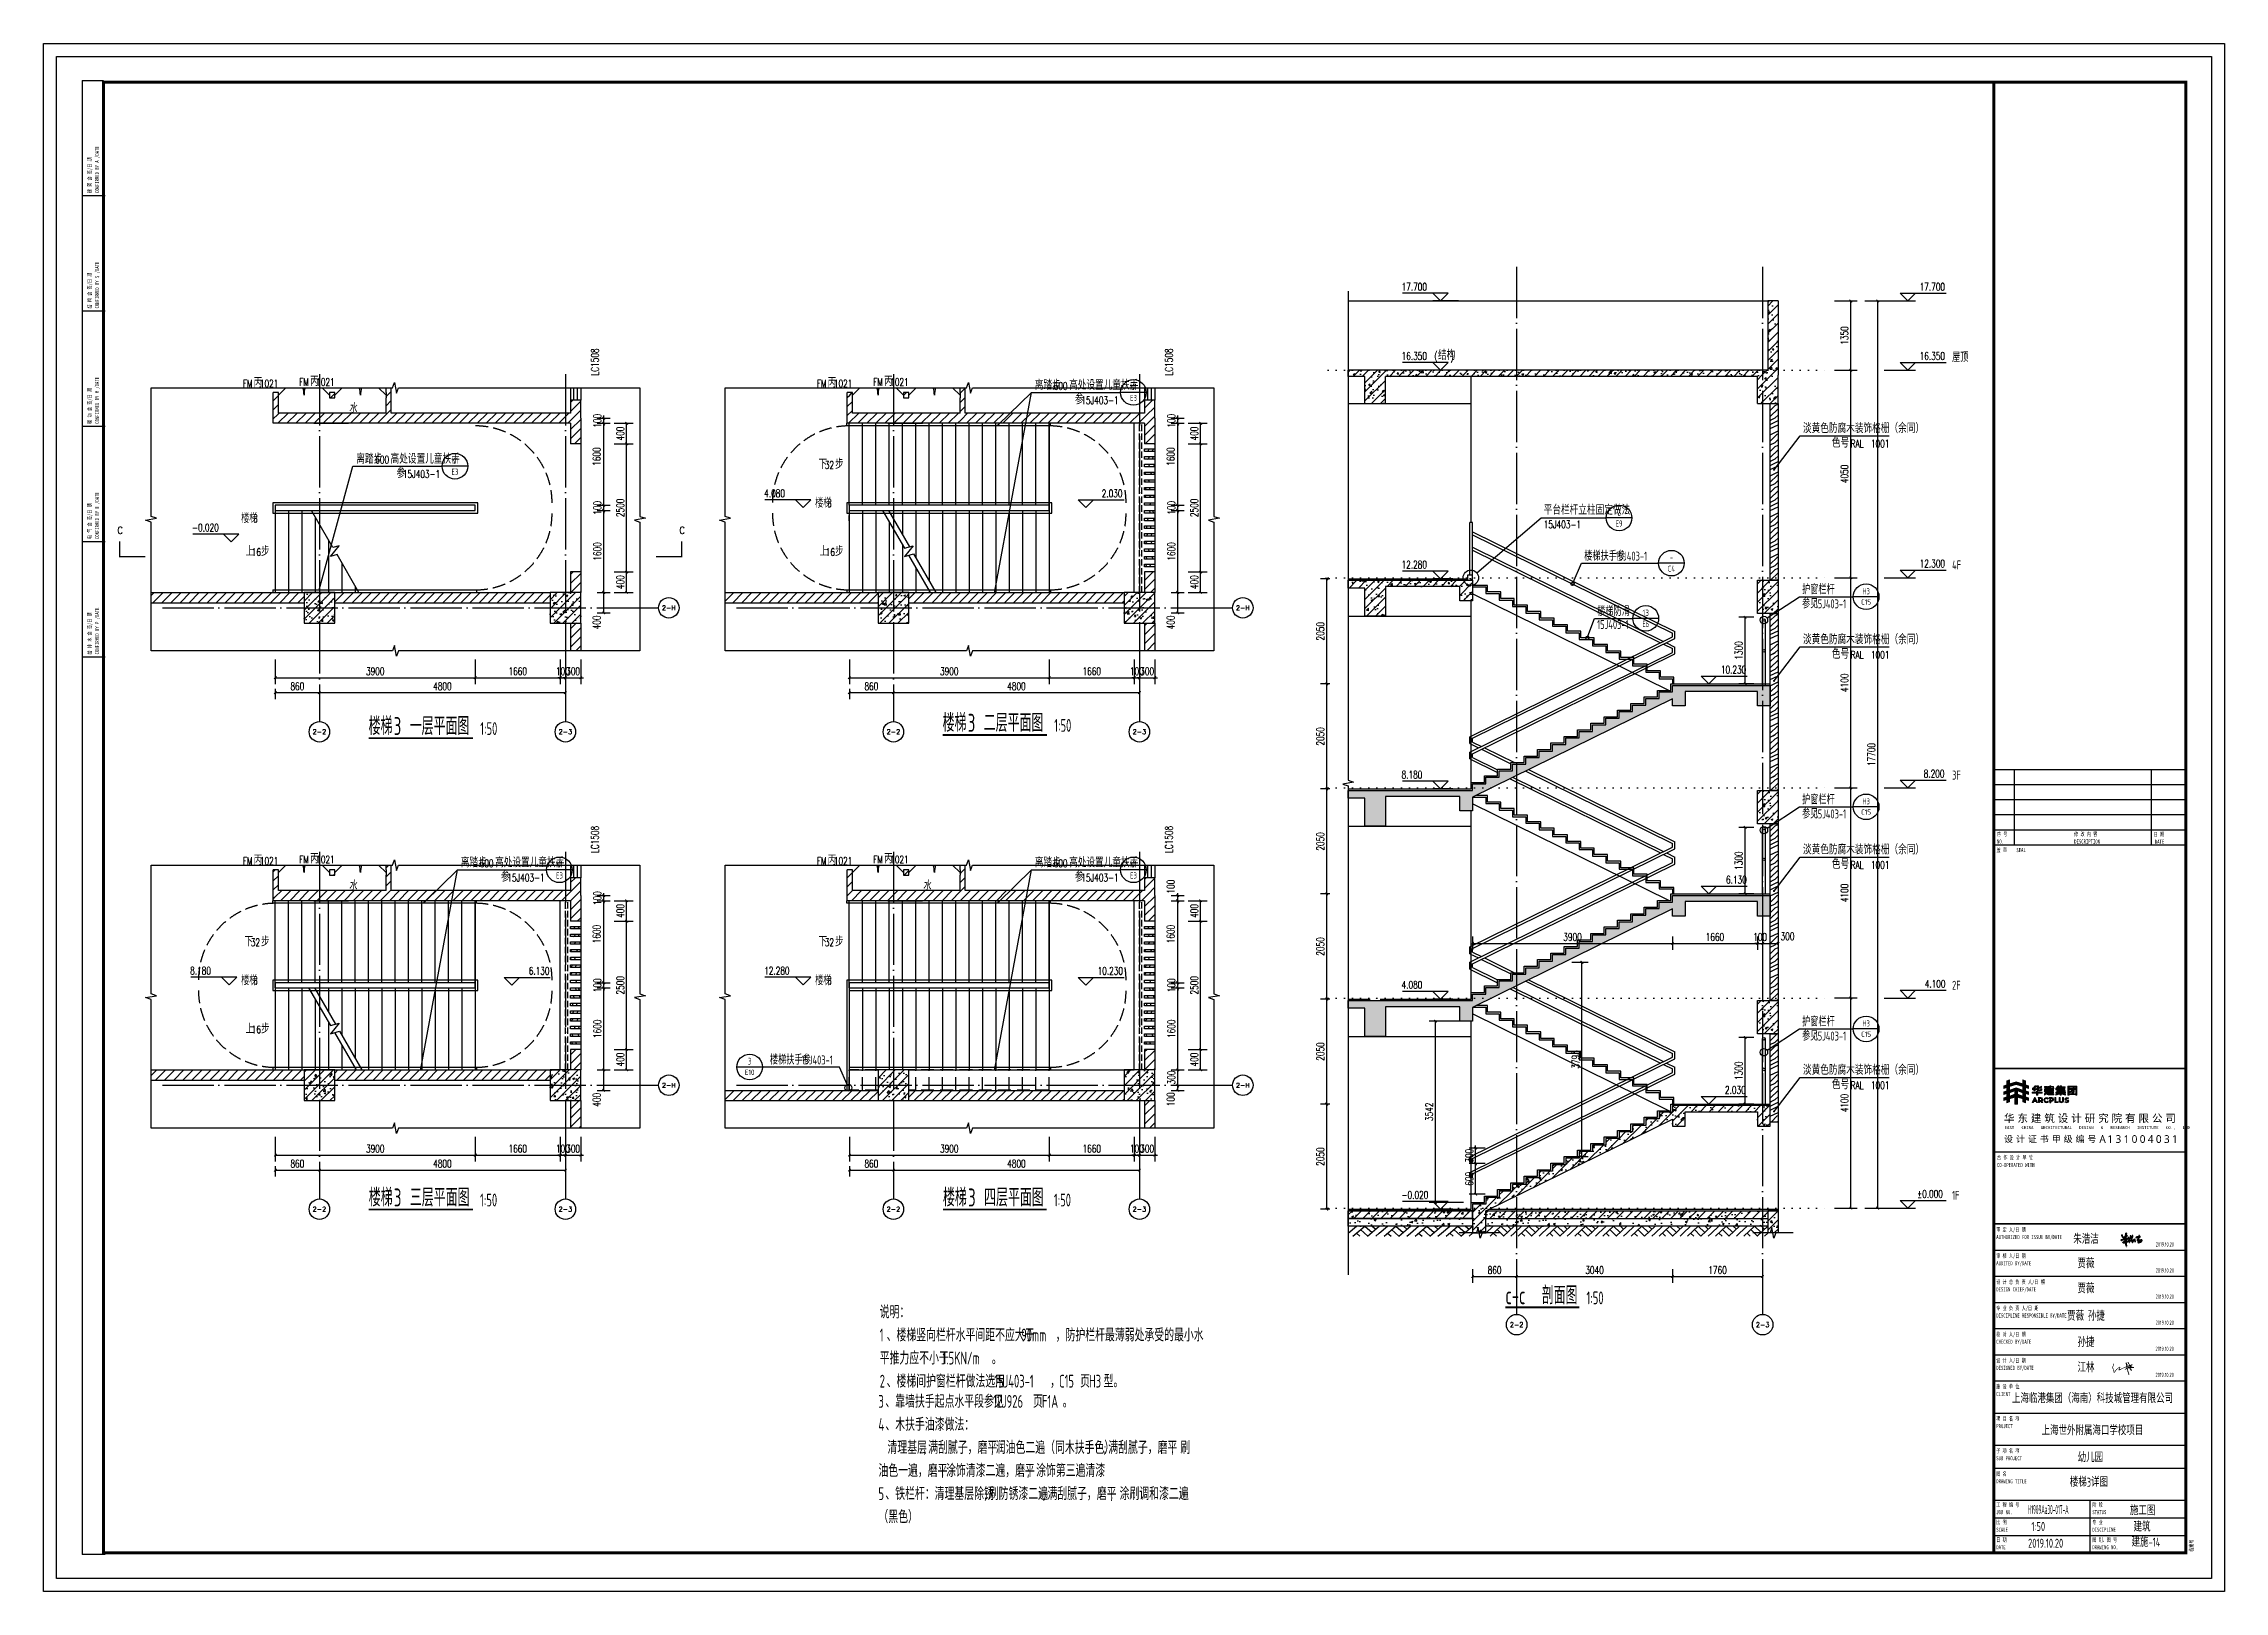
# Model space of a CAD drawing. Header units: millimetres. Extents: x -1048436 to -185795, y -983427 to 400387.
# Drawn here: x -536369 to -493819, y -688850 to -658650 of the extents above; entities that cross this region are included whole.
import ezdxf
from ezdxf.enums import TextEntityAlignment as Align

# ---------------------------------------------------------------- set-up
doc = ezdxf.new("R2010")
doc.units = ezdxf.units.MM
doc.header["$LTSCALE"] = 500
for name, pattern in [('( Dashed )', [0.75, 0.5, -0.25]), ('A-FP_05$0$pln_L5$0$Col_L4$0$PHANTOM', [63.5, 31.75, -6.35, 6.35, -6.35, 6.35, -6.35]), ('DASH', [0.35, 0.25, -0.1]), ('DOT2', [3.175, 0, -3.175]), ('DOTE', [2.42, 2, -0.2, 0.02, -0.2])]:
    doc.linetypes.add(name, pattern=pattern)
for name, color, linetype in [('2017_11-sheet-L2$0$C-SHET-TTLB', 11, 'Continuous'), ('2017_11-sheet-LOGO$0$C-SHET-TTLB', 11, 'Continuous'), ('2017_11-sheet-R$0$C-SHET-TTLB', 11, 'Continuous'), ('2017_11-sheet-R2$0$C-SHET-TTLB', 11, 'Continuous'), ('C-SHET-TTLB', 11, 'Continuous'), ('COLUMN', 254, 'Continuous'), ('DIM_LEAD', 3, 'Continuous'), ('DIM_SYMB', 3, 'Continuous'), ('PUB_DIM', 3, 'Continuous'), ('PUB_HATCH', 8, 'Continuous'), ('PUB_TEXT', 7, 'Continuous'), ('STAIR', 2, 'Continuous'), ('WINDOW', 4, 'Continuous'), ('WINDOW_TEXT', 7, 'Continuous'), ('建-填充', 9, 'Continuous'), ('建-墙', 254, 'Continuous'), ('建-墙-完成面', 95, 'Continuous'), ('建-墙-混凝土墙', 6, 'Continuous'), ('建-文字', 4, 'Continuous'), ('建-楼层线', 1, 'DOT2'), ('建-楼梯-扶手栏杆', 3, 'Continuous'), ('建-符号', 13, 'Continuous'), ('建-符号-门编号', 13, 'Continuous'), ('建-轴线', 16, 'DOTE'), ('建-门扇', 32, 'Continuous'), ('通-图框-文字', 4, 'Continuous')]:
    doc.layers.add(name, color=color, linetype=linetype)
doc.styles.add('2017_11-sheet-L2$0$SHEET-ECADI', font='simhei.ttf', dxfattribs={"width": 0.7})
doc.styles.add('2017_11-sheet-LOGO$0$微软雅黑L', font='')
doc.styles.add('2017_11-sheet-LOGO$0$黑体', font='simhei.ttf')
doc.styles.add('2017_11-sheet-R$0$SHEET-ECADI', font='simhei.ttf', dxfattribs={"width": 0.7})
doc.styles.add('2017_11-sheet-R2$0$SHEET-ECADI', font='simhei.ttf', dxfattribs={"width": 0.7})
doc.styles.add('_TCH_AXIS', font='COMPLEX', dxfattribs={"bigfont": 'GBCBIG'})
doc.styles.add('_TCH_DIM', font='SIMPLEX', dxfattribs={"bigfont": 'GBCBIG'})
doc.styles.add('_TCH_DIM_T3', font='SIMPLEX', dxfattribs={"width": 0.705882, "bigfont": 'GBCBIG'})
doc.styles.add('_TCH_LABEL', font='COMPLEX', dxfattribs={"bigfont": 'GBCBIG'})
doc.styles.add('_TCH_WINDOW', font='SIMPLEX', dxfattribs={"height": 3.5, "bigfont": 'GBCBIG'})
doc.styles.add('ECADI', font='hzs.shx', dxfattribs={"width": 0.7, "bigfont": 'hztxt.shx'})
doc.styles.add('XD2008', font='xd-hzs.shx', dxfattribs={"width": 0.7, "bigfont": 'xd-hztxt.shx'})
doc.styles.get('2017_11-sheet-LOGO$0$微软雅黑L').set_extended_font_data('Microsoft YaHei Light')
doc.dimstyles.new('_TCH_ARCH&&50', dxfattribs={"dimtxt": 148.75, "dimasz": 50, "dimexe": 125, "dimexo": 150, "dimgap": 50, "dimtad": 1, "dimdec": 0, "dimzin": 0, "dimdsep": 46, "dimtxsty": '_TCH_DIM_T3', "dimblk": 'ARCHTICK', "dimcen": 0.09, "dimclrt": 7, "dimazin": 2, "dimtfac": 1, "dimtdec": 0, "dimtix": 1, "dimtmove": 2, "dimatfit": 3, "dimldrblk": 'ARCHTICK', "dimfxl": 1, "dimtolj": 1, "dimtzin": 0, "dimarcsym": 0})
pattern_1 = [(45, (-197991.73, 717453.97), (-88.388348, 88.388348), []), (50, (-197991.73, 717453.97), (358.63009, -31.37607), [37.5, -412.5]), (355, (-197991.73, 717453.97), (-69.37567, 376.09607), [30, -330]), (100.4514, (-197961.84, 717451.36), (289.25469, 344.71977), [31.870095, -350.57106]), (46.1842, (-197991.73, 717553.97), (533.62052, -82.75951), [56.25, -618.75]), (96.6356, (-197947.26, 717547.1), (467.33135, 487.05894), [47.80514, -525.8565]), (351.1842, (-197991.7, 717553.97), (467.33097, 487.0593), [45, -495]), (21, (-197941.73, 717528.97), (298.453526, -201.309445), [37.5, -412.5]), (326, (-197941.73, 717528.97), (121.65767, 362.57502), [30, -330]), (71.4514, (-197916.86, 717512.2), (420.111314, 161.26525), [31.870095, -350.57106]), (37.5, (-197991.73, 717453.97), (6.079928, 166.446927), [0, -326, 0, -335, 0, -331.25]), (7.5, (-197991.73, 717453.97), (131.534769, 197.205856), [0, -191, 0, -318.5, 0, -126.25]), (327.5, (-198103.23, 717453.97), (266.911218, -11.277436), [0, -125, 0, -390, 0, -517.5]), (317.5, (-198153.23, 717453.97), (291.593085, 50.05249), [0, -162.5, 0, -259, 0, -367.5])]
pattern_2 = [(45, (-197731.8, 717453.97), (-88.388348, 88.388348), []), (50, (-197731.8, 717453.97), (358.63009, -31.37607), [37.5, -412.5]), (355, (-197731.8, 717453.97), (-69.37567, 376.09607), [30, -330]), (100.4514, (-197701.9, 717451.36), (289.25469, 344.71977), [31.870095, -350.57106]), (46.1842, (-197731.8, 717553.97), (533.62052, -82.75951), [56.25, -618.75]), (96.6356, (-197687.33, 717547.1), (467.33135, 487.05894), [47.80514, -525.8565]), (351.1842, (-197731.8, 717553.97), (467.33097, 487.0593), [45, -495]), (21, (-197681.8, 717528.97), (298.453526, -201.309445), [37.5, -412.5]), (326, (-197681.8, 717528.97), (121.65767, 362.57502), [30, -330]), (71.4514, (-197656.93, 717512.2), (420.111314, 161.26525), [31.870095, -350.57106]), (37.5, (-197731.8, 717453.97), (6.079928, 166.446927), [0, -326, 0, -335, 0, -331.25]), (7.5, (-197731.8, 717453.97), (131.534769, 197.205856), [0, -191, 0, -318.5, 0, -126.25]), (327.5, (-197843.3, 717453.97), (266.911218, -11.277436), [0, -125, 0, -390, 0, -517.5]), (317.5, (-197893.3, 717453.97), (291.593085, 50.05249), [0, -162.5, 0, -259, 0, -367.5])]
pattern_3 = [(45, (0, 0), (-88.388348, 88.388348), []), (50, (0, 0), (358.63009, -31.37607), [37.5, -412.5]), (355, (0, 0), (-69.37567, 376.09607), [30, -330]), (100.4514, (29.9, -2.6), (289.25469, 344.71977), [31.8701, -350.57106]), (46.1842, (0, 100), (533.62052, -82.7595), [56.25, -618.75]), (96.6356, (44.47, 93.1), (467.33135, 487.05894), [47.80514, -525.8565]), (351.1842, (0, 100), (467.33097, 487.0593), [45, -495]), (21, (50, 75), (298.45353, -201.30945), [37.5, -412.5]), (326, (50, 75), (121.65767, 362.57502), [30, -330]), (71.4514, (74.87, 58.22), (420.11131, 161.26525), [31.8701, -350.57106]), (37.5, (0, 0), (6.079928, 166.446927), [0, -326, 0, -335, 0, -331.25]), (7.5, (0, 0), (131.53477, 197.205856), [0, -191, 0, -318.5, 0, -126.25]), (327.5, (-111.5, 0), (266.911218, -11.277436), [0, -125, 0, -390, 0, -517.5]), (317.5, (-161.5, 0), (291.593085, 50.05249), [0, -162.5, 0, -259, 0, -367.5])]
pattern_4 = [(45, (0, 89.76), (-88.388383, 88.388383), [])]

msp = doc.modelspace()

# ---------------------------------------------------------------- texts
at = {"layer": 'PUB_TEXT', "style": '_TCH_DIM'}
for s, height, p in [('离踏步', 168.79, (-517029, -665403.5)), ('高处设置儿童扶手', 168.79, (-516360.4, -665403.5)), ('参', 168.8, (-516245, -665683.5)), ('淡黄色防腐木装饰格栅（余同）', 168.794, (-502041.6, -666246.3)), ('离踏步', 168.79, (-530267.4, -666842.9)), ('高处设置儿童扶手', 168.79, (-529598.8, -666842.9)), ('色号：', 168.79, (-501478.1, -666530)), ('参', 168.8, (-529483.4, -667122.9)), ('下', 168.8, (-521250.4, -666946.5)), ('步', 168.8, (-520927.5, -666946.5)), ('步', 168.8, (-532127.1, -668646.5)), ('步', 168.8, (-520927.5, -668646.5)), ('上', 168.8, (-532430, -668646.5)), ('上', 168.8, (-521230.4, -668646.5)), ('淡黄色防腐木装饰格栅（余同）', 168.794, (-502041.6, -670366.6)), ('色号：', 168.79, (-501478.1, -670650.3)), ('淡黄色防腐木装饰格栅（余同）', 168.794, (-502041.6, -674466.6)), ('离踏步', 168.79, (-528228.6, -674718.8)), ('高处设置儿童扶手', 168.79, (-527560, -674718.8)), ('参', 168.8, (-527444.7, -674998.8)), ('离踏步', 168.79, (-517029, -674718.8)), ('高处设置儿童扶手', 168.79, (-516360.4, -674718.8)), ('参', 168.8, (-516245, -674998.8)), ('色号：', 168.79, (-501478.1, -674750.3)), ('下', 168.8, (-532450, -676261.8)), ('步', 168.8, (-532127.1, -676261.8)), ('下', 168.8, (-521250.4, -676261.8)), ('步', 168.8, (-520927.5, -676261.8)), ('上', 168.8, (-532430, -677961.8)), ('步', 168.8, (-532127.1, -677961.8)), ('淡黄色防腐木装饰格栅（余同）', 168.794, (-502041.6, -678766.6)), ('色号：', 168.79, (-501478.1, -679050.3))]:
    msp.add_text(s, height=height, dxfattribs=at).set_placement(p)
at = {"layer": 'PUB_TEXT'}
for s, height, style, width, p in [('600', 148.75, '_TCH_DIM', 0.705882, (-516660.4, -665403.5)), ('15J403-1', 148.75, '_TCH_DIM', 0.705882, (-516122.2, -665683.5)), ('600', 148.75, '_TCH_DIM', 0.705882, (-529898.8, -666842.9)), ('RAL', 148.75, '_TCH_DIM', 0.705882, (-501109.5, -666530)), ('1001', 148.75, '_TCH_DIM', 0.705882, (-500714.5, -666530)), ('15J403-1', 148.75, '_TCH_DIM', 0.705882, (-529360.6, -667122.9)), ('32', 148.75, '_TCH_DIM', 0.705882, (-521127.5, -666946.5)), ('c', 212.5, '_TCH_LABEL', 0.705882, (-534932, -668217.9)), ('c', 212.5, '_TCH_LABEL', 0.705882, (-523965.4, -668217.9)), ('16', 148.75, '_TCH_DIM', 0.705882, (-532307.1, -668646.5)), ('16', 148.75, '_TCH_DIM', 0.705882, (-521107.5, -668646.5)), ('RAL', 148.75, '_TCH_DIM', 0.705882, (-501109.5, -670650.3)), ('1001', 148.75, '_TCH_DIM', 0.705882, (-500714.5, -670650.3)), ('楼梯', 350, 'XD2008', 0.7, (-530027.7, -672140.6)), ('3', 350, 'XD2008', 0.7, (-529537.7, -672140.6)), ('一层平面图', 350, 'XD2008', 0.7, (-529225.7, -672140.6)), ('楼梯', 350, 'XD2008', 0.7, (-518828, -672078.1)), ('3', 350, 'XD2008', 0.7, (-518338, -672078.1)), ('二层平面图', 350, 'XD2008', 0.7, (-518026.1, -672078.1)), ('1:50', 250, 'XD2008', 0.7, (-516650.9, -672078.1)), ('1:50', 250, 'XD2008', 0.7, (-527850.5, -672140.6)), ('600', 148.75, '_TCH_DIM', 0.705882, (-527860, -674718.8)), ('600', 148.75, '_TCH_DIM', 0.705882, (-516660.4, -674718.8)), ('RAL', 148.75, '_TCH_DIM', 0.705882, (-501109.5, -674750.3)), ('1001', 148.75, '_TCH_DIM', 0.705882, (-500714.5, -674750.3)), ('15J403-1', 148.75, '_TCH_DIM', 0.705882, (-527321.8, -674998.8)), ('15J403-1', 148.75, '_TCH_DIM', 0.705882, (-516122.2, -674998.8)), ('32', 148.75, '_TCH_DIM', 0.705882, (-532327.1, -676261.8)), ('32', 148.75, '_TCH_DIM', 0.705882, (-521127.5, -676261.8)), ('16', 148.75, '_TCH_DIM', 0.705882, (-532307.1, -677961.8)), ('RAL', 148.75, '_TCH_DIM', 0.705882, (-501109.5, -679050.3)), ('1001', 148.75, '_TCH_DIM', 0.705882, (-500714.5, -679050.3)), ('楼梯', 350, 'XD2008', 0.7, (-530024.8, -681338.9)), ('3', 350, 'XD2008', 0.7, (-529534.8, -681338.9)), ('三层平面图', 350, 'XD2008', 0.7, (-529222.8, -681338.9)), ('1:50', 250, 'XD2008', 0.7, (-527853.4, -681338.9)), ('楼梯', 350, 'XD2008', 0.7, (-518821.3, -681338.9)), ('3', 350, 'XD2008', 0.7, (-518331.3, -681338.9)), ('四层平面图', 350, 'XD2008', 0.7, (-518019.4, -681338.9)), ('1:50', 250, 'XD2008', 0.7, (-516657.7, -681338.9)), ('剖面图', 350, 'XD2008', 0.7, (-507139.5, -683248)), ('说明：', 250, 'XD2008', 0.7, (-520055.4, -683523.4)), ('c-c', 350, 'XD2008', 0.7, (-507847.2, -683248)), ('1:50', 250, 'XD2008', 0.7, (-506265.9, -683248)), ('1', 250, 'XD2008', 0.7, (-520055.4, -683973.4)), ('、楼梯竖向栏杆水平间距不应大于', 250, 'XD2008', 0.7, (-519920.8, -683973.4)), ('90mm', 250, 'XD2008', 0.7, (-517295.8, -683973.4)), ('，防护栏杆最薄弱处承受的最小水', 250, 'XD2008', 0.7, (-516622.7, -683973.4)), ('平推力应不小于', 250, 'XD2008', 0.7, (-520055.4, -684423.4)), ('1.5KN/m', 250, 'XD2008', 0.7, (-518830.4, -684423.4)), ('2', 250, 'XD2008', 0.7, (-520055.4, -684873.4)), ('、楼梯间护窗栏杆做法选用', 250, 'XD2008', 0.7, (-519920.8, -684873.4)), ('。', 250, 'XD2008', 0.7, (-517867.9, -684423.4)), ('15J403-1', 250, 'XD2008', 0.7, (-517820.8, -684873.4)), ('C15', 250, 'XD2008', 0.7, (-516555.4, -684873.4)), ('页', 250, 'XD2008', 0.7, (-516144.9, -684873.4)), ('H3', 250, 'XD2008', 0.7, (-515969.9, -684873.4)), ('型。', 250, 'XD2008', 0.7, (-515687.2, -684873.4)), ('3', 250, 'XD2008', 0.7, (-520080.4, -685267.9)), ('、靠墙扶手起点水平段参见', 250, 'XD2008', 0.7, (-519945.7, -685267.9)), ('12J926', 250, 'XD2008', 0.7, (-517845.7, -685267.9)), ('页', 250, 'XD2008', 0.7, (-517065, -685267.9)), ('F1A', 250, 'XD2008', 0.7, (-516890, -685267.9)), ('，', 250, 'XD2008', 0.7, (-516730.4, -684873.4)), ('4', 250, 'XD2008', 0.7, (-520080.4, -685717.9)), ('、木扶手油漆做法：', 250, 'XD2008', 0.7, (-519945.7, -685717.9)), ('。', 250, 'XD2008', 0.7, (-516486.1, -685267.9)), ('清理基层', 250, 'XD2008', 0.7, (-519904, -686167.9)), ('满刮腻子，磨平', 250, 'XD2008', 0.7, (-519109.7, -686167.9)), ('润油色二遍（同木扶手色）', 250, 'XD2008', 0.7, (-517790.5, -686167.9)), ('满刮腻子，磨平', 250, 'XD2008', 0.7, (-515596.3, -686167.9)), ('刷', 250, 'XD2008', 0.7, (-514188.9, -686167.9)), (';', 250, 'XD2008', 0.7, (-519204, -686167.9)), (';', 250, 'XD2008', 0.7, (-517884.7, -686167.9)), (';', 250, 'XD2008', 0.7, (-515690.5, -686167.9)), (';', 250, 'XD2008', 0.7, (-514371.3, -686167.9)), ('油色一遍，磨平', 250, 'XD2008', 0.7, (-520080.4, -686617.9)), (';', 250, 'XD2008', 0.7, (-518855.4, -686617.9)), ('涂饰清漆二遍，磨平', 250, 'XD2008', 0.7, (-518761.1, -686617.9)), (';', 250, 'XD2008', 0.7, (-517186.1, -686617.9)), ('涂饰第三遍清漆', 250, 'XD2008', 0.7, (-517003.7, -686617.9)), ('5', 250, 'XD2008', 0.7, (-520080.4, -687067.9)), ('、铁栏杆：清理基层除锈', 250, 'XD2008', 0.7, (-519945.7, -687067.9)), (';', 250, 'XD2008', 0.7, (-518020.7, -687067.9)), ('刷防锈漆二遍', 250, 'XD2008', 0.7, (-517926.5, -687067.9)), (';', 250, 'XD2008', 0.7, (-516876.5, -687067.9)), ('满刮腻子，磨平', 250, 'XD2008', 0.7, (-516782.3, -687067.9)), (';', 250, 'XD2008', 0.7, (-515557.3, -687067.9)), ('涂刷调和漆二遍', 250, 'XD2008', 0.7, (-515374.9, -687067.9)), ('（黑色）', 250, 'XD2008', 0.7, (-520080.4, -687517.9))]:
    msp.add_text(s, height=height, dxfattribs=dict(at, style=style, width=width)).set_placement(p)
at = {"layer": 'WINDOW_TEXT', "style": '_TCH_WINDOW', "width": 0.705882}
for p in [(-525538.4, -665129), (-514338.8, -665129), (-525538.4, -674444.3), (-514338.8, -674444.3)]:
    msp.add_text('LC1508', height=148.75, rotation=90, dxfattribs=at).set_placement(p)
at = {"layer": '建-文字'}
for s, height, style, width, p in [('17.700', 148.75, '_TCH_DIM', 0.705882, (-509872.9, -663469.7)), ('17.700', 148.75, '_TCH_DIM', 0.705882, (-499764.8, -663469.7)), ('16.350', 148.75, '_TCH_DIM', 0.705882, (-509872.9, -664819.7)), ('(', 148.8, '_TCH_DIM', 0.705882, (-509232.9, -664819.7)), (')', 148.8, '_TCH_DIM', 0.705882, (-508917.2, -664819.7)), ('16.350', 148.75, '_TCH_DIM', 0.705882, (-499764.8, -664819.7)), ('屋顶', 175, 'XD2008', 0.7, (-499132.3, -664861)), ('4.080', 148.75, '_TCH_DIM', 0.705882, (-522309.7, -667499.4)), ('楼梯', 175, 'XD2008', 0.7, (-521315.4, -667704.6)), ('3', 175, 'XD2008', 0.7, (-521070.4, -667704.6)), ('2.030', 148.75, '_TCH_DIM', 0.705882, (-515723.3, -667501.9)), ('-0.020', 148.75, '_TCH_DIM', 0.705882, (-533472.7, -668167.4)), ('楼梯', 175, 'XD2008', 0.7, (-532515, -668004.6)), ('3', 175, 'XD2008', 0.7, (-532270, -668004.6)), ('15J403-1', 148.75, '_TCH_DIM', 0.705882, (-507099.9, -668106.9)), ('12.280', 148.75, '_TCH_DIM', 0.705882, (-509872.9, -668889.7)), ('楼梯扶手参', 175, 'XD2008', 0.7, (-506309.2, -668737.6)), ('15J403-1', 175, 'XD2008', 0.7, (-505696.7, -668737.6)), ('12.300', 148.75, '_TCH_DIM', 0.705882, (-499764.8, -668869.7)), ('4F', 175, 'XD2008', 0.7, (-499132.3, -668911)), ('护窗栏杆', 175, 'XD2008', 0.7, (-502058.7, -669391.1)), ('楼梯防滑', 175, 'XD2008', 0.7, (-506056.9, -669816.1)), ('参见', 175, 'XD2008', 0.7, (-502058.7, -669668.4)), ('15J403-1', 175, 'XD2008', 0.7, (-501813.7, -669668.4)), ('15J403-1', 175, 'XD2008', 0.7, (-506056.9, -670071.8)), ('10.230', 148.75, '_TCH_DIM', 0.705882, (-503643.3, -670939.7)), ('8.180', 148.75, '_TCH_DIM', 0.705882, (-509872.9, -672989.7)), ('8.200', 148.75, '_TCH_DIM', 0.705882, (-499684.8, -672969.7)), ('3F', 175, 'XD2008', 0.7, (-499132.3, -673011)), ('护窗栏杆', 175, 'XD2008', 0.7, (-502058.7, -673491.1)), ('参见', 175, 'XD2008', 0.7, (-502058.7, -673768.4)), ('15J403-1', 175, 'XD2008', 0.7, (-501813.7, -673768.4)), ('6.130', 148.75, '_TCH_DIM', 0.705882, (-503543.3, -675039.7)), ('8.180', 148.75, '_TCH_DIM', 0.705882, (-533509.3, -676814.7)), ('楼梯', 175, 'XD2008', 0.7, (-532515, -677019.9)), ('3', 175, 'XD2008', 0.7, (-532270, -677019.9)), ('6.130', 148.75, '_TCH_DIM', 0.705882, (-526902.9, -676817.2)), ('12.280', 148.75, '_TCH_DIM', 0.705882, (-522309.7, -676814.7)), ('楼梯', 175, 'XD2008', 0.7, (-521315.4, -677019.9)), ('3', 175, 'XD2008', 0.7, (-521070.4, -677019.9)), ('10.230', 148.75, '_TCH_DIM', 0.705882, (-515803.3, -676817.2)), ('4.080', 148.75, '_TCH_DIM', 0.705882, (-509872.9, -677089.7)), ('4.100', 148.75, '_TCH_DIM', 0.705882, (-499664.8, -677069.7)), ('2F', 175, 'XD2008', 0.7, (-499132.3, -677111)), ('护窗栏杆', 175, 'XD2008', 0.7, (-502058.7, -677824.8)), ('参见', 175, 'XD2008', 0.7, (-502058.7, -678102)), ('15J403-1', 175, 'XD2008', 0.7, (-501813.7, -678102)), ('楼梯扶手参', 175, 'XD2008', 0.7, (-522197, -678568.7)), ('15J403-1', 175, 'XD2008', 0.7, (-521584.5, -678568.7)), ('2.030', 148.75, '_TCH_DIM', 0.705882, (-503563.3, -679139.7)), ('-0.020', 148.75, '_TCH_DIM', 0.705882, (-509872.9, -681189.7)), ('%%P0.000', 148.75, '_TCH_DIM', 0.705882, (-499814.8, -681169.7)), ('1F', 175, 'XD2008', 0.7, (-499132.3, -681211))]:
    msp.add_text(s, height=height, dxfattribs=dict(at, style=style, width=width)).set_placement(p)
at = {"layer": '建-文字', "style": '_TCH_DIM'}
for s, p in [('结构', (-509162.9, -664819.7)), ('平台栏杆立柱固定做法', (-507099.9, -667840.1))]:
    msp.add_text(s, height=168.79, dxfattribs=at).set_placement(p)
at = {"layer": '建-文字', "style": 'XD2008'}
for s, height, width, p, p2 in [('K1', 124.14, 1.238095, (-515166.7, -665408.8), (-515042.6, -665408.8)), ('E3', 121.97, 1.238095, (-515171.7, -665625.5), (-515037.6, -665625.5)), ('K1', 124.14, 1.238095, (-528405.1, -666848.1), (-528281, -666848.1)), ('E3', 121.97, 1.238095, (-528410.2, -667064.9), (-528276, -667064.9)), ('E9', 122.7, 1.238095, (-505694, -668075.8), (-505563.1, -668075.8)), ('2', 133.4, 1.238095, (-505659.7, -667859.8), (-505597.5, -667859.8)), ('C4', 119.71, 1.238095, (-504679.4, -668954.9), (-504535.7, -668954.9)), ('-', 133.4, 0.962963, (-504638.7, -668741.4), (-504576.4, -668741.4)), ('H3', 119.71, 1.238095, (-500880.9, -669394.4), (-500737.3, -669394.4)), ('13', 124.14, 1.238095, (-505170.1, -669817.3), (-505046, -669817.3)), ('C15', 104.76, 1.238095, (-500905.1, -669597.5), (-500713.1, -669597.5)), ('E6', 122.7, 1.238095, (-505173.5, -670034.6), (-505042.6, -670034.6)), ('H3', 119.71, 1.238095, (-500880.9, -673494.4), (-500737.3, -673494.4)), ('C15', 104.76, 1.238095, (-500905.1, -673697.5), (-500713.1, -673697.5)), ('E3', 121.97, 1.238095, (-526371.4, -674940.8), (-526237.2, -674940.8)), ('K1', 124.14, 1.238095, (-526366.3, -674724.1), (-526242.2, -674724.1)), ('E3', 121.97, 1.238095, (-515171.7, -674940.8), (-515037.6, -674940.8)), ('K1', 124.14, 1.238095, (-515166.7, -674724.1), (-515042.6, -674724.1)), ('H3', 119.71, 1.238095, (-500880.9, -677828), (-500737.3, -677828)), ('C15', 104.76, 1.238095, (-500905.1, -678031.1), (-500713.1, -678031.1)), ('E10', 106.32, 1.238095, (-522687.5, -678774.9), (-522499.7, -678774.9)), ('3', 133.4, 1.238095, (-522624.7, -678572.5), (-522562.5, -678572.5))]:
    msp.add_text(s, height=height, dxfattribs=dict(at, width=width)).set_placement(p, p2, align=Align.FIT)
at = {"layer": '建-文字', "style": 'XD2008', "width": 0.7}
for p in [(-530410, -665844.7), (-530410, -675160), (-519210.4, -675160)]:
    msp.add_text('水', height=175, rotation=352.75247, dxfattribs=at).set_placement(p)
at = {"layer": '建-文字', "style": '_TCH_AXIS'}
for s, height, p, p2 in [('2-H', 84.9, (-524303.6, -669701.5), (-524036.7, -669701.5)), ('2-H', 84.9, (-513103.9, -669701.5), (-512837.1, -669701.5)), ('2-2', 92.5, (-531120, -672124), (-530855.7, -672124)), ('2-3', 92.5, (-526320, -672124), (-526055.7, -672124)), ('2-2', 92.5, (-519920.3, -672124), (-519656.1, -672124)), ('2-3', 92.5, (-515120.3, -672124), (-514856.1, -672124)), ('2-H', 84.9, (-524303.6, -679016.7), (-524036.7, -679016.7)), ('2-H', 84.9, (-513103.9, -679016.7), (-512837.1, -679016.7)), ('2-2', 92.5, (-531120, -681439.3), (-530855.7, -681439.3)), ('2-3', 92.5, (-526320, -681439.3), (-526055.7, -681439.3)), ('2-2', 92.5, (-519920.3, -681439.3), (-519656.1, -681439.3)), ('2-3', 92.5, (-515120.3, -681439.3), (-514856.1, -681439.3)), ('2-2', 92.5, (-507760.3, -683692.2), (-507496, -683692.2)), ('2-3', 92.5, (-502960.3, -683692.2), (-502696, -683692.2))]:
    msp.add_text(s, height=height, dxfattribs=at).set_placement(p, p2, align=Align.FIT)
at = {"layer": '建-符号-门编号', "style": '_TCH_WINDOW', "width": 0.705882}
for s, p in [('FM', (-532481.6, -665356.3)), ('1021', (-532148.7, -665356.3)), ('FM', (-531382, -665328.7)), ('1021', (-531049.1, -665328.7)), ('FM', (-521282, -665356.3)), ('1021', (-520949.1, -665356.3)), ('FM', (-520182.3, -665328.7)), ('1021', (-519849.5, -665328.7)), ('FM', (-532481.6, -674671.6)), ('1021', (-532148.7, -674671.6)), ('FM', (-531382, -674643.9)), ('1021', (-531049.1, -674643.9)), ('FM', (-521282, -674671.6)), ('1021', (-520949.1, -674671.6)), ('FM', (-520182.3, -674643.9)), ('1021', (-519849.5, -674643.9))]:
    msp.add_text(s, height=148.75, rotation=360, dxfattribs=at).set_placement(p)
at = {"layer": '建-符号-门编号', "style": '_TCH_WINDOW'}
for p in [(-532271.6, -665356.3), (-531172, -665328.7), (-521072, -665356.3), (-519972.3, -665328.7), (-532271.6, -674671.6), (-531172, -674643.9), (-521072, -674671.6), (-519972.3, -674643.9)]:
    msp.add_text('丙', height=168.8, rotation=360, dxfattribs=at).set_placement(p)
at = {"layer": '通-图框-文字', "style": 'ECADI', "width": 0.7}
for s, p in [('楼梯3详图', (-496834.3, -686807.7)), ('1:50', (-497582.9, -687671)), ('建施-14', (-495629.8, -687975.7))]:
    msp.add_text(s, height=175, dxfattribs=at).set_placement(p)

# ---------------------------------------------------------------- blocks, each defined once
blk = doc.blocks.new('2017_11-sheet-LOGO', base_point=(415.29, 161.49))
at = {"layer": '2017_11-sheet-LOGO$0$C-SHET-TTLB'}
h = blk.add_hatch(color=256, dxfattribs=at)
h.dxf.hatch_style = 2
h.paths.add_polyline_path([(353.5, 186.28), (353.5, 187.34), (352.39, 187.7), (352.39, 189.28), (351.38, 189.61), (351.38, 188.03), (348.74, 188.89), (346.1, 188.03), (346.1, 189.61), (345.09, 189.28), (345.09, 187.7), (343.98, 187.34), (343.98, 186.28), (345.09, 186.64), (345.09, 185.33), (343.98, 184.97), (343.98, 183.91), (345.09, 184.27), (345.09, 182.96), (343.98, 182.6), (343.98, 181.54), (345.09, 181.9), (345.09, 180.69), (346.1, 181.02), (346.1, 182.22), (348.24, 182.92), (348.24, 180.09), (349.25, 180.09), (349.25, 182.92), (351.38, 182.22), (351.38, 181.02), (352.39, 180.69), (352.39, 181.9), (353.5, 181.54), (353.5, 182.6), (352.39, 182.96), (352.39, 184.27), (353.5, 183.91), (353.5, 184.97), (352.39, 185.33), (352.39, 186.64)])
h.paths.add_polyline_path([(346.1, 183.29), (346.1, 184.6), (348.24, 185.29), (348.24, 183.98)])
h.paths.add_polyline_path([(351.38, 183.29), (349.25, 183.98), (349.25, 185.29), (351.38, 184.6)])
h.paths.add_polyline_path([(351.38, 185.66), (348.74, 186.52), (346.1, 185.66), (346.1, 186.97), (348.74, 187.82), (348.75, 187.82), (351.38, 186.97)])
h = blk.add_hatch(color=256, dxfattribs=at)
h.dxf.hatch_style = 2
edge = h.paths.add_edge_path()
edge.add_spline(control_points=[(355.08, 185.72), (355.08, 185.72), (355.08, 186.24), (355.08, 186.24), (355.5, 186.52), (355.85, 186.84), (356.11, 187.3), (356.11, 187.3), (356.63, 187.3), (356.63, 187.3), (356.51, 187.08), (356.29, 186.75), (356.14, 186.59), (356.14, 186.59), (356.14, 185.28), (356.14, 185.28), (356.14, 185.28), (355.69, 185.28), (355.69, 185.28), (355.69, 185.28), (355.69, 186.12), (355.69, 186.12), (355.54, 186), (355.3, 185.84), (355.08, 185.72)], knot_values=[0, 0, 0, 0, 1, 1, 1, 2, 2, 2, 3, 3, 3, 4, 4, 4, 5, 5, 5, 6, 6, 6, 7, 7, 7, 8, 8, 8, 8], degree=3, periodic=0)
h.paths.add_polyline_path([(355.03, 184.43), (355.03, 184.87), (356.72, 184.87), (356.72, 185.2), (357.2, 185.2), (357.2, 184.87), (358.89, 184.87), (358.89, 184.43), (357.2, 184.43), (357.2, 183.71), (356.72, 183.71), (356.72, 184.43)])
edge = h.paths.add_edge_path()
edge.add_spline(control_points=[(356.32, 185.72), (356.32, 185.72), (356.32, 186.14), (356.32, 186.14), (356.57, 186.22), (356.77, 186.28), (357, 186.39), (357, 186.39), (357, 187.3), (357, 187.3), (357, 187.3), (357.47, 187.3), (357.47, 187.3), (357.47, 187.3), (357.47, 186.58), (357.47, 186.58), (357.83, 186.74), (358.31, 186.99), (358.62, 187.19), (358.62, 187.19), (358.62, 186.71), (358.62, 186.71), (358.21, 186.45), (357.91, 186.32), (357.47, 186.13), (357.47, 186.13), (357.47, 185.95), (357.47, 185.95), (357.47, 185.78), (357.55, 185.72), (357.73, 185.72), (357.73, 185.72), (358.04, 185.72), (358.04, 185.72), (358.21, 185.72), (358.32, 185.77), (358.32, 185.92), (358.32, 186.03), (358.32, 186.17), (358.32, 186.17), (358.32, 186.17), (358.73, 186.17), (358.73, 186.17), (358.73, 186.17), (358.73, 185.94), (358.73, 185.78), (358.73, 185.47), (358.43, 185.31), (358.14, 185.31), (358.14, 185.31), (357.54, 185.31), (357.54, 185.31), (357.2, 185.31), (357, 185.47), (357, 185.86), (357, 185.86), (357, 185.94), (357, 185.94), (356.93, 185.91), (356.38, 185.74), (356.32, 185.72)], knot_values=[0, 0, 0, 0, 1, 1, 1, 2, 2, 2, 3, 3, 3, 4, 4, 4, 5, 5, 5, 6, 6, 6, 7, 7, 7, 8, 8, 8, 9, 9, 9, 10, 10, 10, 11, 11, 11, 12, 12, 12, 13, 13, 13, 14, 14, 14, 15, 15, 15, 16, 16, 16, 17, 17, 17, 18, 18, 18, 19, 19, 19, 20, 20, 20, 20], degree=3, periodic=0)
h = blk.add_hatch(color=256, dxfattribs=at)
h.dxf.hatch_style = 2
edge = h.paths.add_edge_path()
edge.add_spline(control_points=[(360.96, 186.18), (360.96, 186.18), (360.96, 186.52), (360.96, 186.52), (360.96, 186.52), (361.85, 186.52), (361.85, 186.52), (361.85, 186.52), (361.85, 186.73), (361.85, 186.73), (361.85, 186.73), (361.09, 186.73), (361.09, 186.73), (361.09, 186.73), (361.09, 187.06), (361.09, 187.06), (361.09, 187.06), (361.85, 187.06), (361.85, 187.06), (361.85, 187.06), (361.85, 187.34), (361.85, 187.34), (361.85, 187.34), (362.29, 187.34), (362.29, 187.34), (362.29, 187.34), (362.29, 187.06), (362.29, 187.06), (362.29, 187.06), (363.33, 187.06), (363.33, 187.06), (363.33, 187.06), (363.33, 186.52), (363.33, 186.52), (363.33, 186.52), (363.46, 186.52), (363.46, 186.52), (363.46, 186.52), (363.46, 186.18), (363.46, 186.18), (363.46, 186.18), (363.33, 186.18), (363.33, 186.18), (363.33, 186.18), (363.33, 185.64), (363.33, 185.64), (363.33, 185.64), (362.29, 185.64), (362.29, 185.64), (362.29, 185.64), (362.29, 185.41), (362.29, 185.41), (362.29, 185.41), (363.33, 185.41), (363.33, 185.41), (363.33, 185.41), (363.33, 185.06), (363.33, 185.06), (363.33, 185.06), (362.29, 185.06), (362.29, 185.06), (362.29, 185.06), (362.29, 184.83), (362.29, 184.83), (362.29, 184.83), (363.33, 184.83), (363.33, 184.83), (363.33, 184.83), (363.33, 184.5), (363.33, 184.5), (363.33, 184.5), (362.29, 184.5), (362.29, 184.5), (362.29, 184.5), (362.29, 184.18), (362.29, 184.18), (362.29, 184.18), (363.46, 184.18), (363.46, 184.18), (363.46, 184.18), (363.46, 183.81), (363.46, 183.81), (363.46, 183.81), (361.69, 183.81), (361.69, 183.81), (361.08, 183.81), (360.62, 183.94), (360.39, 184.17), (360.2, 183.99), (359.94, 183.79), (359.78, 183.71), (359.78, 183.71), (359.78, 184.23), (359.78, 184.23), (359.89, 184.29), (359.97, 184.37), (360.09, 184.49), (359.94, 184.74), (359.79, 185.06), (359.7, 185.33), (359.7, 185.33), (360.12, 185.33), (360.12, 185.33), (360.18, 185.16), (360.23, 185.01), (360.31, 184.87), (360.41, 185.09), (360.46, 185.34), (360.48, 185.62), (360.48, 185.62), (359.81, 185.62), (359.81, 185.62), (359.81, 185.62), (359.81, 185.97), (359.81, 185.97), (359.81, 185.97), (360.43, 186.7), (360.43, 186.7), (360.43, 186.7), (359.78, 186.7), (359.78, 186.7), (359.78, 186.7), (359.78, 187.07), (359.78, 187.07), (359.78, 187.07), (360.9, 187.07), (360.9, 187.07), (360.9, 187.07), (360.9, 186.69), (360.9, 186.69), (360.9, 186.69), (360.27, 185.96), (360.27, 185.96), (360.27, 185.96), (360.9, 185.96), (360.9, 185.96), (360.9, 185.96), (360.9, 185.8), (360.9, 185.8), (360.87, 185.23), (360.75, 184.82), (360.59, 184.5), (360.81, 184.27), (361.19, 184.17), (361.73, 184.18), (361.75, 184.18), (361.82, 184.18), (361.85, 184.18), (361.85, 184.18), (361.85, 184.5), (361.85, 184.5), (361.85, 184.5), (360.96, 184.5), (360.96, 184.5), (360.96, 184.5), (360.96, 184.83), (360.96, 184.83), (360.96, 184.83), (361.85, 184.83), (361.85, 184.83), (361.85, 184.83), (361.85, 185.06), (361.85, 185.06), (361.85, 185.06), (361.09, 185.06), (361.09, 185.06), (361.09, 185.06), (361.09, 185.41), (361.09, 185.41), (361.09, 185.41), (361.85, 185.41), (361.85, 185.41), (361.85, 185.41), (361.85, 185.64), (361.85, 185.64), (361.85, 185.64), (361.09, 185.64), (361.09, 185.64), (361.09, 185.64), (361.09, 185.97), (361.09, 185.97), (361.09, 185.97), (361.85, 185.97), (361.85, 185.97), (361.85, 185.97), (361.85, 186.18), (361.85, 186.18), (361.85, 186.18), (360.96, 186.18), (360.96, 186.18)], knot_values=[0, 0, 0, 0, 1, 1, 1, 2, 2, 2, 3, 3, 3, 4, 4, 4, 5, 5, 5, 6, 6, 6, 7, 7, 7, 8, 8, 8, 9, 9, 9, 10, 10, 10, 11, 11, 11, 12, 12, 12, 13, 13, 13, 14, 14, 14, 15, 15, 15, 16, 16, 16, 17, 17, 17, 18, 18, 18, 19, 19, 19, 20, 20, 20, 21, 21, 21, 22, 22, 22, 23, 23, 23, 24, 24, 24, 25, 25, 25, 26, 26, 26, 27, 27, 27, 28, 28, 28, 29, 29, 29, 30, 30, 30, 31, 31, 31, 32, 32, 32, 33, 33, 33, 34, 34, 34, 35, 35, 35, 36, 36, 36, 37, 37, 37, 38, 38, 38, 39, 39, 39, 40, 40, 40, 41, 41, 41, 42, 42, 42, 43, 43, 43, 44, 44, 44, 45, 45, 45, 46, 46, 46, 47, 47, 47, 48, 48, 48, 49, 49, 49, 50, 50, 50, 51, 51, 51, 52, 52, 52, 53, 53, 53, 54, 54, 54, 55, 55, 55, 56, 56, 56, 57, 57, 57, 58, 58, 58, 59, 59, 59, 60, 60, 60, 61, 61, 61, 62, 62, 62, 63, 63, 63, 63], degree=3, periodic=0)
h.paths.add_polyline_path([(362.93, 186.73), (362.29, 186.73), (362.29, 186.52), (362.93, 186.52)])
h.paths.add_polyline_path([(362.29, 186.18), (362.29, 185.97), (362.93, 185.97), (362.93, 186.18)])
h = blk.add_hatch(color=256, dxfattribs=at)
h.dxf.hatch_style = 2
edge = h.paths.add_edge_path()
edge.add_spline(control_points=[(364.61, 184.96), (364.61, 184.96), (364.61, 186.07), (364.61, 186.07), (364.57, 186), (364.3, 185.8), (364.22, 185.76), (364.22, 185.76), (364.22, 186.26), (364.22, 186.26), (364.57, 186.53), (364.84, 186.95), (365, 187.29), (365, 187.29), (365.46, 187.29), (365.46, 187.29), (365.44, 187.25), (365.41, 187.2), (365.37, 187.12), (365.32, 187.04), (365.28, 186.98), (365.26, 186.95), (365.26, 186.95), (366.09, 186.95), (366.09, 186.95), (366.09, 186.95), (365.9, 187.3), (365.9, 187.3), (365.9, 187.3), (366.4, 187.3), (366.4, 187.3), (366.4, 187.3), (366.6, 186.95), (366.6, 186.95), (366.6, 186.95), (367.86, 186.95), (367.86, 186.95), (367.86, 186.95), (367.86, 186.64), (367.86, 186.64), (367.86, 186.64), (366.56, 186.64), (366.56, 186.64), (366.56, 186.64), (366.56, 186.41), (366.56, 186.41), (366.56, 186.41), (367.78, 186.41), (367.78, 186.41), (367.78, 186.41), (367.78, 186.12), (367.78, 186.12), (367.78, 186.12), (366.56, 186.12), (366.56, 186.12), (366.56, 186.12), (366.56, 185.91), (366.56, 185.91), (366.56, 185.91), (367.78, 185.91), (367.78, 185.91), (367.78, 185.91), (367.78, 185.62), (367.78, 185.62), (367.78, 185.62), (366.56, 185.62), (366.56, 185.62), (366.56, 185.62), (366.56, 185.41), (366.56, 185.41), (366.56, 185.41), (367.86, 185.41), (367.86, 185.41), (367.86, 185.41), (367.86, 185.1), (367.86, 185.1), (367.86, 185.1), (365.07, 185.1), (365.07, 185.1), (365.07, 185.1), (365.07, 184.96), (365.07, 184.96), (365.07, 184.96), (364.61, 184.96), (364.61, 184.96)], knot_values=[0, 0, 0, 0, 1, 1, 1, 2, 2, 2, 3, 3, 3, 4, 4, 4, 5, 5, 5, 6, 6, 6, 7, 7, 7, 8, 8, 8, 9, 9, 9, 10, 10, 10, 11, 11, 11, 12, 12, 12, 13, 13, 13, 14, 14, 14, 15, 15, 15, 16, 16, 16, 17, 17, 17, 18, 18, 18, 19, 19, 19, 20, 20, 20, 21, 21, 21, 22, 22, 22, 23, 23, 23, 24, 24, 24, 25, 25, 25, 26, 26, 26, 27, 27, 27, 28, 28, 28, 28], degree=3, periodic=0)
edge = h.paths.add_edge_path()
edge.add_spline(control_points=[(364.25, 184.45), (364.25, 184.45), (364.25, 184.8), (364.25, 184.8), (364.25, 184.8), (365.88, 184.8), (365.88, 184.8), (365.88, 184.8), (365.88, 185), (365.88, 185), (365.88, 185), (366.33, 185), (366.33, 185), (366.33, 185), (366.33, 184.8), (366.33, 184.8), (366.33, 184.8), (367.97, 184.8), (367.97, 184.8), (367.97, 184.8), (367.97, 184.45), (367.97, 184.45), (367.97, 184.45), (366.72, 184.45), (366.72, 184.45), (367.04, 184.26), (367.4, 184.15), (367.97, 184.05), (367.97, 184.05), (367.97, 183.71), (367.97, 183.71), (367.35, 183.8), (366.69, 183.98), (366.33, 184.28), (366.33, 184.28), (366.33, 183.71), (366.33, 183.71), (366.33, 183.71), (365.88, 183.71), (365.88, 183.71), (365.88, 183.71), (365.88, 184.28), (365.88, 184.28), (365.58, 184.02), (364.83, 183.8), (364.25, 183.71), (364.25, 183.71), (364.25, 184.07), (364.25, 184.07), (364.84, 184.18), (365.15, 184.27), (365.49, 184.45), (365.49, 184.45), (364.25, 184.45), (364.25, 184.45)], knot_values=[0, 0, 0, 0, 1, 1, 1, 2, 2, 2, 3, 3, 3, 4, 4, 4, 5, 5, 5, 6, 6, 6, 7, 7, 7, 8, 8, 8, 9, 9, 9, 10, 10, 10, 11, 11, 11, 12, 12, 12, 13, 13, 13, 14, 14, 14, 15, 15, 15, 16, 16, 16, 17, 17, 17, 18, 18, 18, 18], degree=3, periodic=0)
h.paths.add_polyline_path([(365.07, 186.64), (365.07, 186.41), (366.1, 186.41), (366.1, 186.64)])
h.paths.add_polyline_path([(365.07, 186.12), (365.07, 185.91), (366.1, 185.91), (366.1, 186.12)])
h.paths.add_polyline_path([(365.07, 185.62), (365.07, 185.41), (366.1, 185.41), (366.1, 185.62)])
h = blk.add_hatch(color=256, dxfattribs=at)
h.dxf.hatch_style = 2
h.paths.add_polyline_path([(355.96, 182.68), (355.03, 180.73), (355.45, 180.73), (355.62, 181.13), (356.49, 181.13), (356.67, 180.73), (357.09, 180.73), (356.16, 182.68)])
h.paths.add_polyline_path([(355.76, 181.46), (356.06, 182.1), (356.35, 181.46)])
h = blk.add_hatch(color=256, dxfattribs=at)
h.dxf.hatch_style = 2
edge = h.paths.add_edge_path()
edge.add_spline(control_points=[(359.12, 181.98), (359.12, 182.34), (358.93, 182.68), (358.36, 182.68), (358.36, 182.68), (357.56, 182.68), (357.56, 182.68), (357.56, 182.68), (357.49, 182.68), (357.49, 182.68), (357.49, 182.68), (357.3, 182.68), (357.3, 182.68), (357.3, 182.68), (357.41, 182.34), (357.41, 182.34), (357.41, 182.34), (357.49, 182.34), (357.49, 182.34), (357.49, 182.34), (357.49, 181.56), (357.49, 181.56), (357.49, 181.56), (357.3, 181.56), (357.3, 181.56), (357.3, 181.56), (357.41, 181.23), (357.41, 181.23), (357.41, 181.23), (357.49, 181.23), (357.49, 181.23), (357.49, 181.23), (357.49, 180.73), (357.49, 180.73), (357.49, 180.73), (357.89, 180.73), (357.89, 180.73), (357.89, 180.73), (357.89, 181.23), (357.89, 181.23), (357.89, 181.23), (358.25, 181.23), (358.25, 181.23), (358.28, 181.23), (358.3, 181.23), (358.33, 181.24), (358.33, 181.24), (358.7, 180.73), (358.7, 180.73), (358.7, 180.73), (359.18, 180.73), (359.18, 180.73), (359.18, 180.73), (358.72, 181.31), (358.72, 181.31), (358.98, 181.42), (359.12, 181.65), (359.12, 181.98)], knot_values=[0, 0, 0, 0, 1, 1, 1, 2, 2, 2, 3, 3, 3, 4, 4, 4, 5, 5, 5, 6, 6, 6, 7, 7, 7, 8, 8, 8, 9, 9, 9, 10, 10, 10, 11, 11, 11, 12, 12, 12, 13, 13, 13, 14, 14, 14, 15, 15, 15, 16, 16, 16, 17, 17, 17, 18, 18, 18, 19, 19, 19, 19], degree=3, periodic=0)
edge = h.paths.add_edge_path()
edge.add_spline(control_points=[(358.24, 181.56), (358.24, 181.56), (357.89, 181.56), (357.89, 181.56), (357.89, 181.56), (357.89, 182.34), (357.89, 182.34), (357.89, 182.34), (358.29, 182.34), (358.29, 182.34), (358.6, 182.34), (358.7, 182.15), (358.7, 181.95), (358.7, 181.72), (358.55, 181.56), (358.24, 181.56)], knot_values=[0, 0, 0, 0, 1, 1, 1, 2, 2, 2, 3, 3, 3, 4, 4, 4, 5, 5, 5, 5], degree=3, periodic=0)
h = blk.add_hatch(color=256, dxfattribs=at)
h.dxf.hatch_style = 2
edge = h.paths.add_edge_path()
edge.add_spline(control_points=[(360.56, 182.33), (360.73, 182.33), (360.88, 182.26), (360.99, 182.15), (360.99, 182.15), (361.37, 182.33), (361.37, 182.33), (361.18, 182.56), (360.89, 182.7), (360.56, 182.7), (360, 182.7), (359.53, 182.26), (359.53, 181.7), (359.53, 181.15), (360, 180.71), (360.56, 180.71), (360.89, 180.71), (361.18, 180.85), (361.37, 181.08), (361.37, 181.08), (360.99, 181.26), (360.99, 181.26), (360.88, 181.15), (360.73, 181.08), (360.56, 181.08), (360.22, 181.08), (359.94, 181.34), (359.94, 181.7), (359.94, 182.08), (360.22, 182.33), (360.56, 182.33)], knot_values=[0, 0, 0, 0, 1, 1, 1, 2, 2, 2, 3, 3, 3, 4, 4, 4, 5, 5, 5, 6, 6, 6, 7, 7, 7, 8, 8, 8, 9, 9, 9, 10, 10, 10, 10], degree=3, periodic=0)
h = blk.add_hatch(color=256, dxfattribs=at)
h.dxf.hatch_style = 2
edge = h.paths.add_edge_path()
edge.add_spline(control_points=[(362.64, 182.68), (362.64, 182.68), (361.91, 182.68), (361.91, 182.68), (361.91, 182.68), (361.84, 182.68), (361.84, 182.68), (361.84, 182.68), (361.64, 182.68), (361.64, 182.68), (361.64, 182.68), (361.75, 182.34), (361.75, 182.34), (361.75, 182.34), (361.84, 182.34), (361.84, 182.34), (361.84, 182.34), (361.84, 181.56), (361.84, 181.56), (361.84, 181.56), (361.64, 181.56), (361.64, 181.56), (361.64, 181.56), (361.75, 181.23), (361.75, 181.23), (361.75, 181.23), (361.84, 181.23), (361.84, 181.23), (361.84, 181.23), (361.84, 180.69), (361.84, 180.69), (361.84, 180.69), (362.23, 180.69), (362.23, 180.69), (362.23, 180.69), (362.23, 181.23), (362.23, 181.23), (362.23, 181.23), (362.56, 181.23), (362.56, 181.23), (363.06, 181.23), (363.4, 181.45), (363.4, 181.98), (363.4, 182.34), (363.21, 182.68), (362.64, 182.68)], knot_values=[0, 0, 0, 0, 1, 1, 1, 2, 2, 2, 3, 3, 3, 4, 4, 4, 5, 5, 5, 6, 6, 6, 7, 7, 7, 8, 8, 8, 9, 9, 9, 10, 10, 10, 11, 11, 11, 12, 12, 12, 13, 13, 13, 14, 14, 14, 15, 15, 15, 15], degree=3, periodic=0)
edge = h.paths.add_edge_path()
edge.add_spline(control_points=[(362.52, 181.56), (362.52, 181.56), (362.23, 181.56), (362.23, 181.56), (362.23, 181.56), (362.23, 182.34), (362.23, 182.34), (362.23, 182.34), (362.57, 182.34), (362.57, 182.34), (362.88, 182.34), (362.99, 182.15), (362.99, 181.95), (362.99, 181.72), (362.84, 181.56), (362.52, 181.56)], knot_values=[0, 0, 0, 0, 1, 1, 1, 2, 2, 2, 3, 3, 3, 4, 4, 4, 5, 5, 5, 5], degree=3, periodic=0)
h = blk.add_hatch(color=256, dxfattribs=at)
h.dxf.hatch_style = 2
h.paths.add_polyline_path([(364.25, 182.7), (363.85, 182.7), (363.85, 180.73), (365.17, 180.73), (365.17, 181.06), (364.25, 181.06)])
h = blk.add_hatch(color=256, dxfattribs=at)
h.dxf.hatch_style = 2
edge = h.paths.add_edge_path()
edge.add_spline(control_points=[(366.86, 181.62), (366.86, 181.25), (366.7, 181.07), (366.38, 181.07), (366.07, 181.07), (365.91, 181.25), (365.91, 181.62), (365.91, 181.62), (365.91, 182.68), (365.91, 182.68), (365.91, 182.68), (365.52, 182.68), (365.52, 182.68), (365.52, 182.68), (365.52, 181.51), (365.52, 181.51), (365.52, 181.06), (365.82, 180.71), (366.38, 180.71), (366.95, 180.71), (367.25, 181.07), (367.25, 181.51), (367.25, 181.51), (367.25, 182.68), (367.25, 182.68), (367.25, 182.68), (366.86, 182.68), (366.86, 182.68), (366.86, 182.68), (366.86, 181.62), (366.86, 181.62)], knot_values=[0, 0, 0, 0, 1, 1, 1, 2, 2, 2, 3, 3, 3, 4, 4, 4, 5, 5, 5, 6, 6, 6, 7, 7, 7, 8, 8, 8, 9, 9, 9, 10, 10, 10, 10], degree=3, periodic=0)
h = blk.add_hatch(color=256, dxfattribs=at)
h.dxf.hatch_style = 2
edge = h.paths.add_edge_path()
edge.add_spline(control_points=[(368.57, 181.89), (368.28, 181.95), (368.14, 182.01), (368.14, 182.15), (368.14, 182.27), (368.25, 182.36), (368.45, 182.36), (368.63, 182.36), (368.87, 182.3), (369.04, 182.23), (369.04, 182.23), (369.19, 182.55), (369.19, 182.55), (369, 182.63), (368.75, 182.7), (368.46, 182.7), (368.01, 182.7), (367.74, 182.46), (367.74, 182.12), (367.74, 181.73), (368.06, 181.62), (368.46, 181.53), (368.75, 181.46), (368.88, 181.4), (368.88, 181.27), (368.88, 181.13), (368.75, 181.05), (368.54, 181.05), (368.3, 181.05), (368.12, 181.07), (367.86, 181.2), (367.86, 181.2), (367.72, 180.89), (367.72, 180.89), (368.03, 180.74), (368.19, 180.71), (368.53, 180.71), (368.98, 180.71), (369.28, 180.93), (369.28, 181.3), (369.28, 181.66), (368.99, 181.79), (368.57, 181.89)], knot_values=[0, 0, 0, 0, 1, 1, 1, 2, 2, 2, 3, 3, 3, 4, 4, 4, 5, 5, 5, 6, 6, 6, 7, 7, 7, 8, 8, 8, 9, 9, 9, 10, 10, 10, 11, 11, 11, 12, 12, 12, 13, 13, 13, 14, 14, 14, 14], degree=3, periodic=0)
h = blk.add_hatch(color=256, dxfattribs=at)
h.dxf.hatch_style = 2
h.paths.add_polyline_path([(368.96, 183.71), (368.96, 187.15), (372.47, 187.15), (372.47, 183.71), (372, 183.71), (372, 183.88), (369.44, 183.88), (369.44, 183.71)])
h.paths.add_polyline_path([(369.44, 186.77), (369.44, 184.23), (372, 184.23), (372, 186.77)])
edge = h.paths.add_edge_path()
edge.add_spline(control_points=[(369.61, 185.82), (369.61, 185.82), (369.61, 186.23), (369.61, 186.23), (369.61, 186.23), (370.96, 186.23), (370.96, 186.23), (370.96, 186.23), (370.96, 186.62), (370.96, 186.62), (370.96, 186.62), (371.4, 186.62), (371.4, 186.62), (371.4, 186.62), (371.4, 186.23), (371.4, 186.23), (371.4, 186.23), (371.83, 186.23), (371.83, 186.23), (371.83, 186.23), (371.83, 185.82), (371.83, 185.82), (371.83, 185.82), (371.4, 185.82), (371.4, 185.82), (371.4, 185.82), (371.4, 184.95), (371.4, 184.95), (371.4, 184.6), (371.22, 184.41), (370.89, 184.41), (370.75, 184.41), (370.47, 184.41), (370.47, 184.41), (370.47, 184.41), (370.47, 184.81), (370.47, 184.81), (370.47, 184.81), (370.6, 184.81), (370.71, 184.81), (370.89, 184.81), (370.96, 184.86), (370.96, 185.02), (370.96, 185.02), (370.96, 185.63), (370.96, 185.63), (370.71, 185.21), (370.11, 184.81), (369.63, 184.57), (369.63, 184.57), (369.63, 185.04), (369.63, 185.04), (370.04, 185.25), (370.36, 185.47), (370.63, 185.82), (370.63, 185.82), (369.61, 185.82), (369.61, 185.82)], knot_values=[0, 0, 0, 0, 1, 1, 1, 2, 2, 2, 3, 3, 3, 4, 4, 4, 5, 5, 5, 6, 6, 6, 7, 7, 7, 8, 8, 8, 9, 9, 9, 10, 10, 10, 11, 11, 11, 12, 12, 12, 13, 13, 13, 14, 14, 14, 15, 15, 15, 16, 16, 16, 17, 17, 17, 18, 18, 18, 19, 19, 19, 19], degree=3, periodic=0)
for points in [[(340.29, 194.06, 0.6, 0.6, 0), (415.26, 194.06, 0.9, 0.9, 0)], [(340.29, 161.49, 0.6, 0.6, 0), (415.29, 161.49, 0.9, 0.9, 0)]]:
    blk.add_lwpolyline(points, format="xyseb", dxfattribs=at)
at = {"layer": '2017_11-sheet-LOGO$0$C-SHET-TTLB', "lineweight": 0}
for points in [[(353.5, 186.28), (353.5, 187.34), (352.39, 187.7), (352.39, 189.28), (351.38, 189.61), (351.38, 188.03), (348.74, 188.89), (346.1, 188.03), (346.1, 189.61), (345.09, 189.28), (345.09, 187.7), (343.98, 187.34), (343.98, 186.28), (345.09, 186.64), (345.09, 185.33), (343.98, 184.97), (343.98, 183.91), (345.09, 184.27), (345.09, 182.96), (343.98, 182.6), (343.98, 181.54), (345.09, 181.9), (345.09, 180.69), (346.1, 181.02), (346.1, 182.22), (348.24, 182.92), (348.24, 180.09), (349.25, 180.09), (349.25, 182.92), (351.38, 182.22), (351.38, 181.02), (352.39, 180.69), (352.39, 181.9), (353.5, 181.54), (353.5, 182.6), (352.39, 182.96), (352.39, 184.27), (353.5, 183.91), (353.5, 184.97), (352.39, 185.33), (352.39, 186.64), (353.5, 186.28)], [(351.38, 185.66), (348.74, 186.52), (346.1, 185.66), (346.1, 186.97), (348.74, 187.82), (348.75, 187.82), (351.38, 186.97), (351.38, 185.66)], [(346.1, 183.29), (346.1, 184.6), (348.24, 185.29), (348.24, 183.98), (346.1, 183.29)], [(351.38, 183.29), (349.25, 183.98), (349.25, 185.29), (351.38, 184.6), (351.38, 183.29)], [(355.03, 184.43), (355.03, 184.87), (356.72, 184.87), (356.72, 185.2), (357.2, 185.2), (357.2, 184.87), (358.89, 184.87), (358.89, 184.43), (357.2, 184.43), (357.2, 183.71), (356.72, 183.71), (356.72, 184.43), (355.03, 184.43)], [(355.96, 182.68), (355.03, 180.73), (355.45, 180.73), (355.62, 181.13), (356.49, 181.13), (356.67, 180.73), (357.09, 180.73), (356.16, 182.68), (355.96, 182.68)], [(355.76, 181.46), (356.06, 182.1), (356.35, 181.46), (355.76, 181.46)], [(362.29, 186.18), (362.29, 185.97), (362.93, 185.97), (362.93, 186.18), (362.29, 186.18)], [(364.25, 182.7), (363.85, 182.7), (363.85, 180.73), (365.17, 180.73), (365.17, 181.06), (364.25, 181.06), (364.25, 182.7)], [(365.07, 186.64), (365.07, 186.41), (366.1, 186.41), (366.1, 186.64), (365.07, 186.64)], [(365.07, 186.12), (365.07, 185.91), (366.1, 185.91), (366.1, 186.12), (365.07, 186.12)], [(365.07, 185.62), (365.07, 185.41), (366.1, 185.41), (366.1, 185.62), (365.07, 185.62)], [(368.96, 183.71), (368.96, 187.15), (372.47, 187.15), (372.47, 183.71), (372, 183.71), (372, 183.88), (369.44, 183.88), (369.44, 183.71), (368.96, 183.71)], [(369.44, 186.77), (369.44, 184.23), (372, 184.23), (372, 186.77), (369.44, 186.77)]]:
    blk.add_lwpolyline(points, dxfattribs=at)
for points, knots in [([(355.08, 185.72), (355.08, 185.72), (355.08, 186.24), (355.08, 186.24), (355.5, 186.52), (355.85, 186.84), (356.11, 187.3), (356.11, 187.3), (356.63, 187.3), (356.63, 187.3), (356.51, 187.08), (356.29, 186.75), (356.14, 186.59), (356.14, 186.59), (356.14, 185.28), (356.14, 185.28), (356.14, 185.28), (355.69, 185.28), (355.69, 185.28), (355.69, 185.28), (355.69, 186.12), (355.69, 186.12), (355.54, 186), (355.3, 185.84), (355.08, 185.72)], [0, 0, 0, 0, 1, 1, 1, 2, 2, 2, 3, 3, 3, 4, 4, 4, 5, 5, 5, 6, 6, 6, 7, 7, 7, 8, 8, 8, 8]), ([(356.32, 185.72), (356.32, 185.72), (356.32, 186.14), (356.32, 186.14), (356.57, 186.22), (356.77, 186.28), (357, 186.39), (357, 186.39), (357, 187.3), (357, 187.3), (357, 187.3), (357.47, 187.3), (357.47, 187.3), (357.47, 187.3), (357.47, 186.58), (357.47, 186.58), (357.83, 186.74), (358.31, 186.99), (358.62, 187.19), (358.62, 187.19), (358.62, 186.71), (358.62, 186.71), (358.21, 186.45), (357.91, 186.32), (357.47, 186.13), (357.47, 186.13), (357.47, 185.95), (357.47, 185.95), (357.47, 185.78), (357.55, 185.72), (357.73, 185.72), (357.73, 185.72), (358.04, 185.72), (358.04, 185.72), (358.21, 185.72), (358.32, 185.77), (358.32, 185.92), (358.32, 186.03), (358.32, 186.17), (358.32, 186.17), (358.32, 186.17), (358.73, 186.17), (358.73, 186.17), (358.73, 186.17), (358.73, 185.94), (358.73, 185.78), (358.73, 185.47), (358.43, 185.31), (358.14, 185.31), (358.14, 185.31), (357.54, 185.31), (357.54, 185.31), (357.2, 185.31), (357, 185.47), (357, 185.86), (357, 185.86), (357, 185.94), (357, 185.94), (356.93, 185.91), (356.38, 185.74), (356.32, 185.72)], [0, 0, 0, 0, 1, 1, 1, 2, 2, 2, 3, 3, 3, 4, 4, 4, 5, 5, 5, 6, 6, 6, 7, 7, 7, 8, 8, 8, 9, 9, 9, 10, 10, 10, 11, 11, 11, 12, 12, 12, 13, 13, 13, 14, 14, 14, 15, 15, 15, 16, 16, 16, 17, 17, 17, 18, 18, 18, 19, 19, 19, 20, 20, 20, 20]), ([(360.96, 186.18), (360.96, 186.18), (360.96, 186.52), (360.96, 186.52), (360.96, 186.52), (361.85, 186.52), (361.85, 186.52), (361.85, 186.52), (361.85, 186.73), (361.85, 186.73), (361.85, 186.73), (361.09, 186.73), (361.09, 186.73), (361.09, 186.73), (361.09, 187.06), (361.09, 187.06), (361.09, 187.06), (361.85, 187.06), (361.85, 187.06), (361.85, 187.06), (361.85, 187.34), (361.85, 187.34), (361.85, 187.34), (362.29, 187.34), (362.29, 187.34), (362.29, 187.34), (362.29, 187.06), (362.29, 187.06), (362.29, 187.06), (363.33, 187.06), (363.33, 187.06), (363.33, 187.06), (363.33, 186.52), (363.33, 186.52), (363.33, 186.52), (363.46, 186.52), (363.46, 186.52), (363.46, 186.52), (363.46, 186.18), (363.46, 186.18), (363.46, 186.18), (363.33, 186.18), (363.33, 186.18), (363.33, 186.18), (363.33, 185.64), (363.33, 185.64), (363.33, 185.64), (362.29, 185.64), (362.29, 185.64), (362.29, 185.64), (362.29, 185.41), (362.29, 185.41), (362.29, 185.41), (363.33, 185.41), (363.33, 185.41), (363.33, 185.41), (363.33, 185.06), (363.33, 185.06), (363.33, 185.06), (362.29, 185.06), (362.29, 185.06), (362.29, 185.06), (362.29, 184.83), (362.29, 184.83), (362.29, 184.83), (363.33, 184.83), (363.33, 184.83), (363.33, 184.83), (363.33, 184.5), (363.33, 184.5), (363.33, 184.5), (362.29, 184.5), (362.29, 184.5), (362.29, 184.5), (362.29, 184.18), (362.29, 184.18), (362.29, 184.18), (363.46, 184.18), (363.46, 184.18), (363.46, 184.18), (363.46, 183.81), (363.46, 183.81), (363.46, 183.81), (361.69, 183.81), (361.69, 183.81), (361.08, 183.81), (360.62, 183.94), (360.39, 184.17), (360.2, 183.99), (359.94, 183.79), (359.78, 183.71), (359.78, 183.71), (359.78, 184.23), (359.78, 184.23), (359.89, 184.29), (359.97, 184.37), (360.09, 184.49), (359.94, 184.74), (359.79, 185.06), (359.7, 185.33), (359.7, 185.33), (360.12, 185.33), (360.12, 185.33), (360.18, 185.16), (360.23, 185.01), (360.31, 184.87), (360.41, 185.09), (360.46, 185.34), (360.48, 185.62), (360.48, 185.62), (359.81, 185.62), (359.81, 185.62), (359.81, 185.62), (359.81, 185.97), (359.81, 185.97), (359.81, 185.97), (360.43, 186.7), (360.43, 186.7), (360.43, 186.7), (359.78, 186.7), (359.78, 186.7), (359.78, 186.7), (359.78, 187.07), (359.78, 187.07), (359.78, 187.07), (360.9, 187.07), (360.9, 187.07), (360.9, 187.07), (360.9, 186.69), (360.9, 186.69), (360.9, 186.69), (360.27, 185.96), (360.27, 185.96), (360.27, 185.96), (360.9, 185.96), (360.9, 185.96), (360.9, 185.96), (360.9, 185.8), (360.9, 185.8), (360.87, 185.23), (360.75, 184.82), (360.59, 184.5), (360.81, 184.27), (361.19, 184.17), (361.73, 184.18), (361.75, 184.18), (361.82, 184.18), (361.85, 184.18), (361.85, 184.18), (361.85, 184.5), (361.85, 184.5), (361.85, 184.5), (360.96, 184.5), (360.96, 184.5), (360.96, 184.5), (360.96, 184.83), (360.96, 184.83), (360.96, 184.83), (361.85, 184.83), (361.85, 184.83), (361.85, 184.83), (361.85, 185.06), (361.85, 185.06), (361.85, 185.06), (361.09, 185.06), (361.09, 185.06), (361.09, 185.06), (361.09, 185.41), (361.09, 185.41), (361.09, 185.41), (361.85, 185.41), (361.85, 185.41), (361.85, 185.41), (361.85, 185.64), (361.85, 185.64), (361.85, 185.64), (361.09, 185.64), (361.09, 185.64), (361.09, 185.64), (361.09, 185.97), (361.09, 185.97), (361.09, 185.97), (361.85, 185.97), (361.85, 185.97), (361.85, 185.97), (361.85, 186.18), (361.85, 186.18), (361.85, 186.18), (360.96, 186.18), (360.96, 186.18)], [0, 0, 0, 0, 1, 1, 1, 2, 2, 2, 3, 3, 3, 4, 4, 4, 5, 5, 5, 6, 6, 6, 7, 7, 7, 8, 8, 8, 9, 9, 9, 10, 10, 10, 11, 11, 11, 12, 12, 12, 13, 13, 13, 14, 14, 14, 15, 15, 15, 16, 16, 16, 17, 17, 17, 18, 18, 18, 19, 19, 19, 20, 20, 20, 21, 21, 21, 22, 22, 22, 23, 23, 23, 24, 24, 24, 25, 25, 25, 26, 26, 26, 27, 27, 27, 28, 28, 28, 29, 29, 29, 30, 30, 30, 31, 31, 31, 32, 32, 32, 33, 33, 33, 34, 34, 34, 35, 35, 35, 36, 36, 36, 37, 37, 37, 38, 38, 38, 39, 39, 39, 40, 40, 40, 41, 41, 41, 42, 42, 42, 43, 43, 43, 44, 44, 44, 45, 45, 45, 46, 46, 46, 47, 47, 47, 48, 48, 48, 49, 49, 49, 50, 50, 50, 51, 51, 51, 52, 52, 52, 53, 53, 53, 54, 54, 54, 55, 55, 55, 56, 56, 56, 57, 57, 57, 58, 58, 58, 59, 59, 59, 60, 60, 60, 61, 61, 61, 62, 62, 62, 63, 63, 63, 63]), ([(364.61, 184.96), (364.61, 184.96), (364.61, 186.07), (364.61, 186.07), (364.57, 186), (364.3, 185.8), (364.22, 185.76), (364.22, 185.76), (364.22, 186.26), (364.22, 186.26), (364.57, 186.53), (364.84, 186.95), (365, 187.29), (365, 187.29), (365.46, 187.29), (365.46, 187.29), (365.44, 187.25), (365.41, 187.2), (365.37, 187.12), (365.32, 187.04), (365.28, 186.98), (365.26, 186.95), (365.26, 186.95), (366.09, 186.95), (366.09, 186.95), (366.09, 186.95), (365.9, 187.3), (365.9, 187.3), (365.9, 187.3), (366.4, 187.3), (366.4, 187.3), (366.4, 187.3), (366.6, 186.95), (366.6, 186.95), (366.6, 186.95), (367.86, 186.95), (367.86, 186.95), (367.86, 186.95), (367.86, 186.64), (367.86, 186.64), (367.86, 186.64), (366.56, 186.64), (366.56, 186.64), (366.56, 186.64), (366.56, 186.41), (366.56, 186.41), (366.56, 186.41), (367.78, 186.41), (367.78, 186.41), (367.78, 186.41), (367.78, 186.12), (367.78, 186.12), (367.78, 186.12), (366.56, 186.12), (366.56, 186.12), (366.56, 186.12), (366.56, 185.91), (366.56, 185.91), (366.56, 185.91), (367.78, 185.91), (367.78, 185.91), (367.78, 185.91), (367.78, 185.62), (367.78, 185.62), (367.78, 185.62), (366.56, 185.62), (366.56, 185.62), (366.56, 185.62), (366.56, 185.41), (366.56, 185.41), (366.56, 185.41), (367.86, 185.41), (367.86, 185.41), (367.86, 185.41), (367.86, 185.1), (367.86, 185.1), (367.86, 185.1), (365.07, 185.1), (365.07, 185.1), (365.07, 185.1), (365.07, 184.96), (365.07, 184.96), (365.07, 184.96), (364.61, 184.96), (364.61, 184.96)], [0, 0, 0, 0, 1, 1, 1, 2, 2, 2, 3, 3, 3, 4, 4, 4, 5, 5, 5, 6, 6, 6, 7, 7, 7, 8, 8, 8, 9, 9, 9, 10, 10, 10, 11, 11, 11, 12, 12, 12, 13, 13, 13, 14, 14, 14, 15, 15, 15, 16, 16, 16, 17, 17, 17, 18, 18, 18, 19, 19, 19, 20, 20, 20, 21, 21, 21, 22, 22, 22, 23, 23, 23, 24, 24, 24, 25, 25, 25, 26, 26, 26, 27, 27, 27, 28, 28, 28, 28]), ([(359.12, 181.98), (359.12, 182.34), (358.93, 182.68), (358.36, 182.68), (358.36, 182.68), (357.56, 182.68), (357.56, 182.68), (357.56, 182.68), (357.49, 182.68), (357.49, 182.68), (357.49, 182.68), (357.3, 182.68), (357.3, 182.68), (357.3, 182.68), (357.41, 182.34), (357.41, 182.34), (357.41, 182.34), (357.49, 182.34), (357.49, 182.34), (357.49, 182.34), (357.49, 181.56), (357.49, 181.56), (357.49, 181.56), (357.3, 181.56), (357.3, 181.56), (357.3, 181.56), (357.41, 181.23), (357.41, 181.23), (357.41, 181.23), (357.49, 181.23), (357.49, 181.23), (357.49, 181.23), (357.49, 180.73), (357.49, 180.73), (357.49, 180.73), (357.89, 180.73), (357.89, 180.73), (357.89, 180.73), (357.89, 181.23), (357.89, 181.23), (357.89, 181.23), (358.25, 181.23), (358.25, 181.23), (358.28, 181.23), (358.3, 181.23), (358.33, 181.24), (358.33, 181.24), (358.7, 180.73), (358.7, 180.73), (358.7, 180.73), (359.18, 180.73), (359.18, 180.73), (359.18, 180.73), (358.72, 181.31), (358.72, 181.31), (358.98, 181.42), (359.12, 181.65), (359.12, 181.98)], [0, 0, 0, 0, 1, 1, 1, 2, 2, 2, 3, 3, 3, 4, 4, 4, 5, 5, 5, 6, 6, 6, 7, 7, 7, 8, 8, 8, 9, 9, 9, 10, 10, 10, 11, 11, 11, 12, 12, 12, 13, 13, 13, 14, 14, 14, 15, 15, 15, 16, 16, 16, 17, 17, 17, 18, 18, 18, 19, 19, 19, 19]), ([(358.24, 181.56), (358.24, 181.56), (357.89, 181.56), (357.89, 181.56), (357.89, 181.56), (357.89, 182.34), (357.89, 182.34), (357.89, 182.34), (358.29, 182.34), (358.29, 182.34), (358.6, 182.34), (358.7, 182.15), (358.7, 181.95), (358.7, 181.72), (358.55, 181.56), (358.24, 181.56)], [0, 0, 0, 0, 1, 1, 1, 2, 2, 2, 3, 3, 3, 4, 4, 4, 5, 5, 5, 5]), ([(360.56, 182.33), (360.73, 182.33), (360.88, 182.26), (360.99, 182.15), (360.99, 182.15), (361.37, 182.33), (361.37, 182.33), (361.18, 182.56), (360.89, 182.7), (360.56, 182.7), (360, 182.7), (359.53, 182.26), (359.53, 181.7), (359.53, 181.15), (360, 180.71), (360.56, 180.71), (360.89, 180.71), (361.18, 180.85), (361.37, 181.08), (361.37, 181.08), (360.99, 181.26), (360.99, 181.26), (360.88, 181.15), (360.73, 181.08), (360.56, 181.08), (360.22, 181.08), (359.94, 181.34), (359.94, 181.7), (359.94, 182.08), (360.22, 182.33), (360.56, 182.33)], [0, 0, 0, 0, 1, 1, 1, 2, 2, 2, 3, 3, 3, 4, 4, 4, 5, 5, 5, 6, 6, 6, 7, 7, 7, 8, 8, 8, 9, 9, 9, 10, 10, 10, 10]), ([(362.64, 182.68), (362.64, 182.68), (361.91, 182.68), (361.91, 182.68), (361.91, 182.68), (361.84, 182.68), (361.84, 182.68), (361.84, 182.68), (361.64, 182.68), (361.64, 182.68), (361.64, 182.68), (361.75, 182.34), (361.75, 182.34), (361.75, 182.34), (361.84, 182.34), (361.84, 182.34), (361.84, 182.34), (361.84, 181.56), (361.84, 181.56), (361.84, 181.56), (361.64, 181.56), (361.64, 181.56), (361.64, 181.56), (361.75, 181.23), (361.75, 181.23), (361.75, 181.23), (361.84, 181.23), (361.84, 181.23), (361.84, 181.23), (361.84, 180.69), (361.84, 180.69), (361.84, 180.69), (362.23, 180.69), (362.23, 180.69), (362.23, 180.69), (362.23, 181.23), (362.23, 181.23), (362.23, 181.23), (362.56, 181.23), (362.56, 181.23), (363.06, 181.23), (363.4, 181.45), (363.4, 181.98), (363.4, 182.34), (363.21, 182.68), (362.64, 182.68)], [0, 0, 0, 0, 1, 1, 1, 2, 2, 2, 3, 3, 3, 4, 4, 4, 5, 5, 5, 6, 6, 6, 7, 7, 7, 8, 8, 8, 9, 9, 9, 10, 10, 10, 11, 11, 11, 12, 12, 12, 13, 13, 13, 14, 14, 14, 15, 15, 15, 15]), ([(362.52, 181.56), (362.52, 181.56), (362.23, 181.56), (362.23, 181.56), (362.23, 181.56), (362.23, 182.34), (362.23, 182.34), (362.23, 182.34), (362.57, 182.34), (362.57, 182.34), (362.88, 182.34), (362.99, 182.15), (362.99, 181.95), (362.99, 181.72), (362.84, 181.56), (362.52, 181.56)], [0, 0, 0, 0, 1, 1, 1, 2, 2, 2, 3, 3, 3, 4, 4, 4, 5, 5, 5, 5]), ([(364.25, 184.45), (364.25, 184.45), (364.25, 184.8), (364.25, 184.8), (364.25, 184.8), (365.88, 184.8), (365.88, 184.8), (365.88, 184.8), (365.88, 185), (365.88, 185), (365.88, 185), (366.33, 185), (366.33, 185), (366.33, 185), (366.33, 184.8), (366.33, 184.8), (366.33, 184.8), (367.97, 184.8), (367.97, 184.8), (367.97, 184.8), (367.97, 184.45), (367.97, 184.45), (367.97, 184.45), (366.72, 184.45), (366.72, 184.45), (367.04, 184.26), (367.4, 184.15), (367.97, 184.05), (367.97, 184.05), (367.97, 183.71), (367.97, 183.71), (367.35, 183.8), (366.69, 183.98), (366.33, 184.28), (366.33, 184.28), (366.33, 183.71), (366.33, 183.71), (366.33, 183.71), (365.88, 183.71), (365.88, 183.71), (365.88, 183.71), (365.88, 184.28), (365.88, 184.28), (365.58, 184.02), (364.83, 183.8), (364.25, 183.71), (364.25, 183.71), (364.25, 184.07), (364.25, 184.07), (364.84, 184.18), (365.15, 184.27), (365.49, 184.45), (365.49, 184.45), (364.25, 184.45), (364.25, 184.45)], [0, 0, 0, 0, 1, 1, 1, 2, 2, 2, 3, 3, 3, 4, 4, 4, 5, 5, 5, 6, 6, 6, 7, 7, 7, 8, 8, 8, 9, 9, 9, 10, 10, 10, 11, 11, 11, 12, 12, 12, 13, 13, 13, 14, 14, 14, 15, 15, 15, 16, 16, 16, 17, 17, 17, 18, 18, 18, 18]), ([(366.86, 181.62), (366.86, 181.25), (366.7, 181.07), (366.38, 181.07), (366.07, 181.07), (365.91, 181.25), (365.91, 181.62), (365.91, 181.62), (365.91, 182.68), (365.91, 182.68), (365.91, 182.68), (365.52, 182.68), (365.52, 182.68), (365.52, 182.68), (365.52, 181.51), (365.52, 181.51), (365.52, 181.06), (365.82, 180.71), (366.38, 180.71), (366.95, 180.71), (367.25, 181.07), (367.25, 181.51), (367.25, 181.51), (367.25, 182.68), (367.25, 182.68), (367.25, 182.68), (366.86, 182.68), (366.86, 182.68), (366.86, 182.68), (366.86, 181.62), (366.86, 181.62)], [0, 0, 0, 0, 1, 1, 1, 2, 2, 2, 3, 3, 3, 4, 4, 4, 5, 5, 5, 6, 6, 6, 7, 7, 7, 8, 8, 8, 9, 9, 9, 10, 10, 10, 10]), ([(368.57, 181.89), (368.28, 181.95), (368.14, 182.01), (368.14, 182.15), (368.14, 182.27), (368.25, 182.36), (368.45, 182.36), (368.63, 182.36), (368.87, 182.3), (369.04, 182.23), (369.04, 182.23), (369.19, 182.55), (369.19, 182.55), (369, 182.63), (368.75, 182.7), (368.46, 182.7), (368.01, 182.7), (367.74, 182.46), (367.74, 182.12), (367.74, 181.73), (368.06, 181.62), (368.46, 181.53), (368.75, 181.46), (368.88, 181.4), (368.88, 181.27), (368.88, 181.13), (368.75, 181.05), (368.54, 181.05), (368.3, 181.05), (368.12, 181.07), (367.86, 181.2), (367.86, 181.2), (367.72, 180.89), (367.72, 180.89), (368.03, 180.74), (368.19, 180.71), (368.53, 180.71), (368.98, 180.71), (369.28, 180.93), (369.28, 181.3), (369.28, 181.66), (368.99, 181.79), (368.57, 181.89)], [0, 0, 0, 0, 1, 1, 1, 2, 2, 2, 3, 3, 3, 4, 4, 4, 5, 5, 5, 6, 6, 6, 7, 7, 7, 8, 8, 8, 9, 9, 9, 10, 10, 10, 11, 11, 11, 12, 12, 12, 13, 13, 13, 14, 14, 14, 14]), ([(369.61, 185.82), (369.61, 185.82), (369.61, 186.23), (369.61, 186.23), (369.61, 186.23), (370.96, 186.23), (370.96, 186.23), (370.96, 186.23), (370.96, 186.62), (370.96, 186.62), (370.96, 186.62), (371.4, 186.62), (371.4, 186.62), (371.4, 186.62), (371.4, 186.23), (371.4, 186.23), (371.4, 186.23), (371.83, 186.23), (371.83, 186.23), (371.83, 186.23), (371.83, 185.82), (371.83, 185.82), (371.83, 185.82), (371.4, 185.82), (371.4, 185.82), (371.4, 185.82), (371.4, 184.95), (371.4, 184.95), (371.4, 184.6), (371.22, 184.41), (370.89, 184.41), (370.75, 184.41), (370.47, 184.41), (370.47, 184.41), (370.47, 184.41), (370.47, 184.81), (370.47, 184.81), (370.47, 184.81), (370.6, 184.81), (370.71, 184.81), (370.89, 184.81), (370.96, 184.86), (370.96, 185.02), (370.96, 185.02), (370.96, 185.63), (370.96, 185.63), (370.71, 185.21), (370.11, 184.81), (369.63, 184.57), (369.63, 184.57), (369.63, 185.04), (369.63, 185.04), (370.04, 185.25), (370.36, 185.47), (370.63, 185.82), (370.63, 185.82), (369.61, 185.82), (369.61, 185.82)], [0, 0, 0, 0, 1, 1, 1, 2, 2, 2, 3, 3, 3, 4, 4, 4, 5, 5, 5, 6, 6, 6, 7, 7, 7, 8, 8, 8, 9, 9, 9, 10, 10, 10, 11, 11, 11, 12, 12, 12, 13, 13, 13, 14, 14, 14, 15, 15, 15, 16, 16, 16, 17, 17, 17, 18, 18, 18, 19, 19, 19, 19])]:
    blk.add_open_spline(points, degree=3, knots=knots, dxfattribs=at)
at = {"layer": '2017_11-sheet-LOGO$0$C-SHET-TTLB'}
for s, height, style, p in [('华', 3, '2017_11-sheet-LOGO$0$黑体', (343.98, 173.13)), ('EAST   CHINA   ARCHITECTURAL   DESIGN   &   RESEARCH   INSTITUTE   CO.,   LTD', 1.2, '2017_11-sheet-LOGO$0$黑体', (344.24, 170.4)), ('东', 3, '2017_11-sheet-LOGO$0$黑体', (349.24, 173.13)), ('建', 3, '2017_11-sheet-LOGO$0$黑体', (354.49, 173.13)), ('筑', 3, '2017_11-sheet-LOGO$0$黑体', (359.74, 173.13)), ('设', 3, '2017_11-sheet-LOGO$0$黑体', (364.99, 173.13)), ('计', 3, '2017_11-sheet-LOGO$0$黑体', (370.24, 173.13)), ('研', 3, '2017_11-sheet-LOGO$0$黑体', (375.5, 173.13)), ('究', 3, '2017_11-sheet-LOGO$0$黑体', (380.75, 173.13)), ('院', 3, '2017_11-sheet-LOGO$0$黑体', (386, 173.13)), ('有', 3, '2017_11-sheet-LOGO$0$黑体', (391.25, 173.13)), ('限', 3, '2017_11-sheet-LOGO$0$黑体', (396.5, 173.13)), ('公', 3, '2017_11-sheet-LOGO$0$黑体', (401.76, 173.13)), ('司', 3, '2017_11-sheet-LOGO$0$黑体', (407.01, 173.13)), ('设', 2.5, '2017_11-sheet-LOGO$0$黑体', (344.02, 165.26)), ('计', 2.5, '2017_11-sheet-LOGO$0$黑体', (348.67, 165.26)), ('证', 2.5, '2017_11-sheet-LOGO$0$黑体', (353.32, 165.26)), ('书', 2.5, '2017_11-sheet-LOGO$0$黑体', (357.97, 165.26)), ('甲', 2.5, '2017_11-sheet-LOGO$0$黑体', (362.62, 165.26)), ('级', 2.5, '2017_11-sheet-LOGO$0$黑体', (367.27, 165.26)), ('编', 2.5, '2017_11-sheet-LOGO$0$黑体', (371.92, 165.26)), ('号', 2.5, '2017_11-sheet-LOGO$0$黑体', (376.57, 165.26)), ('A', 3, '2017_11-sheet-LOGO$0$微软雅黑L', (381.22, 165.03)), ('1', 3, '2017_11-sheet-LOGO$0$微软雅黑L', (384.37, 165.03)), ('3', 3, '2017_11-sheet-LOGO$0$微软雅黑L', (387.52, 165.03)), ('1', 3, '2017_11-sheet-LOGO$0$微软雅黑L', (390.67, 165.03)), ('0', 3, '2017_11-sheet-LOGO$0$微软雅黑L', (393.82, 165.03)), ('0', 3, '2017_11-sheet-LOGO$0$微软雅黑L', (396.97, 165.03)), ('4', 3, '2017_11-sheet-LOGO$0$微软雅黑L', (400.12, 165.03)), ('0', 3, '2017_11-sheet-LOGO$0$微软雅黑L', (403.27, 165.03)), ('3', 3, '2017_11-sheet-LOGO$0$微软雅黑L', (406.42, 165.03)), ('1', 3, '2017_11-sheet-LOGO$0$微软雅黑L', (409.57, 165.03))]:
    blk.add_text(s, height=height, dxfattribs=dict(at, style=style)).set_placement(p)
blk = doc.blocks.new('2017_11-sheet-R', base_point=(415, 5))
at = {"layer": '2017_11-sheet-R$0$C-SHET-TTLB'}
for p, q in [((340, 281.36), (414.5, 281.36)), ((340.02, 123.16), (415, 123.16)), ((340.02, 112.95), (415, 112.95)), ((340.02, 102.74), (415, 102.74)), ((340.02, 92.53), (415, 92.53)), ((340.02, 82.33), (415, 82.33)), ((340.02, 59.59), (415, 59.59)), ((340.02, 47.07), (415, 47.07)), ((340.02, 38.07), (415, 38.07)), ((340.02, 25.54), (415, 25.54)), ((377.51, 25.54), (377.51, 4.99)), ((340.02, 18.68), (415, 18.68)), ((340.02, 11.85), (415, 11.85))]:
    blk.add_line(p, q, dxfattribs=at)
for points in [[(339.71, 133.41, 0.6, 0.6, 0), (414.71, 133.41, 0.9, 0.9, 0)], [(340.02, 72.12, 0.6, 0.6, 0), (415.02, 72.12, 0.9, 0.9, 0)]]:
    blk.add_lwpolyline(points, format="xyseb", dxfattribs=at)
blk.add_blockref('2017_11-sheet-LOGO', (415.29, 161.49), dxfattribs=at)
at = {"layer": '2017_11-sheet-R$0$C-SHET-TTLB', "style": '2017_11-sheet-R$0$SHEET-ECADI', "width": 0.7}
for s, p in [('盖 章    SEAL', (341.13, 278.48)), ('合 作 设 计 单 位', (341.27, 158.5)), ('CO-OPERATED WITH', (341.27, 155.59)), ('AUTHORIZED FOR ISSUE BY/DATE', (340.98, 127.47)), ('审 定 人/日 期', (340.98, 130.37)), ('审 核 人/日 期', (340.98, 120.17)), ('AUDITED BY/DATE', (340.98, 117.26)), ('设 计 总 负 责 人/日 期', (340.98, 109.96)), ('DESIGN CHIEF/DATE', (340.98, 107.06)), ('专 业 负 责 人/日 期', (340.98, 99.75)), ('DISCIPLINE RESPONSIBLE BY/DATE', (340.98, 96.85)), ('校 对 人/日 期', (340.98, 89.54)), ('CHECKED BY/DATE', (340.98, 86.64)), ('设 计 人/日 期', (340.98, 79.33)), ('DESIGNED BY/DATE', (340.98, 76.43)), ('建 设 单 位', (340.98, 69.13)), ('CLIENT', (340.98, 66.22)), ('项 目 名 称', (340.98, 56.6)), ('PROJECT', (340.98, 53.7)), ('SUB PROJECT', (340.98, 41.17)), ('子 项 名 称', (340.98, 44.07)), ('图 名', (340.98, 35.07)), ('DRAWING TITLE', (340.98, 32.17)), ('工 程 编 号', (340.98, 23.03)), ('JOB NO.', (340.98, 20.13)), ('比 例', (340.98, 16.18)), ('STATUS', (378.47, 20.13)), ('专 业', (378.47, 16.18)), ('阶 段', (378.47, 23.03)), ('SCALE', (340.98, 13.27)), ('日 期', (340.98, 9.34)), ('DISCIPLINE', (378.47, 13.27)), ('图 别、图 号', (378.47, 9.34)), ('DATE', (340.98, 6.44)), ('DRAWING NO.', (378.47, 6.44))]:
    blk.add_text(s, height=1.6, dxfattribs=at).set_placement(p)
blk.add_text('档案号', height=1.6, rotation=90, dxfattribs=at).set_placement((417.98, 5.49))
blk = doc.blocks.new('2017_11-sheet-L2$0$2014SHEET-L')
at = {"layer": '2017_11-sheet-L2$0$C-SHET-TTLB'}
for p, q in [((0, -45), (-9, -45)), ((0, -90), (-9, -90)), ((0, -135), (-9, -135)), ((0, -180), (-9, -180)), ((0, -225), (-9, -225))]:
    blk.add_line(p, q, dxfattribs=at)
at = {"layer": '2017_11-sheet-L2$0$C-SHET-TTLB', "style": '2017_11-sheet-L2$0$SHEET-ECADI', "width": 0.7}
for s, p in [('建 筑 会 签/日 期', (-5.24, -43.96)), ('CONFIRMED BY A /DATE', (-2.33, -43.96)), ('结 构 会 签/日 期', (-5.24, -88.96)), ('CONFIRMED BY S /DATE', (-2.33, -88.96)), ('CONFIRMED BY M /DATE', (-2.33, -133.96)), ('暖 动 会 签/日 期', (-5.24, -133.96)), ('电 气 会 签/日 期', (-5.24, -178.96)), ('CONFIRMED BY E /DATE', (-2.33, -178.96)), ('给 排 水 会 签/日 期', (-5.24, -223.96)), ('CONFIRMED BY P /DATE', (-2.33, -223.96))]:
    blk.add_text(s, height=1.6, rotation=90, dxfattribs=at).set_placement(p)
blk = doc.blocks.new('2017_11-sheet-L2', base_point=(18.4, 410))
at = {"layer": '2017_11-sheet-L2$0$C-SHET-TTLB'}
blk.add_blockref('2017_11-sheet-L2$0$2014SHEET-L', (19, 410.6), dxfattribs=at)
blk = doc.blocks.new('2017_11-sheet-R2', base_point=(415, 5))
at = {"layer": '2017_11-sheet-R2$0$C-SHET-TTLB'}
for p, q in [((340, 310.74), (414.5, 310.74)), ((347.91, 310.74), (347.91, 281.36)), ((401.42, 310.74), (401.42, 281.36)), ((340, 304.85), (414.5, 304.85)), ((340, 298.99), (414.5, 298.99)), ((340, 293.11), (414.5, 293.11)), ((340, 287.24), (414.5, 287.24)), ((340, 281.36), (414.5, 281.36))]:
    blk.add_line(p, q, dxfattribs=at)
at = {"layer": '2017_11-sheet-R2$0$C-SHET-TTLB', "style": '2017_11-sheet-R2$0$SHEET-ECADI', "width": 0.7}
for s, p in [('序 号', (341.27, 284.74)), ('NO.', (341.27, 281.83)), ('修 改 内 容', (371.39, 284.74)), ('DESCRIPTION', (371.39, 281.83)), ('日 期', (402.4, 284.66)), ('DATE', (402.87, 281.75))]:
    blk.add_text(s, height=1.6, dxfattribs=at).set_placement(p)
blk = doc.blocks.new('集团图框A1')
at = {"layer": 'C-SHET-TTLB'}
for p, q in [((259.85, -109.93), (259.85, -685.13)), ((259.85, -109.93), (268.25, -109.93)), ((268.85, -685.13), (259.85, -685.13))]:
    blk.add_line(p, q, dxfattribs=at)
for points in [[(1095.85, -95.53), (1095.85, -699.53), (244.85, -699.53), (244.85, -95.53)], [(1090.85, -100.53), (1090.85, -694.53), (249.85, -694.53), (249.85, -100.53)]]:
    blk.add_lwpolyline(points, close=True, dxfattribs=at)
at = {"layer": 'C-SHET-TTLB', "const_width": 1.2}
blk.add_lwpolyline([(268.25, -110.53), (1080.85, -110.53), (1080.85, -684.53), (268.25, -684.53)], close=True, dxfattribs=at)
at = {"layer": 'C-SHET-TTLB'}
blk.add_lwpolyline([(1005.85, -110.53, 1.2, 1.2, 0), (1005.85, -684.53, 0.9, 0.9, 0)], format="xyseb", dxfattribs=at)
for name, p in [('2017_11-sheet-L2', (268.25, -110.53)), ('2017_11-sheet-R2', (1080.85, -684.53)), ('2017_11-sheet-R', (1080.85, -684.53))]:
    blk.add_blockref(name, p, dxfattribs=at)
at = {"color": 2, "style": 'ECADI', "width": 0.7}
for tag, p in [('序号1', (1009.72, -381.88)), ('记要1', (1037.92, -381.9)), ('日期1', (1073.26, -381.71)), ('序号2', (1009.72, -387.77)), ('记要2', (1037.92, -387.79)), ('日期2', (1073.26, -387.6)), ('序号4', (1009.72, -399.51)), ('序号3', (1009.72, -393.63)), ('记要4', (1037.92, -399.53)), ('记要3', (1037.92, -393.65)), ('日期4', (1073.26, -399.35)), ('日期3', (1073.26, -393.46)), ('合作设计单位', (1042.53, -542.75)), ('审定人', (1041.84, -561.74)), ('审核人', (1041.84, -571.23)), ('设计总负责人', (1041.84, -580.99)), ('专业负责人', (1041.84, -591.72)), ('校对人', (1041.84, -601.96)), ('设计人', (1041.84, -611.83)), ('建设单位上', (1044.38, -619.93)), ('建设单位中', (1044.38, -623.89)), ('建设单位下', (1044.38, -627.74)), ('项目名称上', (1044.35, -632.3)), ('项目名称中', (1044.35, -636.38)), ('项目名称下', (1044.35, -640.33)), ('子项', (1043.59, -646.93)), ('图名上', (1044.47, -653.59)), ('图名中', (1044.47, -657.5)), ('图名下', (1044.47, -661.62)), ('工程编号', (1027.1, -667.58)), ('比例', (1025.96, -674.19)), ('专业', (1063.72, -673.97)), ('阶段', (1063.92, -667.61)), ('日期', (1026.1, -680.73)), ('图别、图号', (1066.05, -680.84))]:
    blk.add_attdef(tag, text='', height=3.5, dxfattribs=at).set_placement(p, align=Align.MIDDLE)
blk = doc.blocks.new('A1')
h = blk.add_hatch(color=256)
h.dxf.hatch_style = 1
h.paths.add_polyline_path([(-608596.35, -640599.71), (-608596.39, -640599.66), (-608596.46, -640599.65), (-608596.7, -640599.64), (-608596.83, -640599.65), (-608597.06, -640599.7), (-608597.06, -640599.4), (-608597.06, -640599.25), (-608597.06, -640598.96), (-608597.03, -640598.95), (-608597.01, -640598.91), (-608597.02, -640598.88), (-608596.89, -640598.79), (-608596.81, -640598.76), (-608596.65, -640598.73), (-608596.61, -640598.68), (-608596.6, -640598.64), (-608596.61, -640598.58), (-608596.64, -640598.57), (-608596.66, -640598.56), (-608596.68, -640598.54), (-608596.8, -640598.6), (-608596.86, -640598.63), (-608596.98, -640598.69), (-608597, -640598.69), (-608597.01, -640598.68), (-608597.02, -640598.67), (-608597.03, -640598.62), (-608597.04, -640598.6), (-608597.04, -640598.54), (-608597.07, -640598.51), (-608597.06, -640598.45), (-608597.02, -640598.43), (-608597.02, -640598.25), (-608597.02, -640598.16), (-608597.02, -640597.98), (-608596.97, -640597.94), (-608596.96, -640597.89), (-608596.98, -640597.83), (-608596.9, -640597.86), (-608596.86, -640597.87), (-608596.78, -640597.87), (-608596.82, -640597.78), (-608596.84, -640597.74), (-608596.89, -640597.65), (-608596.92, -640597.59), (-608596.97, -640597.56), (-608597.04, -640597.57), (-608597.09, -640597.62), (-608597.12, -640597.65), (-608597.17, -640597.7), (-608597.17, -640597.95), (-608597.17, -640598.07), (-608597.17, -640598.32), (-608597.19, -640598.32), (-608597.19, -640598.32), (-608597.21, -640598.32), (-608597.2, -640598.51), (-608597.2, -640598.61), (-608597.23, -640598.81), (-608597.44, -640598.98), (-608597.56, -640599.06), (-608597.81, -640599.18), (-608597.94, -640599.23), (-608598.02, -640599.23), (-608598.16, -640599.21), (-608598.26, -640599.11), (-608598.31, -640599.05), (-608598.37, -640598.92), (-608598.49, -640598.66), (-608598.54, -640598.52), (-608598.61, -640598.24), (-608598.65, -640598.24), (-608598.67, -640598.24), (-608598.7, -640598.24), (-608598.72, -640598.28), (-608598.73, -640598.31), (-608598.74, -640598.35), (-608598.69, -640598.6), (-608598.65, -640598.72), (-608598.54, -640598.95), (-608598.46, -640599.14), (-608598.39, -640599.23), (-608598.24, -640599.36), (-608598.12, -640599.42), (-608598.05, -640599.43), (-608597.92, -640599.4), (-608597.9, -640599.36), (-608597.86, -640599.34), (-608597.81, -640599.35), (-608597.63, -640599.26), (-608597.54, -640599.21), (-608597.36, -640599.12), (-608597.34, -640599.08), (-608597.3, -640599.06), (-608597.25, -640599.07), (-608597.25, -640599.35), (-608597.25, -640599.49), (-608597.25, -640599.78), (-608597.38, -640599.81), (-608597.45, -640599.83), (-608597.59, -640599.87), (-608597.75, -640599.93), (-608597.83, -640599.96), (-608598, -640600.02), (-608598.36, -640600.13), (-608598.55, -640600.18), (-608598.93, -640600.22), (-608598.97, -640600.28), (-608598.99, -640600.31), (-608599.01, -640600.37), (-608598.93, -640600.39), (-608598.89, -640600.41), (-608598.82, -640600.45), (-608598.7, -640600.46), (-608598.63, -640600.44), (-608598.52, -640600.39), (-608598.11, -640600.21), (-608597.9, -640600.13), (-608597.47, -640600), (-608597.37, -640599.97), (-608597.32, -640599.96), (-608597.21, -640599.96), (-608597.21, -640600.14), (-608597.21, -640600.22), (-608597.21, -640600.4), (-608597.24, -640600.43), (-608597.26, -640600.44), (-608597.29, -640600.47), (-608597.39, -640600.56), (-608597.46, -640600.6), (-608597.59, -640600.64), (-608597.83, -640600.82), (-608597.96, -640600.91), (-608598.21, -640601.09), (-608598.24, -640601.17), (-608598.23, -640601.23), (-608598.19, -640601.31), (-608598.13, -640601.32), (-608598.1, -640601.34), (-608598.07, -640601.39), (-608597.91, -640601.42), (-608597.83, -640601.43), (-608597.66, -640601.42), (-608597.57, -640601.39), (-608597.53, -640601.38), (-608597.44, -640601.35), (-608597.32, -640601.31), (-608597.26, -640601.3), (-608597.14, -640601.31), (-608597.14, -640601.45), (-608597.14, -640601.51), (-608597.14, -640601.65), (-608597.11, -640601.72), (-608597.1, -640601.76), (-608597.07, -640601.84), (-608597.07, -640601.99), (-608597.07, -640602.06), (-608597.07, -640602.21), (-608597, -640602.47), (-608596.98, -640602.61), (-608596.96, -640602.88), (-608597.05, -640602.88), (-608597.09, -640602.88), (-608597.18, -640602.85), (-608597.17, -640602.92), (-608597.17, -640602.96), (-608597.14, -640603.03), (-608597.08, -640603.07), (-608597.05, -640603.08), (-608596.99, -640603.11), (-608596.99, -640603.15), (-608596.88, -640603.15), (-608596.88, -640603.11), (-608596.87, -640603.11), (-608596.86, -640603.11), (-608596.84, -640603.11), (-608596.83, -640602.81), (-608596.83, -640602.66), (-608596.86, -640602.36), (-608596.91, -640602.34), (-608596.92, -640602.29), (-608596.9, -640602.25), (-608596.93, -640601.98), (-608596.94, -640601.84), (-608596.97, -640601.57), (-608596.98, -640601.51), (-608596.98, -640601.47), (-608596.99, -640601.41), (-608596.99, -640601.32), (-608596.99, -640601.28), (-608596.99, -640601.2), (-608596.9, -640601.18), (-608596.85, -640601.17), (-608596.76, -640601.14), (-608596.5, -640601.01), (-608596.36, -640600.94), (-608596.09, -640600.81), (-608596, -640600.76), (-608595.96, -640600.7), (-608595.94, -640600.6), (-608596.02, -640600.59), (-608596.07, -640600.61), (-608596.13, -640600.66), (-608596.41, -640600.83), (-608596.56, -640600.9), (-608596.88, -640600.99), (-608596.93, -640601.01), (-608596.98, -640601.01), (-608597.03, -640600.98), (-608597.03, -640600.77), (-608597.03, -640600.66), (-608597.03, -640600.45), (-608596.85, -640600.32), (-608596.76, -640600.25), (-608596.58, -640600.12), (-608596.49, -640599.97), (-608596.44, -640599.9), (-608596.33, -640599.78)])
h.paths.add_polyline_path([(-608596.99, -640599.87), (-608596.84, -640599.82), (-608596.76, -640599.81), (-608596.61, -640599.82), (-608596.61, -640599.84), (-608596.6, -640599.86), (-608596.58, -640599.87), (-608596.73, -640600.02), (-608596.8, -640600.1), (-608596.95, -640600.25), (-608596.99, -640600.27), (-608597.02, -640600.28), (-608597.06, -640600.26), (-608597.06, -640600.14), (-608597.06, -640600.07), (-608597.06, -640599.95), (-608597.03, -640599.92), (-608597.02, -640599.9)], flags=16)
h.paths.add_polyline_path([(-608597.18, -640600.64), (-608597.18, -640600.82), (-608597.18, -640600.91), (-608597.18, -640601.09), (-608597.45, -640601.19), (-608597.6, -640601.23), (-608597.89, -640601.27), (-608597.89, -640601.24), (-608597.93, -640601.22), (-608597.96, -640601.24), (-608597.99, -640601.2), (-608598, -640601.18), (-608598, -640601.14), (-608597.89, -640601.06), (-608597.84, -640601.01), (-608597.74, -640600.92), (-608597.53, -640600.77), (-608597.42, -640600.71)], flags=16)
h = blk.add_hatch(color=256)
h.dxf.hatch_style = 1
h.paths.add_polyline_path([(-608593.9, -640600.38), (-608593.94, -640600.34), (-608593.95, -640600.29), (-608593.94, -640600.23), (-608593.91, -640600.17), (-608593.89, -640600.14), (-608593.86, -640600.08), (-608593.82, -640600.08), (-608593.78, -640600.11), (-608593.77, -640600.16), (-608593.72, -640600.32), (-608593.68, -640600.4), (-608593.58, -640600.53), (-608593.58, -640600.68), (-608593.58, -640600.76), (-608593.58, -640600.91), (-608593.55, -640600.91), (-608593.53, -640600.95), (-608593.55, -640600.98), (-608593.5, -640600.98), (-608593.48, -640600.98), (-608593.43, -640600.98), (-608593.39, -640600.84), (-608593.38, -640600.76), (-608593.41, -640600.61), (-608593.48, -640600.37), (-608593.52, -640600.25), (-608593.62, -640600.03), (-608593.67, -640599.98), (-608593.7, -640599.95), (-608593.75, -640599.9), (-608593.83, -640599.89), (-608593.88, -640599.92), (-608593.92, -640599.99), (-608593.98, -640600.12), (-608594.02, -640600.18), (-608594.11, -640600.29), (-608594.23, -640600.33), (-608594.29, -640600.36), (-608594.37, -640600.46), (-608594.45, -640600.45), (-608594.5, -640600.46), (-608594.56, -640600.51), (-608594.59, -640600.52), (-608594.62, -640600.49), (-608594.61, -640600.46), (-608594.56, -640600.37), (-608594.57, -640600.29), (-608594.63, -640600.21), (-608594.65, -640600.19), (-608594.66, -640600.18), (-608594.69, -640600.16), (-608594.74, -640600.14), (-608594.79, -640600.15), (-608594.84, -640600.19), (-608594.85, -640600.23), (-608594.89, -640600.25), (-608594.93, -640600.23), (-608594.86, -640599.99), (-608594.82, -640599.87), (-608594.74, -640599.63), (-608594.66, -640599.56), (-608594.62, -640599.52), (-608594.55, -640599.43), (-608594.53, -640599.27), (-608594.51, -640599.18), (-608594.44, -640599.03), (-608594.44, -640598.83), (-608594.44, -640598.72), (-608594.44, -640598.51), (-608594.47, -640598.47), (-608594.51, -640598.47), (-608594.55, -640598.49), (-608594.57, -640598.52), (-608594.6, -640598.52), (-608594.63, -640598.51), (-608594.66, -640598.61), (-608594.69, -640598.67), (-608594.78, -640598.73), (-608594.8, -640598.95), (-608594.82, -640599.05), (-608594.87, -640599.26), (-608594.9, -640599.39), (-608594.91, -640599.46), (-608594.93, -640599.6), (-608594.99, -640599.6), (-608595.02, -640599.6), (-608595.08, -640599.59), (-608595.11, -640599.43), (-608595.13, -640599.35), (-608595.13, -640599.18), (-608595.11, -640599.16), (-608595.12, -640599.12), (-608595.15, -640599.11), (-608595.15, -640598.96), (-608595.15, -640598.88), (-608595.15, -640598.73), (-608595.18, -640598.73), (-608595.21, -640598.69), (-608595.19, -640598.66), (-608595.26, -640598.64), (-608595.31, -640598.65), (-608595.38, -640598.7), (-608595.37, -640598.81), (-608595.35, -640598.86), (-608595.3, -640598.96), (-608595.3, -640599.11), (-608595.3, -640599.18), (-608595.3, -640599.33), (-608595.27, -640599.48), (-608595.25, -640599.56), (-608595.21, -640599.71), (-608595.11, -640599.77), (-608595.06, -640599.8), (-608594.97, -640599.88), (-608595.03, -640600.1), (-608595.07, -640600.2), (-608595.19, -640600.4), (-608595.37, -640600.54), (-608595.47, -640600.6), (-608595.68, -640600.68), (-608595.7, -640600.46), (-608595.73, -640600.35), (-608595.81, -640600.15), (-608595.83, -640600.11), (-608595.85, -640600.09), (-608595.86, -640600.04), (-608595.92, -640600.04), (-608595.95, -640600.04), (-608596.01, -640600.04), (-608595.99, -640600.21), (-608595.97, -640600.3), (-608595.88, -640600.45), (-608595.88, -640600.49), (-608595.86, -640600.51), (-608595.83, -640600.53), (-608595.83, -640600.74), (-608595.83, -640600.84), (-608595.83, -640601.05), (-608595.79, -640601.14), (-608595.77, -640601.18), (-608595.75, -640601.28), (-608595.71, -640601.28), (-608595.68, -640601.27), (-608595.64, -640601.24), (-608595.68, -640601.1), (-608595.69, -640601.02), (-608595.68, -640600.87), (-608595.59, -640600.87), (-608595.53, -640600.86), (-608595.45, -640600.81), (-608595.23, -640600.62), (-608595.12, -640600.54), (-608594.87, -640600.38), (-608594.84, -640600.41), (-608594.82, -640600.42), (-608594.78, -640600.44), (-608594.81, -640600.54), (-608594.83, -640600.59), (-608594.89, -640600.68), (-608594.91, -640600.75), (-608594.9, -640600.81), (-608594.86, -640600.87), (-608594.78, -640600.87), (-608594.73, -640600.86), (-608594.67, -640600.81), (-608594.57, -640600.74), (-608594.53, -640600.69), (-608594.44, -640600.61), (-608594.4, -640600.61), (-608594.38, -640600.61), (-608594.33, -640600.61), (-608594.32, -640600.66), (-608594.34, -640600.7), (-608594.39, -640600.72), (-608594.48, -640600.88), (-608594.54, -640600.96), (-608594.67, -640601.09), (-608594.68, -640601.15), (-608594.67, -640601.19), (-608594.63, -640601.24), (-608594.6, -640601.25), (-608594.58, -640601.24), (-608594.56, -640601.22), (-608594.37, -640601.04), (-608594.28, -640600.94), (-608594.09, -640600.76), (-608593.99, -640600.62), (-608593.95, -640600.54)])
h.paths.add_polyline_path([(-608594.63, -640599.33), (-608594.66, -640599.33), (-608594.67, -640599.33), (-608594.7, -640599.33), (-608594.7, -640599.17), (-608594.69, -640599.09), (-608594.67, -640598.92), (-608594.63, -640598.89), (-608594.6, -640598.88), (-608594.55, -640598.89), (-608594.57, -640599.07), (-608594.58, -640599.16)], flags=16)
h = blk.add_hatch(color=256)
h.dxf.hatch_style = 1
h.paths.add_polyline_path([(-608591.9, -640599.92), (-608591.97, -640599.88), (-608592.01, -640599.86), (-608592.09, -640599.83), (-608592.1, -640599.75), (-608592.08, -640599.7), (-608592.03, -640599.64), (-608592.01, -640599.48), (-608591.99, -640599.4), (-608591.93, -640599.25), (-608591.76, -640599.19), (-608591.67, -640599.15), (-608591.5, -640599.08), (-608591.47, -640599.07), (-608591.45, -640599.03), (-608591.47, -640599), (-608591.5, -640598.97), (-608591.55, -640598.96), (-608591.6, -640598.98), (-608591.7, -640599.05), (-608591.78, -640599.06), (-608591.9, -640599.02), (-608591.92, -640599.02), (-608591.93, -640598.98), (-608591.92, -640598.96), (-608591.88, -640598.86), (-608591.87, -640598.81), (-608591.86, -640598.7), (-608591.83, -640598.7), (-608591.81, -640598.7), (-608591.78, -640598.7), (-608591.78, -640598.66), (-608591.78, -640598.64), (-608591.78, -640598.59), (-608591.86, -640598.55), (-608591.92, -640598.54), (-608592.01, -640598.57), (-608592.06, -640598.75), (-608592.08, -640598.84), (-608592.12, -640599.02), (-608592.14, -640599.04), (-608592.15, -640599.05), (-608592.18, -640599.08), (-608592.33, -640599.08), (-608592.41, -640599.08), (-608592.57, -640599.08), (-608592.79, -640599.1), (-608592.9, -640599.14), (-608593.09, -640599.24), (-608593.12, -640599.27), (-608593.14, -640599.29), (-608593.17, -640599.32), (-608593.17, -640599.43), (-608593.15, -640599.49), (-608593.09, -640599.58), (-608593, -640599.47), (-608592.95, -640599.42), (-608592.83, -640599.34), (-608592.71, -640599.32), (-608592.65, -640599.31), (-608592.53, -640599.26), (-608592.38, -640599.26), (-608592.3, -640599.26), (-608592.14, -640599.26), (-608592.15, -640599.31), (-608592.15, -640599.33), (-608592.16, -640599.38), (-608592.18, -640599.51), (-608592.19, -640599.58), (-608592.22, -640599.71), (-608592.24, -640599.8), (-608592.25, -640599.85), (-608592.27, -640599.94), (-608592.42, -640599.94), (-608592.52, -640599.99), (-608592.61, -640600.1), (-608592.71, -640600.18), (-608592.74, -640600.26), (-608592.74, -640600.39), (-608592.71, -640600.46), (-608592.68, -640600.5), (-608592.61, -640600.55), (-608592.6, -640600.43), (-608592.58, -640600.36), (-608592.5, -640600.25), (-608592.46, -640600.21), (-608592.44, -640600.18), (-608592.42, -640600.12), (-608592.39, -640600.12), (-608592.38, -640600.12), (-608592.35, -640600.12), (-608592.38, -640600.29), (-608592.4, -640600.37), (-608592.46, -640600.54), (-608592.42, -640600.55), (-608592.38, -640600.53), (-608592.37, -640600.5), (-608592.28, -640600.35), (-608592.24, -640600.26), (-608592.2, -640600.09), (-608592.13, -640600.06), (-608592.09, -640600.06), (-608592.01, -640600.05), (-608591.99, -640600.11), (-608592, -640600.17), (-608592.05, -640600.22), (-608592.17, -640600.48), (-608592.23, -640600.61), (-608592.35, -640600.87), (-608592.39, -640601), (-608592.4, -640601.08), (-608592.37, -640601.21), (-608592.35, -640601.27), (-608592.34, -640601.3), (-608592.31, -640601.36), (-608592.28, -640601.34), (-608592.24, -640601.36), (-608592.22, -640601.4), (-608592.14, -640601.34), (-608592.1, -640601.31), (-608592.03, -640601.25), (-608591.81, -640601.25), (-608591.7, -640601.24), (-608591.49, -640601.19), (-608591.37, -640601.17), (-608591.31, -640601.15), (-608591.21, -640601.1), (-608591.06, -640600.99), (-608591, -640600.93), (-608590.89, -640600.78), (-608590.87, -640600.67), (-608590.85, -640600.61), (-608590.8, -640600.5), (-608590.77, -640600.42), (-608590.77, -640600.37), (-608590.81, -640600.3), (-608590.85, -640600.26), (-608590.87, -640600.24), (-608590.91, -640600.2), (-608590.96, -640600.19), (-608590.99, -640600.19), (-608591.04, -640600.18), (-608591.23, -640600.25), (-608591.32, -640600.3), (-608591.49, -640600.41), (-608591.68, -640600.59), (-608591.77, -640600.69), (-608591.96, -640600.87), (-608592, -640600.96), (-608592.03, -640601), (-608592.11, -640601.06), (-608592.14, -640601.06), (-608592.16, -640601.06), (-608592.2, -640601.06), (-608592.2, -640600.95), (-608592.2, -640600.9), (-608592.16, -640600.8), (-608592.07, -640600.57), (-608592.03, -640600.46), (-608591.92, -640600.24), (-608591.91, -640600.2), (-608591.89, -640600.18), (-608591.86, -640600.16), (-608591.85, -640600.06), (-608591.86, -640600.01)])
h.paths.add_polyline_path([(-608591.71, -640600.76), (-608591.65, -640600.74), (-608591.62, -640600.72), (-608591.56, -640600.67), (-608591.41, -640600.52), (-608591.31, -640600.45), (-608591.11, -640600.37), (-608591.08, -640600.34), (-608591.04, -640600.35), (-608591.02, -640600.39), (-608590.98, -640600.49), (-608590.99, -640600.56), (-608591.04, -640600.65), (-608591.08, -640600.78), (-608591.14, -640600.84), (-608591.26, -640600.89), (-608591.34, -640600.96), (-608591.39, -640600.99), (-608591.49, -640601), (-608591.63, -640601.05), (-608591.7, -640601.07), (-608591.84, -640601.1), (-608591.89, -640601.08), (-608591.91, -640601.02), (-608591.88, -640600.99), (-608591.84, -640600.96), (-608591.82, -640600.92), (-608591.83, -640600.87), (-608591.8, -640600.87), (-608591.78, -640600.87), (-608591.75, -640600.87), (-608591.72, -640600.84), (-608591.71, -640600.81)], flags=16)
h = blk.add_hatch(color=256)
h.dxf.hatch_style = 1
h.paths.add_polyline_path([(-608595.86, -640599.37), (-608595.97, -640599.32), (-608596.05, -640599.32), (-608596.16, -640599.35), (-608596.22, -640599.43), (-608596.23, -640599.51), (-608596.18, -640599.59), (-608596.14, -640599.62), (-608596.12, -640599.66), (-608596.13, -640599.71), (-608596.08, -640599.71), (-608596.06, -640599.71), (-608596.01, -640599.71), (-608596.01, -640599.65), (-608596.01, -640599.62), (-608596.01, -640599.56), (-608595.97, -640599.55), (-608595.94, -640599.56), (-608595.9, -640599.59), (-608595.91, -640599.64), (-608595.89, -640599.68), (-608595.85, -640599.71), (-608595.8, -640599.83), (-608595.77, -640599.89), (-608595.7, -640600.01), (-608595.68, -640600.02), (-608595.67, -640600.03), (-608595.66, -640600.04), (-608595.61, -640600.01), (-608595.59, -640599.95), (-608595.62, -640599.89), (-608595.69, -640599.67), (-608595.74, -640599.56)])
h = blk.add_hatch(color=256)
h.dxf.hatch_style = 1
h.paths.add_polyline_path([(-608595.99, -640650.32), (-608595.93, -640650.32), (-608595.9, -640650.33), (-608595.84, -640650.35), (-608595.51, -640650.77), (-608595.35, -640650.99), (-608595.02, -640651.42), (-608594.92, -640651.43), (-608594.87, -640651.43), (-608594.78, -640651.39), (-608594.79, -640651.17), (-608594.81, -640651.06), (-608594.84, -640650.84), (-608594.97, -640650.67), (-608595.02, -640650.56), (-608595.05, -640650.35), (-608595.08, -640650.28), (-608595.07, -640650.22), (-608595.02, -640650.17), (-608594.75, -640650.17), (-608594.62, -640650.17), (-608594.35, -640650.17), (-608594.27, -640650.25), (-608594.18, -640650.27), (-608594.07, -640650.23), (-608593.94, -640650.16), (-608593.89, -640650.07), (-608593.86, -640649.93), (-608594.07, -640649.86), (-608594.19, -640649.85), (-608594.41, -640649.86), (-608594.55, -640649.79), (-608594.63, -640649.75), (-608594.77, -640649.68), (-608594.92, -640649.62), (-608594.99, -640649.53), (-608595.02, -640649.38), (-608594.86, -640649.26), (-608594.77, -640649.21), (-608594.59, -640649.13), (-608594.56, -640649.06), (-608594.54, -640649.02), (-608594.5, -640648.95), (-608594.44, -640648.89), (-608594.45, -640648.78), (-608594.53, -640648.74), (-608594.83, -640648.81), (-608594.98, -640648.86), (-608595.26, -640648.98), (-608595.35, -640649.04), (-608595.46, -640649.03), (-608595.53, -640648.95), (-608595.81, -640648.58), (-608595.92, -640648.36), (-608596.05, -640647.91), (-608596.15, -640647.84), (-608596.23, -640647.82), (-608596.35, -640647.85), (-608596.42, -640647.93), (-608596.43, -640648), (-608596.41, -640648.09), (-608596.31, -640648.29), (-608596.26, -640648.39), (-608596.14, -640648.58), (-608595.95, -640648.78), (-608595.88, -640648.92), (-608595.84, -640649.19), (-608595.95, -640649.27), (-608596.01, -640649.29), (-608596.14, -640649.31), (-608596.48, -640648.88), (-608596.63, -640648.64), (-608596.87, -640648.15), (-608596.92, -640648.09), (-608596.98, -640648.07), (-608597.05, -640648.09), (-608597.12, -640648.15), (-608597.15, -640648.18), (-608597.21, -640648.24), (-608597.22, -640648.46), (-608597.19, -640648.58), (-608597.09, -640648.76), (-608597, -640649.07), (-608596.97, -640649.23), (-608596.94, -640649.55), (-608597.46, -640649.86), (-608597.74, -640649.99), (-608598.31, -640650.19), (-608598.37, -640650.28), (-608598.44, -640650.31), (-608598.55, -640650.31), (-608598.79, -640650.43), (-608598.92, -640650.49), (-608599.16, -640650.62), (-608599.24, -640650.63), (-608599.28, -640650.64), (-608599.34, -640650.68), (-608599.39, -640650.72), (-608599.47, -640650.7), (-608599.5, -640650.65), (-608599.49, -640650.54), (-608599.47, -640650.48), (-608599.4, -640650.4), (-608599.32, -640650.2), (-608599.31, -640650.07), (-608599.34, -640649.85), (-608599.47, -640649.79), (-608599.56, -640649.77), (-608599.71, -640649.79), (-608600.07, -640650.13), (-608600.26, -640650.29), (-608600.65, -640650.58), (-608600.9, -640650.83), (-608601.01, -640650.96), (-608601.2, -640651.25), (-608601.27, -640651.29), (-608601.31, -640651.35), (-608601.29, -640651.43), (-608601.39, -640651.56), (-608601.46, -640651.62), (-608601.6, -640651.71), (-608601.69, -640651.57), (-608601.7, -640651.47), (-608601.66, -640651.31), (-608601.82, -640650.96), (-608601.88, -640650.77), (-608601.96, -640650.4), (-608602.08, -640650.31), (-608602.13, -640650.24), (-608602.17, -640650.09), (-608602.02, -640649.6), (-608601.94, -640649.35), (-608601.74, -640648.88), (-608601.72, -640648.73), (-608601.73, -640648.65), (-608601.77, -640648.51), (-608601.81, -640648.47), (-608601.85, -640648.46), (-608601.9, -640648.48), (-608601.96, -640648.65), (-608601.98, -640648.75), (-608601.99, -640648.94), (-608602.07, -640649.13), (-608602.11, -640649.23), (-608602.17, -640649.42), (-608602.34, -640649.71), (-608602.4, -640649.88), (-608602.45, -640650.21), (-608602.24, -640650.48), (-608602.15, -640650.63), (-608602.02, -640650.95), (-608601.95, -640651.36), (-608601.91, -640651.57), (-608601.84, -640651.98), (-608601.75, -640652.05), (-608601.68, -640652.07), (-608601.57, -640652.04), (-608601.23, -640651.71), (-608601.09, -640651.51), (-608600.87, -640651.1), (-608600.47, -640650.69), (-608600.24, -640650.51), (-608599.77, -640650.19), (-608599.73, -640650.12), (-608599.67, -640650.08), (-608599.59, -640650.1), (-608599.56, -640650.17), (-608599.57, -640650.22), (-608599.62, -640650.28), (-608599.7, -640650.38), (-608599.73, -640650.46), (-608599.71, -640650.58), (-608599.82, -640650.69), (-608599.86, -640650.75), (-608599.92, -640650.89), (-608599.98, -640650.95), (-608599.97, -640651.06), (-608599.89, -640651.1), (-608599.56, -640651.08), (-608599.39, -640651.03), (-608599.1, -640650.86), (-608598.66, -640650.64), (-608598.44, -640650.53), (-608598, -640650.31), (-608597.73, -640650.22), (-608597.59, -640650.17), (-608597.33, -640650.04), (-608597.16, -640649.94), (-608597.05, -640649.91), (-608596.84, -640649.92), (-608596.87, -640650), (-608596.85, -640650.08), (-608596.78, -640650.13), (-608597.01, -640650.37), (-608597.15, -640650.47), (-608597.45, -640650.59), (-608597.51, -640650.71), (-608597.55, -640650.77), (-608597.61, -640650.89), (-608597.55, -640650.87), (-608597.5, -640650.88), (-608597.46, -640650.92), (-608597.36, -640650.91), (-608597.31, -640650.9), (-608597.21, -640650.89), (-608597.15, -640650.8), (-608597.1, -640650.76), (-608597, -640650.71), (-608596.88, -640650.63), (-608596.81, -640650.6), (-608596.66, -640650.59), (-608596.66, -640650.74), (-608596.66, -640650.81), (-608596.66, -640650.96), (-608596.62, -640651.03), (-608596.59, -640651.07), (-608596.54, -640651.14), (-608596.49, -640651.3), (-608596.48, -640651.39), (-608596.48, -640651.57), (-608596.27, -640652.06), (-608596.19, -640652.32), (-608596.06, -640652.84), (-608596.06, -640652.91), (-608595.94, -640652.91), (-608595.94, -640652.85), (-608595.85, -640652.82), (-608595.79, -640652.76), (-608595.78, -640652.66), (-608595.76, -640652.57), (-608595.78, -640652.49), (-608595.84, -640652.42), (-608595.93, -640652.24), (-608595.95, -640652.13), (-608595.93, -640651.93), (-608596, -640651.92), (-608596.04, -640651.87), (-608596.03, -640651.81), (-608596.12, -640651.52), (-608596.17, -640651.37), (-608596.27, -640651.08), (-608596.3, -640650.9), (-608596.32, -640650.82), (-608596.39, -640650.65), (-608596.41, -640650.56), (-608596.4, -640650.5), (-608596.36, -640650.41), (-608596.21, -640650.38), (-608596.14, -640650.36)])
h.paths.add_polyline_path([(-608596.48, -640650.04), (-608596.55, -640649.94), (-608596.57, -640649.86), (-608596.54, -640649.74), (-608596.44, -640649.67), (-608596.36, -640649.65), (-608596.24, -640649.68), (-608596.17, -640649.76), (-608596.16, -640649.82), (-608596.17, -640649.92), (-608596.22, -640649.9), (-608596.26, -640649.91), (-608596.3, -640649.95), (-608596.33, -640650.02), (-608596.4, -640650.06)], flags=16)
h.paths.add_polyline_path([(-608596.52, -640649.45), (-608596.6, -640649.43), (-608596.64, -640649.33), (-608596.67, -640649.28), (-608596.72, -640649.19), (-608596.71, -640649.11), (-608596.65, -640649.06), (-608596.57, -640649.07), (-608596.52, -640649.18), (-608596.49, -640649.24), (-608596.42, -640649.34), (-608596.45, -640649.42)], flags=16)
h.paths.add_polyline_path([(-608595.99, -640649.68), (-608595.99, -640649.61), (-608595.99, -640649.57), (-608595.99, -640649.5), (-608595.87, -640649.46), (-608595.81, -640649.44), (-608595.69, -640649.44), (-608595.67, -640649.5), (-608595.69, -640649.55), (-608595.75, -640649.59), (-608595.81, -640649.67), (-608595.89, -640649.7)], flags=16)
h.paths.add_polyline_path([(-608595.58, -640650.36), (-608595.56, -640650.29), (-608595.51, -640650.26), (-608595.46, -640650.24), (-608595.42, -640650.25), (-608595.38, -640650.29), (-608595.32, -640650.39), (-608595.31, -640650.48), (-608595.35, -640650.59), (-608595.43, -640650.52), (-608595.46, -640650.48), (-608595.54, -640650.41)], flags=16)
for p, q in [((-608598.74, -640598.35), (-608598.73, -640598.31)), ((-608598.73, -640598.31), (-608598.74, -640598.35)), ((-608598.69, -640598.6), (-608598.74, -640598.35)), ((-608598.74, -640598.35), (-608598.69, -640598.6)), ((-608598.73, -640598.31), (-608598.72, -640598.28)), ((-608598.72, -640598.28), (-608598.73, -640598.31)), ((-608598.72, -640598.28), (-608598.7, -640598.24)), ((-608598.7, -640598.24), (-608598.72, -640598.28)), ((-608598.7, -640598.24), (-608598.67, -640598.24)), ((-608598.67, -640598.24), (-608598.7, -640598.24)), ((-608598.65, -640598.72), (-608598.69, -640598.6)), ((-608598.69, -640598.6), (-608598.65, -640598.72)), ((-608598.67, -640598.24), (-608598.65, -640598.24)), ((-608598.65, -640598.24), (-608598.67, -640598.24)), ((-608598.65, -640598.24), (-608598.61, -640598.24)), ((-608598.61, -640598.24), (-608598.65, -640598.24)), ((-608598.54, -640598.95), (-608598.65, -640598.72)), ((-608598.65, -640598.72), (-608598.54, -640598.95)), ((-608598.61, -640598.24), (-608598.54, -640598.52)), ((-608598.54, -640598.52), (-608598.61, -640598.24)), ((-608598.54, -640598.52), (-608598.49, -640598.66)), ((-608598.49, -640598.66), (-608598.54, -640598.52)), ((-608598.49, -640598.66), (-608598.37, -640598.92)), ((-608598.37, -640598.92), (-608598.49, -640598.66)), ((-608597.23, -640598.81), (-608597.2, -640598.61)), ((-608597.2, -640598.61), (-608597.23, -640598.81)), ((-608597.2, -640598.51), (-608597.21, -640598.32)), ((-608597.21, -640598.32), (-608597.19, -640598.32)), ((-608597.19, -640598.32), (-608597.21, -640598.32)), ((-608597.21, -640598.32), (-608597.2, -640598.51)), ((-608597.2, -640598.61), (-608597.2, -640598.51)), ((-608597.2, -640598.51), (-608597.2, -640598.61)), ((-608597.19, -640598.32), (-608597.19, -640598.32)), ((-608597.19, -640598.32), (-608597.17, -640598.32)), ((-608597.17, -640598.32), (-608597.19, -640598.32)), ((-608597.19, -640598.32), (-608597.19, -640598.32)), ((-608597.17, -640597.7), (-608597.12, -640597.65)), ((-608597.12, -640597.65), (-608597.17, -640597.7)), ((-608597.17, -640597.95), (-608597.17, -640597.7)), ((-608597.17, -640597.7), (-608597.17, -640597.95)), ((-608597.17, -640598.07), (-608597.17, -640597.95)), ((-608597.17, -640597.95), (-608597.17, -640598.07)), ((-608597.17, -640598.32), (-608597.17, -640598.07)), ((-608597.17, -640598.07), (-608597.17, -640598.32)), ((-608597.12, -640597.65), (-608597.09, -640597.62)), ((-608597.09, -640597.62), (-608597.12, -640597.65)), ((-608597.09, -640597.62), (-608597.04, -640597.57)), ((-608597.04, -640597.57), (-608597.09, -640597.62)), ((-608597.06, -640598.45), (-608597.07, -640598.51)), ((-608597.07, -640598.51), (-608597.06, -640598.45)), ((-608597.07, -640598.51), (-608597.04, -640598.54)), ((-608597.04, -640598.54), (-608597.07, -640598.51)), ((-608597.02, -640598.43), (-608597.06, -640598.45)), ((-608597.06, -640598.45), (-608597.02, -640598.43)), ((-608597.04, -640597.57), (-608596.97, -640597.56)), ((-608596.97, -640597.56), (-608597.04, -640597.57)), ((-608597.04, -640598.54), (-608597.04, -640598.6)), ((-608597.04, -640598.6), (-608597.04, -640598.54)), ((-608597.04, -640598.6), (-608597.03, -640598.62)), ((-608597.03, -640598.62), (-608597.04, -640598.6)), ((-608597.03, -640598.62), (-608597.02, -640598.67)), ((-608597.02, -640598.67), (-608597.03, -640598.62)), ((-608596.97, -640597.94), (-608597.02, -640597.98)), ((-608597.02, -640597.98), (-608596.97, -640597.94)), ((-608597.02, -640597.98), (-608597.02, -640598.16)), ((-608597.02, -640598.16), (-608597.02, -640597.98)), ((-608597.02, -640598.16), (-608597.02, -640598.25)), ((-608597.02, -640598.25), (-608597.02, -640598.16)), ((-608597.02, -640598.25), (-608597.02, -640598.43)), ((-608597.02, -640598.43), (-608597.02, -640598.25)), ((-608597.02, -640598.67), (-608597.01, -640598.68)), ((-608597.01, -640598.68), (-608597.02, -640598.67)), ((-608597.01, -640598.68), (-608597, -640598.69)), ((-608597, -640598.69), (-608597.01, -640598.68)), ((-608597, -640598.69), (-608596.98, -640598.69)), ((-608596.98, -640598.69), (-608597, -640598.69)), ((-608596.9, -640597.86), (-608596.98, -640597.83)), ((-608596.98, -640597.83), (-608596.96, -640597.89)), ((-608596.96, -640597.89), (-608596.98, -640597.83)), ((-608596.98, -640597.83), (-608596.9, -640597.86)), ((-608596.98, -640598.69), (-608596.86, -640598.63)), ((-608596.86, -640598.63), (-608596.98, -640598.69)), ((-608596.97, -640597.56), (-608596.92, -640597.59)), ((-608596.92, -640597.59), (-608596.97, -640597.56)), ((-608596.96, -640597.89), (-608596.97, -640597.94)), ((-608596.97, -640597.94), (-608596.96, -640597.89)), ((-608596.92, -640597.59), (-608596.89, -640597.65)), ((-608596.89, -640597.65), (-608596.92, -640597.59)), ((-608596.86, -640597.87), (-608596.9, -640597.86)), ((-608596.9, -640597.86), (-608596.86, -640597.87)), ((-608596.89, -640597.65), (-608596.84, -640597.74)), ((-608596.84, -640597.74), (-608596.89, -640597.65)), ((-608596.78, -640597.87), (-608596.86, -640597.87)), ((-608596.86, -640597.87), (-608596.78, -640597.87)), ((-608596.86, -640598.63), (-608596.8, -640598.6)), ((-608596.8, -640598.6), (-608596.86, -640598.63)), ((-608596.84, -640597.74), (-608596.82, -640597.78)), ((-608596.82, -640597.78), (-608596.84, -640597.74)), ((-608596.82, -640597.78), (-608596.78, -640597.87)), ((-608596.78, -640597.87), (-608596.82, -640597.78)), ((-608596.65, -640598.73), (-608596.81, -640598.76)), ((-608596.81, -640598.76), (-608596.65, -640598.73)), ((-608596.8, -640598.6), (-608596.68, -640598.54)), ((-608596.68, -640598.54), (-608596.8, -640598.6)), ((-608596.68, -640598.54), (-608596.66, -640598.56)), ((-608596.66, -640598.56), (-608596.68, -640598.54)), ((-608596.66, -640598.56), (-608596.64, -640598.57)), ((-608596.64, -640598.57), (-608596.66, -640598.56)), ((-608596.61, -640598.68), (-608596.65, -640598.73)), ((-608596.65, -640598.73), (-608596.61, -640598.68)), ((-608596.64, -640598.57), (-608596.61, -640598.58)), ((-608596.61, -640598.58), (-608596.64, -640598.57)), ((-608596.61, -640598.58), (-608596.6, -640598.64)), ((-608596.6, -640598.64), (-608596.61, -640598.58)), ((-608596.6, -640598.64), (-608596.61, -640598.68)), ((-608596.61, -640598.68), (-608596.6, -640598.64)), ((-608595.31, -640598.65), (-608595.38, -640598.7)), ((-608595.38, -640598.7), (-608595.37, -640598.81)), ((-608595.26, -640598.64), (-608595.31, -640598.65)), ((-608595.19, -640598.66), (-608595.26, -640598.64)), ((-608595.21, -640598.69), (-608595.19, -640598.66)), ((-608595.18, -640598.73), (-608595.21, -640598.69)), ((-608595.15, -640598.73), (-608595.18, -640598.73)), ((-608595.15, -640598.88), (-608595.15, -640598.73)), ((-608594.78, -640598.73), (-608594.8, -640598.95)), ((-608594.69, -640598.67), (-608594.78, -640598.73)), ((-608594.66, -640598.61), (-608594.69, -640598.67)), ((-608594.63, -640598.51), (-608594.66, -640598.61)), ((-608594.6, -640598.52), (-608594.63, -640598.51)), ((-608594.57, -640598.52), (-608594.6, -640598.52)), ((-608594.55, -640598.49), (-608594.57, -640598.52)), ((-608594.51, -640598.47), (-608594.55, -640598.49)), ((-608594.47, -640598.47), (-608594.51, -640598.47)), ((-608594.44, -640598.51), (-608594.47, -640598.47)), ((-608594.44, -640598.72), (-608594.44, -640598.51)), ((-608594.44, -640598.83), (-608594.44, -640598.72)), ((-608592.06, -640598.75), (-608592.08, -640598.84)), ((-608592.01, -640598.57), (-608592.06, -640598.75)), ((-608591.92, -640598.54), (-608592.01, -640598.57)), ((-608591.86, -640598.55), (-608591.92, -640598.54)), ((-608591.87, -640598.81), (-608591.86, -640598.7)), ((-608591.78, -640598.59), (-608591.86, -640598.55)), ((-608591.86, -640598.7), (-608591.83, -640598.7)), ((-608591.83, -640598.7), (-608591.81, -640598.7)), ((-608591.81, -640598.7), (-608591.78, -640598.7)), ((-608591.78, -640598.64), (-608591.78, -640598.59)), ((-608591.78, -640598.66), (-608591.78, -640598.64)), ((-608591.78, -640598.7), (-608591.78, -640598.66)), ((-608599.01, -640600.37), (-608598.99, -640600.31)), ((-608598.99, -640600.31), (-608599.01, -640600.37)), ((-608598.93, -640600.39), (-608599.01, -640600.37)), ((-608599.01, -640600.37), (-608598.93, -640600.39)), ((-608598.99, -640600.31), (-608598.97, -640600.28)), ((-608598.97, -640600.28), (-608598.99, -640600.31)), ((-608598.97, -640600.28), (-608598.93, -640600.22)), ((-608598.93, -640600.22), (-608598.97, -640600.28)), ((-608598.93, -640600.22), (-608598.55, -640600.18)), ((-608598.55, -640600.18), (-608598.93, -640600.22)), ((-608598.89, -640600.41), (-608598.93, -640600.39)), ((-608598.93, -640600.39), (-608598.89, -640600.41)), ((-608598.82, -640600.45), (-608598.89, -640600.41)), ((-608598.89, -640600.41), (-608598.82, -640600.45)), ((-608598.7, -640600.46), (-608598.82, -640600.45)), ((-608598.82, -640600.45), (-608598.7, -640600.46)), ((-608598.63, -640600.44), (-608598.7, -640600.46)), ((-608598.7, -640600.46), (-608598.63, -640600.44)), ((-608598.52, -640600.39), (-608598.63, -640600.44)), ((-608598.63, -640600.44), (-608598.52, -640600.39)), ((-608598.55, -640600.18), (-608598.36, -640600.13)), ((-608598.36, -640600.13), (-608598.55, -640600.18)), ((-608598.46, -640599.14), (-608598.54, -640598.95)), ((-608598.54, -640598.95), (-608598.46, -640599.14)), ((-608598.11, -640600.21), (-608598.52, -640600.39)), ((-608598.52, -640600.39), (-608598.11, -640600.21)), ((-608598.39, -640599.23), (-608598.46, -640599.14)), ((-608598.46, -640599.14), (-608598.39, -640599.23)), ((-608598.24, -640599.36), (-608598.39, -640599.23)), ((-608598.39, -640599.23), (-608598.24, -640599.36)), ((-608598.37, -640598.92), (-608598.31, -640599.05)), ((-608598.31, -640599.05), (-608598.37, -640598.92)), ((-608598.36, -640600.13), (-608598, -640600.02)), ((-608598, -640600.02), (-608598.36, -640600.13)), ((-608598.31, -640599.05), (-608598.26, -640599.11)), ((-608598.26, -640599.11), (-608598.31, -640599.05)), ((-608598.26, -640599.11), (-608598.16, -640599.21)), ((-608598.16, -640599.21), (-608598.26, -640599.11)), ((-608598.12, -640599.42), (-608598.24, -640599.36)), ((-608598.24, -640599.36), (-608598.12, -640599.42)), ((-608598.21, -640601.09), (-608598.24, -640601.17)), ((-608598.24, -640601.17), (-608598.21, -640601.09)), ((-608598.24, -640601.17), (-608598.23, -640601.23)), ((-608598.23, -640601.23), (-608598.24, -640601.17)), ((-608598.23, -640601.23), (-608598.19, -640601.31)), ((-608598.19, -640601.31), (-608598.23, -640601.23)), ((-608597.96, -640600.91), (-608598.21, -640601.09)), ((-608598.21, -640601.09), (-608597.96, -640600.91)), ((-608598.19, -640601.31), (-608598.13, -640601.32)), ((-608598.13, -640601.32), (-608598.19, -640601.31)), ((-608598.16, -640599.21), (-608598.02, -640599.23)), ((-608598.02, -640599.23), (-608598.16, -640599.21)), ((-608598.13, -640601.32), (-608598.1, -640601.34)), ((-608598.1, -640601.34), (-608598.13, -640601.32)), ((-608598.05, -640599.43), (-608598.12, -640599.42)), ((-608598.12, -640599.42), (-608598.05, -640599.43)), ((-608597.9, -640600.13), (-608598.11, -640600.21)), ((-608598.11, -640600.21), (-608597.9, -640600.13)), ((-608598.1, -640601.34), (-608598.07, -640601.39)), ((-608598.07, -640601.39), (-608598.1, -640601.34)), ((-608598.07, -640601.39), (-608597.91, -640601.42)), ((-608597.91, -640601.42), (-608598.07, -640601.39)), ((-608597.92, -640599.4), (-608598.05, -640599.43)), ((-608598.05, -640599.43), (-608597.92, -640599.4)), ((-608598.02, -640599.23), (-608597.94, -640599.23)), ((-608597.94, -640599.23), (-608598.02, -640599.23)), ((-608598, -640600.02), (-608597.83, -640599.96)), ((-608597.83, -640599.96), (-608598, -640600.02)), ((-608597.89, -640601.06), (-608598, -640601.14)), ((-608598, -640601.14), (-608598, -640601.18)), ((-608598, -640601.18), (-608597.99, -640601.2)), ((-608597.99, -640601.2), (-608597.96, -640601.24)), ((-608597.83, -640600.82), (-608597.96, -640600.91)), ((-608597.96, -640600.91), (-608597.83, -640600.82)), ((-608597.96, -640601.24), (-608597.93, -640601.22)), ((-608597.94, -640599.23), (-608597.81, -640599.18)), ((-608597.81, -640599.18), (-608597.94, -640599.23)), ((-608597.93, -640601.22), (-608597.89, -640601.24)), ((-608597.9, -640599.36), (-608597.92, -640599.4)), ((-608597.92, -640599.4), (-608597.9, -640599.36)), ((-608597.91, -640601.42), (-608597.83, -640601.43)), ((-608597.83, -640601.43), (-608597.91, -640601.42)), ((-608597.86, -640599.34), (-608597.9, -640599.36)), ((-608597.9, -640599.36), (-608597.86, -640599.34)), ((-608597.47, -640600), (-608597.9, -640600.13)), ((-608597.9, -640600.13), (-608597.47, -640600)), ((-608597.84, -640601.01), (-608597.89, -640601.06)), ((-608597.89, -640601.27), (-608597.6, -640601.23)), ((-608597.89, -640601.24), (-608597.89, -640601.27)), ((-608597.81, -640599.35), (-608597.86, -640599.34)), ((-608597.86, -640599.34), (-608597.81, -640599.35)), ((-608597.74, -640600.92), (-608597.84, -640601.01)), ((-608597.83, -640599.96), (-608597.75, -640599.93)), ((-608597.75, -640599.93), (-608597.83, -640599.96)), ((-608597.59, -640600.64), (-608597.83, -640600.82)), ((-608597.83, -640600.82), (-608597.59, -640600.64)), ((-608597.83, -640601.43), (-608597.66, -640601.42)), ((-608597.66, -640601.42), (-608597.83, -640601.43)), ((-608597.81, -640599.18), (-608597.56, -640599.06)), ((-608597.56, -640599.06), (-608597.81, -640599.18)), ((-608597.63, -640599.26), (-608597.81, -640599.35)), ((-608597.81, -640599.35), (-608597.63, -640599.26)), ((-608597.75, -640599.93), (-608597.59, -640599.87)), ((-608597.59, -640599.87), (-608597.75, -640599.93)), ((-608597.53, -640600.77), (-608597.74, -640600.92)), ((-608597.66, -640601.42), (-608597.57, -640601.39)), ((-608597.57, -640601.39), (-608597.66, -640601.42)), ((-608597.54, -640599.21), (-608597.63, -640599.26)), ((-608597.63, -640599.26), (-608597.54, -640599.21)), ((-608597.6, -640601.23), (-608597.45, -640601.19)), ((-608597.59, -640599.87), (-608597.45, -640599.83)), ((-608597.45, -640599.83), (-608597.59, -640599.87)), ((-608597.46, -640600.6), (-608597.59, -640600.64)), ((-608597.59, -640600.64), (-608597.46, -640600.6)), ((-608597.57, -640601.39), (-608597.53, -640601.38)), ((-608597.53, -640601.38), (-608597.57, -640601.39)), ((-608597.56, -640599.06), (-608597.44, -640598.98)), ((-608597.44, -640598.98), (-608597.56, -640599.06)), ((-608597.36, -640599.12), (-608597.54, -640599.21)), ((-608597.54, -640599.21), (-608597.36, -640599.12)), ((-608597.42, -640600.71), (-608597.53, -640600.77)), ((-608597.53, -640601.38), (-608597.44, -640601.35)), ((-608597.44, -640601.35), (-608597.53, -640601.38)), ((-608597.37, -640599.97), (-608597.47, -640600)), ((-608597.47, -640600), (-608597.37, -640599.97)), ((-608597.39, -640600.56), (-608597.46, -640600.6)), ((-608597.46, -640600.6), (-608597.39, -640600.56)), ((-608597.45, -640599.83), (-608597.38, -640599.81)), ((-608597.38, -640599.81), (-608597.45, -640599.83)), ((-608597.45, -640601.19), (-608597.18, -640601.09)), ((-608597.44, -640598.98), (-608597.23, -640598.81)), ((-608597.23, -640598.81), (-608597.44, -640598.98)), ((-608597.44, -640601.35), (-608597.32, -640601.31)), ((-608597.32, -640601.31), (-608597.44, -640601.35)), ((-608597.18, -640600.64), (-608597.42, -640600.71)), ((-608597.29, -640600.47), (-608597.39, -640600.56)), ((-608597.39, -640600.56), (-608597.29, -640600.47)), ((-608597.38, -640599.81), (-608597.25, -640599.78)), ((-608597.25, -640599.78), (-608597.38, -640599.81)), ((-608597.32, -640599.96), (-608597.37, -640599.97)), ((-608597.37, -640599.97), (-608597.32, -640599.96)), ((-608597.34, -640599.08), (-608597.36, -640599.12)), ((-608597.36, -640599.12), (-608597.34, -640599.08)), ((-608597.3, -640599.06), (-608597.34, -640599.08)), ((-608597.34, -640599.08), (-608597.3, -640599.06)), ((-608597.21, -640599.96), (-608597.32, -640599.96)), ((-608597.32, -640599.96), (-608597.21, -640599.96)), ((-608597.32, -640601.31), (-608597.26, -640601.3)), ((-608597.26, -640601.3), (-608597.32, -640601.31)), ((-608597.25, -640599.07), (-608597.3, -640599.06)), ((-608597.3, -640599.06), (-608597.25, -640599.07)), ((-608597.26, -640600.44), (-608597.29, -640600.47)), ((-608597.29, -640600.47), (-608597.26, -640600.44)), ((-608597.24, -640600.43), (-608597.26, -640600.44)), ((-608597.26, -640600.44), (-608597.24, -640600.43)), ((-608597.26, -640601.3), (-608597.14, -640601.31)), ((-608597.14, -640601.31), (-608597.26, -640601.3)), ((-608597.25, -640599.35), (-608597.25, -640599.07)), ((-608597.25, -640599.07), (-608597.25, -640599.35)), ((-608597.25, -640599.49), (-608597.25, -640599.35)), ((-608597.25, -640599.35), (-608597.25, -640599.49)), ((-608597.25, -640599.78), (-608597.25, -640599.49)), ((-608597.25, -640599.49), (-608597.25, -640599.78)), ((-608597.21, -640600.4), (-608597.24, -640600.43)), ((-608597.24, -640600.43), (-608597.21, -640600.4)), ((-608597.21, -640600.14), (-608597.21, -640599.96)), ((-608597.21, -640599.96), (-608597.21, -640600.14)), ((-608597.21, -640600.22), (-608597.21, -640600.14)), ((-608597.21, -640600.14), (-608597.21, -640600.22)), ((-608597.21, -640600.22), (-608597.21, -640600.4)), ((-608597.21, -640600.4), (-608597.21, -640600.22)), ((-608597.18, -640600.82), (-608597.18, -640600.64)), ((-608597.18, -640600.91), (-608597.18, -640600.82)), ((-608597.18, -640601.09), (-608597.18, -640600.91)), ((-608597.14, -640601.31), (-608597.14, -640601.45)), ((-608597.14, -640601.45), (-608597.14, -640601.31)), ((-608597.14, -640601.45), (-608597.14, -640601.51)), ((-608597.14, -640601.51), (-608597.14, -640601.45)), ((-608597.14, -640601.51), (-608597.14, -640601.65)), ((-608597.14, -640601.65), (-608597.14, -640601.51)), ((-608597.14, -640601.65), (-608597.11, -640601.72)), ((-608597.11, -640601.72), (-608597.14, -640601.65)), ((-608597.11, -640601.72), (-608597.1, -640601.76)), ((-608597.1, -640601.76), (-608597.11, -640601.72)), ((-608597.1, -640601.76), (-608597.07, -640601.84)), ((-608597.07, -640601.84), (-608597.1, -640601.76)), ((-608597.07, -640601.84), (-608597.07, -640601.99)), ((-608597.07, -640601.99), (-608597.07, -640601.84)), ((-608597.07, -640601.99), (-608597.07, -640602.06)), ((-608597.07, -640602.06), (-608597.07, -640601.99)), ((-608597.07, -640602.06), (-608597.07, -640602.21)), ((-608597.07, -640602.21), (-608597.07, -640602.06)), ((-608597.07, -640602.21), (-608597, -640602.47)), ((-608597, -640602.47), (-608597.07, -640602.21)), ((-608597.03, -640598.95), (-608597.06, -640598.96)), ((-608597.06, -640598.96), (-608597.03, -640598.95)), ((-608597.06, -640598.96), (-608597.06, -640599.25)), ((-608597.06, -640599.25), (-608597.06, -640598.96)), ((-608597.06, -640599.25), (-608597.06, -640599.4)), ((-608597.06, -640599.4), (-608597.06, -640599.25)), ((-608597.06, -640599.4), (-608597.06, -640599.7)), ((-608597.06, -640599.7), (-608597.06, -640599.4)), ((-608597.06, -640599.7), (-608596.83, -640599.65)), ((-608596.83, -640599.65), (-608597.06, -640599.7)), ((-608597.03, -640599.92), (-608597.06, -640599.95)), ((-608597.06, -640599.95), (-608597.06, -640600.07)), ((-608597.06, -640600.07), (-608597.06, -640600.14)), ((-608597.06, -640600.14), (-608597.06, -640600.26)), ((-608597.06, -640600.26), (-608597.02, -640600.28)), ((-608597.01, -640598.91), (-608597.03, -640598.95)), ((-608597.03, -640598.95), (-608597.01, -640598.91)), ((-608597.02, -640599.9), (-608597.03, -640599.92)), ((-608596.85, -640600.32), (-608597.03, -640600.45)), ((-608597.03, -640600.45), (-608596.85, -640600.32)), ((-608597.03, -640600.45), (-608597.03, -640600.66)), ((-608597.03, -640600.66), (-608597.03, -640600.45)), ((-608597.03, -640600.77), (-608597.03, -640600.66)), ((-608597.03, -640600.66), (-608597.03, -640600.77)), ((-608597.03, -640600.98), (-608597.03, -640600.77)), ((-608597.03, -640600.77), (-608597.03, -640600.98)), ((-608596.98, -640601.01), (-608597.03, -640600.98)), ((-608597.03, -640600.98), (-608596.98, -640601.01)), ((-608596.89, -640598.79), (-608597.02, -640598.88)), ((-608597.02, -640598.88), (-608596.89, -640598.79)), ((-608597.02, -640598.88), (-608597.01, -640598.91)), ((-608597.01, -640598.91), (-608597.02, -640598.88)), ((-608596.99, -640599.87), (-608597.02, -640599.9)), ((-608597.02, -640600.28), (-608596.99, -640600.27)), ((-608597, -640602.47), (-608596.98, -640602.61)), ((-608596.98, -640602.61), (-608597, -640602.47)), ((-608596.84, -640599.82), (-608596.99, -640599.87)), ((-608596.99, -640600.27), (-608596.95, -640600.25)), ((-608596.99, -640601.2), (-608596.9, -640601.18)), ((-608596.9, -640601.18), (-608596.99, -640601.2)), ((-608596.99, -640601.28), (-608596.99, -640601.2)), ((-608596.99, -640601.2), (-608596.99, -640601.28)), ((-608596.99, -640601.32), (-608596.99, -640601.28)), ((-608596.99, -640601.28), (-608596.99, -640601.32)), ((-608596.99, -640601.41), (-608596.99, -640601.32)), ((-608596.99, -640601.32), (-608596.99, -640601.41)), ((-608596.98, -640601.47), (-608596.99, -640601.41)), ((-608596.99, -640601.41), (-608596.98, -640601.47)), ((-608596.93, -640601.01), (-608596.98, -640601.01)), ((-608596.98, -640601.01), (-608596.93, -640601.01)), ((-608596.98, -640601.51), (-608596.98, -640601.47)), ((-608596.98, -640601.47), (-608596.98, -640601.51)), ((-608596.97, -640601.57), (-608596.98, -640601.51)), ((-608596.98, -640601.51), (-608596.97, -640601.57)), ((-608596.94, -640601.84), (-608596.97, -640601.57)), ((-608596.97, -640601.57), (-608596.94, -640601.84)), ((-608596.95, -640600.25), (-608596.8, -640600.1)), ((-608596.93, -640601.98), (-608596.94, -640601.84)), ((-608596.94, -640601.84), (-608596.93, -640601.98)), ((-608596.88, -640600.99), (-608596.93, -640601.01)), ((-608596.93, -640601.01), (-608596.88, -640600.99)), ((-608596.9, -640602.25), (-608596.93, -640601.98)), ((-608596.93, -640601.98), (-608596.9, -640602.25)), ((-608596.92, -640602.29), (-608596.9, -640602.25)), ((-608596.9, -640602.25), (-608596.92, -640602.29)), ((-608596.91, -640602.34), (-608596.92, -640602.29)), ((-608596.92, -640602.29), (-608596.91, -640602.34)), ((-608596.86, -640602.36), (-608596.91, -640602.34)), ((-608596.91, -640602.34), (-608596.86, -640602.36)), ((-608596.9, -640601.18), (-608596.85, -640601.17)), ((-608596.85, -640601.17), (-608596.9, -640601.18)), ((-608596.81, -640598.76), (-608596.89, -640598.79)), ((-608596.89, -640598.79), (-608596.81, -640598.76)), ((-608596.56, -640600.9), (-608596.88, -640600.99)), ((-608596.88, -640600.99), (-608596.56, -640600.9)), ((-608596.83, -640602.66), (-608596.86, -640602.36)), ((-608596.86, -640602.36), (-608596.83, -640602.66)), ((-608596.76, -640600.25), (-608596.85, -640600.32)), ((-608596.85, -640600.32), (-608596.76, -640600.25)), ((-608596.85, -640601.17), (-608596.76, -640601.14)), ((-608596.76, -640601.14), (-608596.85, -640601.17)), ((-608596.76, -640599.81), (-608596.84, -640599.82)), ((-608596.83, -640599.65), (-608596.7, -640599.64)), ((-608596.7, -640599.64), (-608596.83, -640599.65)), ((-608596.8, -640600.1), (-608596.73, -640600.02)), ((-608596.61, -640599.82), (-608596.76, -640599.81)), ((-608596.58, -640600.12), (-608596.76, -640600.25)), ((-608596.76, -640600.25), (-608596.58, -640600.12)), ((-608596.76, -640601.14), (-608596.5, -640601.01)), ((-608596.5, -640601.01), (-608596.76, -640601.14)), ((-608596.73, -640600.02), (-608596.58, -640599.87)), ((-608596.7, -640599.64), (-608596.46, -640599.65)), ((-608596.46, -640599.65), (-608596.7, -640599.64)), ((-608596.61, -640599.84), (-608596.61, -640599.82)), ((-608596.6, -640599.86), (-608596.61, -640599.84)), ((-608596.58, -640599.87), (-608596.6, -640599.86)), ((-608596.49, -640599.97), (-608596.58, -640600.12)), ((-608596.58, -640600.12), (-608596.49, -640599.97)), ((-608596.41, -640600.83), (-608596.56, -640600.9)), ((-608596.56, -640600.9), (-608596.41, -640600.83)), ((-608596.5, -640601.01), (-608596.36, -640600.94)), ((-608596.36, -640600.94), (-608596.5, -640601.01)), ((-608596.44, -640599.9), (-608596.49, -640599.97)), ((-608596.49, -640599.97), (-608596.44, -640599.9)), ((-608596.46, -640599.65), (-608596.39, -640599.66)), ((-608596.39, -640599.66), (-608596.46, -640599.65)), ((-608596.33, -640599.78), (-608596.44, -640599.9)), ((-608596.44, -640599.9), (-608596.33, -640599.78)), ((-608596.13, -640600.66), (-608596.41, -640600.83)), ((-608596.41, -640600.83), (-608596.13, -640600.66)), ((-608596.39, -640599.66), (-608596.35, -640599.71)), ((-608596.35, -640599.71), (-608596.39, -640599.66)), ((-608596.36, -640600.94), (-608596.09, -640600.81)), ((-608596.09, -640600.81), (-608596.36, -640600.94)), ((-608596.35, -640599.71), (-608596.33, -640599.78)), ((-608596.33, -640599.78), (-608596.35, -640599.71)), ((-608596.22, -640599.43), (-608596.23, -640599.51)), ((-608596.23, -640599.51), (-608596.18, -640599.59)), ((-608596.16, -640599.35), (-608596.22, -640599.43)), ((-608596.18, -640599.59), (-608596.14, -640599.62)), ((-608596.05, -640599.32), (-608596.16, -640599.35)), ((-608596.14, -640599.62), (-608596.12, -640599.66)), ((-608596.12, -640599.66), (-608596.13, -640599.71)), ((-608596.13, -640599.71), (-608596.08, -640599.71)), ((-608596.07, -640600.61), (-608596.13, -640600.66)), ((-608596.13, -640600.66), (-608596.07, -640600.61)), ((-608596.09, -640600.81), (-608596, -640600.76)), ((-608596, -640600.76), (-608596.09, -640600.81)), ((-608596.08, -640599.71), (-608596.06, -640599.71)), ((-608596.02, -640600.59), (-608596.07, -640600.61)), ((-608596.07, -640600.61), (-608596.02, -640600.59)), ((-608596.06, -640599.71), (-608596.01, -640599.71)), ((-608595.97, -640599.32), (-608596.05, -640599.32)), ((-608595.94, -640600.6), (-608596.02, -640600.59)), ((-608596.02, -640600.59), (-608595.94, -640600.6)), ((-608596.01, -640599.56), (-608595.97, -640599.55)), ((-608596.01, -640599.62), (-608596.01, -640599.56)), ((-608596.01, -640599.65), (-608596.01, -640599.62)), ((-608596.01, -640599.71), (-608596.01, -640599.65)), ((-608595.95, -640600.04), (-608596.01, -640600.04)), ((-608596.01, -640600.04), (-608595.99, -640600.21)), ((-608596, -640600.76), (-608595.96, -640600.7)), ((-608595.96, -640600.7), (-608596, -640600.76)), ((-608595.99, -640600.21), (-608595.97, -640600.3)), ((-608595.86, -640599.37), (-608595.97, -640599.32)), ((-608595.97, -640599.55), (-608595.94, -640599.56)), ((-608595.97, -640600.3), (-608595.88, -640600.45)), ((-608595.96, -640600.7), (-608595.94, -640600.6)), ((-608595.94, -640600.6), (-608595.96, -640600.7)), ((-608595.92, -640600.04), (-608595.95, -640600.04)), ((-608595.94, -640599.56), (-608595.9, -640599.59)), ((-608595.86, -640600.04), (-608595.92, -640600.04)), ((-608595.9, -640599.59), (-608595.91, -640599.64)), ((-608595.91, -640599.64), (-608595.89, -640599.68)), ((-608595.89, -640599.68), (-608595.85, -640599.71)), ((-608595.88, -640600.45), (-608595.88, -640600.49)), ((-608595.88, -640600.49), (-608595.86, -640600.51)), ((-608595.74, -640599.56), (-608595.86, -640599.37)), ((-608595.85, -640600.09), (-608595.86, -640600.04)), ((-608595.86, -640600.51), (-608595.83, -640600.53)), ((-608595.85, -640599.71), (-608595.8, -640599.83)), ((-608595.83, -640600.11), (-608595.85, -640600.09)), ((-608595.81, -640600.15), (-608595.83, -640600.11)), ((-608595.83, -640600.53), (-608595.83, -640600.74)), ((-608595.83, -640600.74), (-608595.83, -640600.84)), ((-608595.83, -640600.84), (-608595.83, -640601.05)), ((-608595.83, -640601.05), (-608595.79, -640601.14)), ((-608595.73, -640600.35), (-608595.81, -640600.15)), ((-608595.8, -640599.83), (-608595.77, -640599.89)), ((-608595.79, -640601.14), (-608595.77, -640601.18)), ((-608595.77, -640599.89), (-608595.7, -640600.01)), ((-608595.77, -640601.18), (-608595.75, -640601.28)), ((-608595.75, -640601.28), (-608595.71, -640601.28)), ((-608595.69, -640599.67), (-608595.74, -640599.56)), ((-608595.7, -640600.46), (-608595.73, -640600.35)), ((-608595.71, -640601.28), (-608595.68, -640601.27)), ((-608595.7, -640600.01), (-608595.68, -640600.02)), ((-608595.68, -640600.68), (-608595.7, -640600.46)), ((-608595.62, -640599.89), (-608595.69, -640599.67)), ((-608595.69, -640601.02), (-608595.68, -640600.87)), ((-608595.68, -640601.1), (-608595.69, -640601.02)), ((-608595.68, -640600.02), (-608595.67, -640600.03)), ((-608595.47, -640600.6), (-608595.68, -640600.68)), ((-608595.68, -640600.87), (-608595.59, -640600.87)), ((-608595.64, -640601.24), (-608595.68, -640601.1)), ((-608595.68, -640601.27), (-608595.64, -640601.24)), ((-608595.67, -640600.03), (-608595.66, -640600.04)), ((-608595.66, -640600.04), (-608595.61, -640600.01)), ((-608595.59, -640599.95), (-608595.62, -640599.89)), ((-608595.61, -640600.01), (-608595.59, -640599.95)), ((-608595.59, -640600.87), (-608595.53, -640600.86)), ((-608595.53, -640600.86), (-608595.45, -640600.81)), ((-608595.37, -640600.54), (-608595.47, -640600.6)), ((-608595.45, -640600.81), (-608595.23, -640600.62)), ((-608595.37, -640598.81), (-608595.35, -640598.86)), ((-608595.19, -640600.4), (-608595.37, -640600.54)), ((-608595.35, -640598.86), (-608595.3, -640598.96)), ((-608595.3, -640598.96), (-608595.3, -640599.11)), ((-608595.3, -640599.11), (-608595.3, -640599.18)), ((-608595.3, -640599.18), (-608595.3, -640599.33)), ((-608595.3, -640599.33), (-608595.27, -640599.48)), ((-608595.27, -640599.48), (-608595.25, -640599.56)), ((-608595.25, -640599.56), (-608595.21, -640599.71)), ((-608595.23, -640600.62), (-608595.12, -640600.54)), ((-608595.21, -640599.71), (-608595.11, -640599.77)), ((-608595.07, -640600.2), (-608595.19, -640600.4)), ((-608595.15, -640598.96), (-608595.15, -640598.88)), ((-608595.15, -640599.11), (-608595.15, -640598.96)), ((-608595.12, -640599.12), (-608595.15, -640599.11)), ((-608595.13, -640599.18), (-608595.11, -640599.16)), ((-608595.13, -640599.35), (-608595.13, -640599.18)), ((-608595.11, -640599.43), (-608595.13, -640599.35)), ((-608595.11, -640599.16), (-608595.12, -640599.12)), ((-608595.12, -640600.54), (-608594.87, -640600.38)), ((-608595.08, -640599.59), (-608595.11, -640599.43)), ((-608595.11, -640599.77), (-608595.06, -640599.8)), ((-608595.02, -640599.6), (-608595.08, -640599.59)), ((-608595.03, -640600.1), (-608595.07, -640600.2)), ((-608595.06, -640599.8), (-608594.97, -640599.88)), ((-608594.97, -640599.88), (-608595.03, -640600.1)), ((-608594.99, -640599.6), (-608595.02, -640599.6)), ((-608594.93, -640599.6), (-608594.99, -640599.6)), ((-608594.91, -640599.46), (-608594.93, -640599.6)), ((-608594.93, -640600.23), (-608594.86, -640599.99)), ((-608594.89, -640600.25), (-608594.93, -640600.23)), ((-608594.9, -640599.39), (-608594.91, -640599.46)), ((-608594.89, -640600.68), (-608594.91, -640600.75)), ((-608594.91, -640600.75), (-608594.9, -640600.81)), ((-608594.87, -640599.26), (-608594.9, -640599.39)), ((-608594.9, -640600.81), (-608594.86, -640600.87)), ((-608594.85, -640600.23), (-608594.89, -640600.25)), ((-608594.83, -640600.59), (-608594.89, -640600.68)), ((-608594.82, -640599.05), (-608594.87, -640599.26)), ((-608594.87, -640600.38), (-608594.84, -640600.41)), ((-608594.86, -640599.99), (-608594.82, -640599.87)), ((-608594.86, -640600.87), (-608594.78, -640600.87)), ((-608594.84, -640600.19), (-608594.85, -640600.23)), ((-608594.79, -640600.15), (-608594.84, -640600.19)), ((-608594.84, -640600.41), (-608594.82, -640600.42)), ((-608594.81, -640600.54), (-608594.83, -640600.59)), ((-608594.8, -640598.95), (-608594.82, -640599.05)), ((-608594.82, -640599.87), (-608594.74, -640599.63)), ((-608594.82, -640600.42), (-608594.78, -640600.44)), ((-608594.78, -640600.44), (-608594.81, -640600.54)), ((-608594.74, -640600.14), (-608594.79, -640600.15)), ((-608594.78, -640600.87), (-608594.73, -640600.86)), ((-608594.74, -640599.63), (-608594.66, -640599.56)), ((-608594.69, -640600.16), (-608594.74, -640600.14)), ((-608594.73, -640600.86), (-608594.67, -640600.81)), ((-608594.69, -640599.09), (-608594.7, -640599.17)), ((-608594.7, -640599.17), (-608594.7, -640599.33)), ((-608594.7, -640599.33), (-608594.67, -640599.33)), ((-608594.67, -640598.92), (-608594.69, -640599.09)), ((-608594.66, -640600.18), (-608594.69, -640600.16)), ((-608594.67, -640601.09), (-608594.68, -640601.15)), ((-608594.68, -640601.15), (-608594.67, -640601.19)), ((-608594.63, -640598.89), (-608594.67, -640598.92)), ((-608594.67, -640599.33), (-608594.66, -640599.33)), ((-608594.67, -640600.81), (-608594.57, -640600.74)), ((-608594.54, -640600.96), (-608594.67, -640601.09)), ((-608594.67, -640601.19), (-608594.63, -640601.24)), ((-608594.66, -640599.33), (-608594.63, -640599.33)), ((-608594.66, -640599.56), (-608594.62, -640599.52)), ((-608594.65, -640600.19), (-608594.66, -640600.18)), ((-608594.63, -640600.21), (-608594.65, -640600.19)), ((-608594.6, -640598.88), (-608594.63, -640598.89)), ((-608594.63, -640599.33), (-608594.58, -640599.16)), ((-608594.57, -640600.29), (-608594.63, -640600.21)), ((-608594.63, -640601.24), (-608594.6, -640601.25)), ((-608594.62, -640599.52), (-608594.55, -640599.43)), ((-608594.62, -640600.49), (-608594.61, -640600.46)), ((-608594.59, -640600.52), (-608594.62, -640600.49)), ((-608594.61, -640600.46), (-608594.56, -640600.37)), ((-608594.55, -640598.89), (-608594.6, -640598.88)), ((-608594.6, -640601.25), (-608594.58, -640601.24)), ((-608594.56, -640600.51), (-608594.59, -640600.52)), ((-608594.58, -640599.16), (-608594.57, -640599.07)), ((-608594.58, -640601.24), (-608594.56, -640601.22)), ((-608594.57, -640599.07), (-608594.55, -640598.89)), ((-608594.56, -640600.37), (-608594.57, -640600.29)), ((-608594.57, -640600.74), (-608594.53, -640600.69)), ((-608594.5, -640600.46), (-608594.56, -640600.51)), ((-608594.56, -640601.22), (-608594.37, -640601.04)), ((-608594.55, -640599.43), (-608594.53, -640599.27)), ((-608594.48, -640600.88), (-608594.54, -640600.96)), ((-608594.53, -640599.27), (-608594.51, -640599.18)), ((-608594.53, -640600.69), (-608594.44, -640600.61)), ((-608594.51, -640599.18), (-608594.44, -640599.03)), ((-608594.45, -640600.45), (-608594.5, -640600.46)), ((-608594.39, -640600.72), (-608594.48, -640600.88)), ((-608594.37, -640600.46), (-608594.45, -640600.45)), ((-608594.44, -640599.03), (-608594.44, -640598.83)), ((-608594.44, -640600.61), (-608594.4, -640600.61)), ((-608594.4, -640600.61), (-608594.38, -640600.61)), ((-608594.34, -640600.7), (-608594.39, -640600.72)), ((-608594.38, -640600.61), (-608594.33, -640600.61)), ((-608594.29, -640600.36), (-608594.37, -640600.46)), ((-608594.37, -640601.04), (-608594.28, -640600.94)), ((-608594.32, -640600.66), (-608594.34, -640600.7)), ((-608594.33, -640600.61), (-608594.32, -640600.66)), ((-608594.23, -640600.33), (-608594.29, -640600.36)), ((-608594.28, -640600.94), (-608594.09, -640600.76)), ((-608594.11, -640600.29), (-608594.23, -640600.33)), ((-608594.02, -640600.18), (-608594.11, -640600.29)), ((-608594.09, -640600.76), (-608593.99, -640600.62)), ((-608593.98, -640600.12), (-608594.02, -640600.18)), ((-608593.99, -640600.62), (-608593.95, -640600.54)), ((-608593.92, -640599.99), (-608593.98, -640600.12)), ((-608593.95, -640600.29), (-608593.94, -640600.23)), ((-608593.94, -640600.34), (-608593.95, -640600.29)), ((-608593.95, -640600.54), (-608593.9, -640600.38)), ((-608593.94, -640600.23), (-608593.91, -640600.17)), ((-608593.9, -640600.38), (-608593.94, -640600.34)), ((-608593.88, -640599.92), (-608593.92, -640599.99)), ((-608593.91, -640600.17), (-608593.89, -640600.14)), ((-608593.89, -640600.14), (-608593.86, -640600.08)), ((-608593.83, -640599.89), (-608593.88, -640599.92)), ((-608593.86, -640600.08), (-608593.82, -640600.08)), ((-608593.75, -640599.9), (-608593.83, -640599.89)), ((-608593.82, -640600.08), (-608593.78, -640600.11)), ((-608593.78, -640600.11), (-608593.77, -640600.16)), ((-608593.77, -640600.16), (-608593.72, -640600.32)), ((-608593.7, -640599.95), (-608593.75, -640599.9)), ((-608593.72, -640600.32), (-608593.68, -640600.4)), ((-608593.67, -640599.98), (-608593.7, -640599.95)), ((-608593.68, -640600.4), (-608593.58, -640600.53)), ((-608593.62, -640600.03), (-608593.67, -640599.98)), ((-608593.52, -640600.25), (-608593.62, -640600.03)), ((-608593.58, -640600.53), (-608593.58, -640600.68)), ((-608593.58, -640600.68), (-608593.58, -640600.76)), ((-608593.58, -640600.76), (-608593.58, -640600.91)), ((-608593.58, -640600.91), (-608593.55, -640600.91)), ((-608593.55, -640600.91), (-608593.53, -640600.95)), ((-608593.53, -640600.95), (-608593.55, -640600.98)), ((-608593.55, -640600.98), (-608593.5, -640600.98)), ((-608593.48, -640600.37), (-608593.52, -640600.25)), ((-608593.5, -640600.98), (-608593.48, -640600.98)), ((-608593.41, -640600.61), (-608593.48, -640600.37)), ((-608593.48, -640600.98), (-608593.43, -640600.98)), ((-608593.43, -640600.98), (-608593.39, -640600.84)), ((-608593.38, -640600.76), (-608593.41, -640600.61)), ((-608593.39, -640600.84), (-608593.38, -640600.76)), ((-608593.14, -640599.29), (-608593.17, -640599.32)), ((-608593.17, -640599.32), (-608593.17, -640599.43)), ((-608593.17, -640599.43), (-608593.15, -640599.49)), ((-608593.15, -640599.49), (-608593.09, -640599.58)), ((-608593.12, -640599.27), (-608593.14, -640599.29)), ((-608593.09, -640599.24), (-608593.12, -640599.27)), ((-608592.9, -640599.14), (-608593.09, -640599.24)), ((-608593.09, -640599.58), (-608593, -640599.47)), ((-608593, -640599.47), (-608592.95, -640599.42)), ((-608592.95, -640599.42), (-608592.83, -640599.34)), ((-608592.79, -640599.1), (-608592.9, -640599.14)), ((-608592.83, -640599.34), (-608592.71, -640599.32)), ((-608592.57, -640599.08), (-608592.79, -640599.1)), ((-608592.71, -640600.18), (-608592.74, -640600.26)), ((-608592.74, -640600.26), (-608592.74, -640600.39)), ((-608592.74, -640600.39), (-608592.71, -640600.46)), ((-608592.71, -640599.32), (-608592.65, -640599.31)), ((-608592.61, -640600.1), (-608592.71, -640600.18)), ((-608592.71, -640600.46), (-608592.68, -640600.5)), ((-608592.68, -640600.5), (-608592.61, -640600.55)), ((-608592.65, -640599.31), (-608592.53, -640599.26)), ((-608592.52, -640599.99), (-608592.61, -640600.1)), ((-608592.61, -640600.55), (-608592.6, -640600.43)), ((-608592.6, -640600.43), (-608592.58, -640600.36)), ((-608592.58, -640600.36), (-608592.5, -640600.25)), ((-608592.41, -640599.08), (-608592.57, -640599.08)), ((-608592.53, -640599.26), (-608592.38, -640599.26)), ((-608592.42, -640599.94), (-608592.52, -640599.99)), ((-608592.5, -640600.25), (-608592.46, -640600.21)), ((-608592.46, -640600.21), (-608592.44, -640600.18)), ((-608592.4, -640600.37), (-608592.46, -640600.54)), ((-608592.46, -640600.54), (-608592.42, -640600.55)), ((-608592.44, -640600.18), (-608592.42, -640600.12)), ((-608592.27, -640599.94), (-608592.42, -640599.94)), ((-608592.42, -640600.12), (-608592.39, -640600.12)), ((-608592.42, -640600.55), (-608592.38, -640600.53)), ((-608592.33, -640599.08), (-608592.41, -640599.08)), ((-608592.38, -640600.29), (-608592.4, -640600.37)), ((-608592.39, -640601), (-608592.4, -640601.08)), ((-608592.4, -640601.08), (-608592.37, -640601.21)), ((-608592.39, -640600.12), (-608592.38, -640600.12)), ((-608592.35, -640600.87), (-608592.39, -640601)), ((-608592.38, -640599.26), (-608592.3, -640599.26)), ((-608592.38, -640600.12), (-608592.35, -640600.12)), ((-608592.35, -640600.12), (-608592.38, -640600.29)), ((-608592.38, -640600.53), (-608592.37, -640600.5)), ((-608592.37, -640600.5), (-608592.28, -640600.35)), ((-608592.37, -640601.21), (-608592.35, -640601.27)), ((-608592.23, -640600.61), (-608592.35, -640600.87)), ((-608592.35, -640601.27), (-608592.34, -640601.3)), ((-608592.34, -640601.3), (-608592.31, -640601.36)), ((-608592.18, -640599.08), (-608592.33, -640599.08)), ((-608592.31, -640601.36), (-608592.28, -640601.34)), ((-608592.3, -640599.26), (-608592.14, -640599.26)), ((-608592.28, -640600.35), (-608592.24, -640600.26)), ((-608592.28, -640601.34), (-608592.24, -640601.36)), ((-608592.25, -640599.85), (-608592.27, -640599.94)), ((-608592.24, -640599.8), (-608592.25, -640599.85)), ((-608592.22, -640599.71), (-608592.24, -640599.8)), ((-608592.24, -640600.26), (-608592.2, -640600.09)), ((-608592.24, -640601.36), (-608592.22, -640601.4)), ((-608592.17, -640600.48), (-608592.23, -640600.61)), ((-608592.19, -640599.58), (-608592.22, -640599.71)), ((-608592.22, -640601.4), (-608592.14, -640601.34)), ((-608592.2, -640600.09), (-608592.13, -640600.06)), ((-608592.2, -640600.9), (-608592.16, -640600.8)), ((-608592.2, -640600.95), (-608592.2, -640600.9)), ((-608592.2, -640601.06), (-608592.2, -640600.95)), ((-608592.16, -640601.06), (-608592.2, -640601.06)), ((-608592.18, -640599.51), (-608592.19, -640599.58)), ((-608592.15, -640599.05), (-608592.18, -640599.08)), ((-608592.16, -640599.38), (-608592.18, -640599.51)), ((-608592.05, -640600.22), (-608592.17, -640600.48)), ((-608592.15, -640599.33), (-608592.16, -640599.38)), ((-608592.16, -640600.8), (-608592.07, -640600.57)), ((-608592.14, -640601.06), (-608592.16, -640601.06)), ((-608592.14, -640599.04), (-608592.15, -640599.05)), ((-608592.14, -640599.26), (-608592.15, -640599.31)), ((-608592.15, -640599.31), (-608592.15, -640599.33)), ((-608592.12, -640599.02), (-608592.14, -640599.04)), ((-608592.11, -640601.06), (-608592.14, -640601.06)), ((-608592.14, -640601.34), (-608592.1, -640601.31)), ((-608592.13, -640600.06), (-608592.09, -640600.06)), ((-608592.08, -640598.84), (-608592.12, -640599.02)), ((-608592.03, -640601), (-608592.11, -640601.06)), ((-608592.1, -640599.75), (-608592.08, -640599.7)), ((-608592.09, -640599.83), (-608592.1, -640599.75)), ((-608592.1, -640601.31), (-608592.03, -640601.25)), ((-608592.01, -640599.86), (-608592.09, -640599.83)), ((-608592.09, -640600.06), (-608592.01, -640600.05)), ((-608592.08, -640599.7), (-608592.03, -640599.64)), ((-608592.07, -640600.57), (-608592.03, -640600.46)), ((-608592, -640600.17), (-608592.05, -640600.22)), ((-608592.03, -640599.64), (-608592.01, -640599.48)), ((-608592.03, -640600.46), (-608591.92, -640600.24)), ((-608592, -640600.96), (-608592.03, -640601)), ((-608592.03, -640601.25), (-608591.81, -640601.25)), ((-608592.01, -640599.48), (-608591.99, -640599.4)), ((-608591.97, -640599.88), (-608592.01, -640599.86)), ((-608592.01, -640600.05), (-608591.99, -640600.11)), ((-608591.99, -640600.11), (-608592, -640600.17)), ((-608591.96, -640600.87), (-608592, -640600.96)), ((-608591.99, -640599.4), (-608591.93, -640599.25)), ((-608591.9, -640599.92), (-608591.97, -640599.88)), ((-608591.77, -640600.69), (-608591.96, -640600.87)), ((-608591.93, -640598.98), (-608591.92, -640598.96)), ((-608591.92, -640599.02), (-608591.93, -640598.98)), ((-608591.93, -640599.25), (-608591.76, -640599.19)), ((-608591.92, -640598.96), (-608591.88, -640598.86)), ((-608591.9, -640599.02), (-608591.92, -640599.02)), ((-608591.92, -640600.24), (-608591.91, -640600.2)), ((-608591.91, -640600.2), (-608591.89, -640600.18)), ((-608591.88, -640600.99), (-608591.91, -640601.02)), ((-608591.91, -640601.02), (-608591.89, -640601.08)), ((-608591.78, -640599.06), (-608591.9, -640599.02)), ((-608591.86, -640600.01), (-608591.9, -640599.92)), ((-608591.89, -640600.18), (-608591.86, -640600.16)), ((-608591.89, -640601.08), (-608591.84, -640601.1)), ((-608591.88, -640598.86), (-608591.87, -640598.81)), ((-608591.84, -640600.96), (-608591.88, -640600.99)), ((-608591.85, -640600.06), (-608591.86, -640600.01)), ((-608591.86, -640600.16), (-608591.85, -640600.06)), ((-608591.82, -640600.92), (-608591.84, -640600.96)), ((-608591.84, -640601.1), (-608591.7, -640601.07)), ((-608591.8, -640600.87), (-608591.83, -640600.87)), ((-608591.83, -640600.87), (-608591.82, -640600.92)), ((-608591.81, -640601.25), (-608591.7, -640601.24)), ((-608591.78, -640600.87), (-608591.8, -640600.87)), ((-608591.7, -640599.05), (-608591.78, -640599.06)), ((-608591.75, -640600.87), (-608591.78, -640600.87)), ((-608591.68, -640600.59), (-608591.77, -640600.69)), ((-608591.76, -640599.19), (-608591.67, -640599.15)), ((-608591.72, -640600.84), (-608591.75, -640600.87)), ((-608591.71, -640600.81), (-608591.72, -640600.84)), ((-608591.65, -640600.74), (-608591.71, -640600.76)), ((-608591.71, -640600.76), (-608591.71, -640600.81)), ((-608591.6, -640598.98), (-608591.7, -640599.05)), ((-608591.7, -640601.07), (-608591.63, -640601.05)), ((-608591.7, -640601.24), (-608591.49, -640601.19)), ((-608591.49, -640600.41), (-608591.68, -640600.59)), ((-608591.67, -640599.15), (-608591.5, -640599.08)), ((-608591.62, -640600.72), (-608591.65, -640600.74)), ((-608591.63, -640601.05), (-608591.49, -640601)), ((-608591.56, -640600.67), (-608591.62, -640600.72)), ((-608591.55, -640598.96), (-608591.6, -640598.98)), ((-608591.41, -640600.52), (-608591.56, -640600.67)), ((-608591.5, -640598.97), (-608591.55, -640598.96)), ((-608591.47, -640599), (-608591.5, -640598.97)), ((-608591.5, -640599.08), (-608591.47, -640599.07)), ((-608591.32, -640600.3), (-608591.49, -640600.41)), ((-608591.49, -640601), (-608591.39, -640600.99)), ((-608591.49, -640601.19), (-608591.37, -640601.17)), ((-608591.45, -640599.03), (-608591.47, -640599)), ((-608591.47, -640599.07), (-608591.45, -640599.03)), ((-608591.31, -640600.45), (-608591.41, -640600.52)), ((-608591.39, -640600.99), (-608591.34, -640600.96)), ((-608591.37, -640601.17), (-608591.31, -640601.15)), ((-608591.34, -640600.96), (-608591.26, -640600.89)), ((-608591.23, -640600.25), (-608591.32, -640600.3)), ((-608591.11, -640600.37), (-608591.31, -640600.45)), ((-608591.31, -640601.15), (-608591.21, -640601.1)), ((-608591.26, -640600.89), (-608591.14, -640600.84)), ((-608591.04, -640600.18), (-608591.23, -640600.25)), ((-608591.21, -640601.1), (-608591.06, -640600.99)), ((-608591.14, -640600.84), (-608591.08, -640600.78)), ((-608591.08, -640600.34), (-608591.11, -640600.37)), ((-608591.04, -640600.35), (-608591.08, -640600.34)), ((-608591.08, -640600.78), (-608591.04, -640600.65)), ((-608591.06, -640600.99), (-608591, -640600.93)), ((-608590.99, -640600.19), (-608591.04, -640600.18)), ((-608591.02, -640600.39), (-608591.04, -640600.35)), ((-608591.04, -640600.65), (-608590.99, -640600.56)), ((-608590.98, -640600.49), (-608591.02, -640600.39)), ((-608591, -640600.93), (-608590.89, -640600.78)), ((-608590.96, -640600.19), (-608590.99, -640600.19)), ((-608590.99, -640600.56), (-608590.98, -640600.49)), ((-608590.91, -640600.2), (-608590.96, -640600.19)), ((-608590.87, -640600.24), (-608590.91, -640600.2)), ((-608590.89, -640600.78), (-608590.87, -640600.67)), ((-608590.85, -640600.26), (-608590.87, -640600.24)), ((-608590.87, -640600.67), (-608590.85, -640600.61)), ((-608590.81, -640600.3), (-608590.85, -640600.26)), ((-608590.85, -640600.61), (-608590.8, -640600.5)), ((-608590.77, -640600.37), (-608590.81, -640600.3)), ((-608590.8, -640600.5), (-608590.77, -640600.42)), ((-608590.77, -640600.42), (-608590.77, -640600.37))]:
    blk.add_line(p, q)
ref = blk.add_blockref('集团图框A1', (-609654.51, -640037.88))
ref.add_attrib('设计人', '江林', dxfattribs={"color": 2, "height": 3.5, "style": 'ECADI', "width": 0.7}).set_placement((-608612.66, -640649.71), align=Align.MIDDLE)
ref.add_attrib('校对人', '孙捷', dxfattribs={"color": 2, "height": 3.5, "style": 'ECADI', "width": 0.7}).set_placement((-608612.66, -640639.84), align=Align.MIDDLE)
ref.add_attrib('审核人', '贾薇', dxfattribs={"color": 2, "height": 3.5, "style": 'ECADI', "width": 0.7}).set_placement((-608612.66, -640609.11), align=Align.MIDDLE)
ref.add_attrib('审定人', '朱浩洁', dxfattribs={"color": 2, "height": 3.5, "style": 'ECADI', "width": 0.7}).set_placement((-608612.66, -640599.62), align=Align.MIDDLE)
ref.add_attrib('专业负责人', '贾薇 孙捷', dxfattribs={"color": 2, "height": 3.5, "style": 'ECADI', "width": 0.7}).set_placement((-608612.66, -640629.6), align=Align.MIDDLE)
ref.add_attrib('设计总负责人', '贾薇', dxfattribs={"color": 2, "height": 3.5, "style": 'ECADI', "width": 0.7}).set_placement((-608612.66, -640618.87), align=Align.MIDDLE)
ref.add_attrib('阶段', '施工图', dxfattribs={"color": 2, "height": 3.5, "style": 'ECADI', "width": 0.7}).set_placement((-608590.58, -640705.49), align=Align.MIDDLE)
ref.add_attrib('日期', '2019.10.20', dxfattribs={"color": 2, "height": 3.5, "style": 'ECADI', "width": 0.7}).set_placement((-608628.4, -640718.61), align=Align.MIDDLE)
ref.add_attrib('工程编号', 'H1909Aa30-017-A', dxfattribs={"color": 2, "height": 3.5, "style": 'ECADI', "width": 0.4}).set_placement((-608627.4, -640705.46), align=Align.MIDDLE)
ref.add_attrib('专业', '建筑', dxfattribs={"color": 2, "height": 3.5, "style": 'ECADI', "width": 0.7}).set_placement((-608590.79, -640711.85), align=Align.MIDDLE)
ref.add_attrib('子项', '幼儿园', dxfattribs={"color": 2, "height": 3.5, "style": 'ECADI', "width": 0.7}).set_placement((-608610.92, -640684.81), align=Align.MIDDLE)
ref.add_attrib('项目名称中', '上海世外附属海口学校项目', dxfattribs={"color": 2, "height": 3.5, "style": 'ECADI', "width": 0.7}).set_placement((-608610.16, -640674.26), align=Align.MIDDLE)
ref.add_attrib('建设单位中', '上海临港集团（海南）科技城管理有限公司', dxfattribs={"color": 2, "height": 3.5, "style": 'ECADI', "width": 0.7}).set_placement((-608610.13, -640661.77), align=Align.MIDDLE)
at = {"layer": '通-图框-文字', "style": 'XD2008', "width": 0.7}
for p in [(-608585.44, -640602), (-608585.45, -640612.18), (-608585.47, -640622.37), (-608585.49, -640632.55), (-608585.51, -640642.74), (-608585.53, -640652.92)]:
    blk.add_text('2019.10.20', height=1.663, rotation=359.89039, dxfattribs=at).set_placement(p, align=Align.MIDDLE_LEFT)
blk = doc.blocks.new('_ArchTick')
at = {"color": 0, "linetype": 'ByBlock', "const_width": 0.4}
blk.add_lwpolyline([(-0.5, -0.5), (0.5, 0.5)], dxfattribs=at)
blk = doc.blocks.new('*D219')
at = {"layer": 'Defpoints', "color": 0, "transparency": 16777216}
for p in [(-506698, -676574), (-506355, -676574), (-506698, -680367)]:
    blk.add_point(p, dxfattribs=at)
at = {"layer": 'PUB_DIM', "color": 0, "lineweight": -2, "transparency": 16777216}
for p, q in [((-506548, -676574), (-506230, -676574)), ((-506355, -680367), (-506355, -676574)), ((-506548, -680367), (-506230, -680367))]:
    blk.add_line(p, q, dxfattribs=at)
at = {"layer": 'PUB_DIM', "color": 0, "lineweight": -2, "transparency": 16777216, "xscale": 50, "yscale": 50, "zscale": 50}
for p, rotation in [((-506355, -676574), 90), ((-506355, -680367), 270)]:
    blk.add_blockref('_ArchTick', p, dxfattribs=dict(at, rotation=rotation))
at = {"layer": 'PUB_DIM', "color": 7, "transparency": 16777216, "insert": (-506479, -678471), "char_height": 148.8, "attachment_point": 5, "rotation": 90, "style": '_TCH_DIM_T3'}
blk.add_mtext('\\A1;3793', dxfattribs=at)
blk = doc.blocks.new('*D220')
at = {"layer": 'Defpoints', "color": 0, "transparency": 16777216}
for p in [(-509211, -677722), (-508518, -677722), (-508518, -681264)]:
    blk.add_point(p, dxfattribs=at)
at = {"layer": 'PUB_DIM', "color": 0, "lineweight": -2, "transparency": 16777216}
for p, q in [((-508668, -677722), (-509336, -677722)), ((-509211, -681264), (-509211, -677722)), ((-508668, -681264), (-509336, -681264))]:
    blk.add_line(p, q, dxfattribs=at)
at = {"layer": 'PUB_DIM', "color": 0, "lineweight": -2, "transparency": 16777216, "xscale": 50, "yscale": 50, "zscale": 50}
for p, rotation in [((-509211, -677722), 90), ((-509211, -681264), 270)]:
    blk.add_blockref('_ArchTick', p, dxfattribs=dict(at, rotation=rotation))
at = {"layer": 'PUB_DIM', "color": 7, "transparency": 16777216, "insert": (-509335, -679493), "char_height": 148.8, "attachment_point": 5, "rotation": 90, "style": '_TCH_DIM_T3'}
blk.add_mtext('\\A1;3542', dxfattribs=at)
blk = doc.blocks.new('*D221')
at = {"layer": 'Defpoints', "color": 0, "transparency": 16777216}
for p in [(-503170, -669842), (-502848, -669842), (-502848, -671142)]:
    blk.add_point(p, dxfattribs=at)
at = {"layer": 'PUB_DIM', "color": 0, "lineweight": -2, "transparency": 16777216}
for p, q in [((-502998, -669842), (-503295, -669842)), ((-503170, -671142), (-503170, -669842)), ((-502998, -671142), (-503295, -671142))]:
    blk.add_line(p, q, dxfattribs=at)
at = {"layer": 'PUB_DIM', "color": 0, "lineweight": -2, "transparency": 16777216, "xscale": 50, "yscale": 50, "zscale": 50}
for p, rotation in [((-503170, -669842), 90), ((-503170, -671142), 270)]:
    blk.add_blockref('_ArchTick', p, dxfattribs=dict(at, rotation=rotation))
at = {"layer": 'PUB_DIM', "color": 7, "transparency": 16777216, "insert": (-503294, -670492), "char_height": 148.8, "attachment_point": 5, "rotation": 90, "style": '_TCH_DIM_T3'}
blk.add_mtext('\\A1;1300', dxfattribs=at)
blk = doc.blocks.new('*D222')
at = {"layer": 'Defpoints', "color": 0, "transparency": 16777216}
for p in [(-503170, -678042), (-502848, -678042), (-502848, -679342)]:
    blk.add_point(p, dxfattribs=at)
at = {"layer": 'PUB_DIM', "color": 0, "lineweight": -2, "transparency": 16777216}
for p, q in [((-502998, -678042), (-503295, -678042)), ((-503170, -679342), (-503170, -678042)), ((-502998, -679342), (-503295, -679342))]:
    blk.add_line(p, q, dxfattribs=at)
at = {"layer": 'PUB_DIM', "color": 0, "lineweight": -2, "transparency": 16777216, "xscale": 50, "yscale": 50, "zscale": 50}
for p, rotation in [((-503170, -678042), 90), ((-503170, -679342), 270)]:
    blk.add_blockref('_ArchTick', p, dxfattribs=dict(at, rotation=rotation))
at = {"layer": 'PUB_DIM', "color": 7, "transparency": 16777216, "insert": (-503294, -678692), "char_height": 148.8, "attachment_point": 5, "rotation": 90, "style": '_TCH_DIM_T3'}
blk.add_mtext('\\A1;1300', dxfattribs=at)
blk = doc.blocks.new('*D223')
at = {"layer": 'Defpoints', "color": 0, "transparency": 16777216}
for p in [(-503170, -673942), (-502848, -673942), (-502848, -675242)]:
    blk.add_point(p, dxfattribs=at)
at = {"layer": 'PUB_DIM', "color": 0, "lineweight": -2, "transparency": 16777216}
for p, q in [((-502998, -673942), (-503295, -673942)), ((-503170, -675242), (-503170, -673942)), ((-502998, -675242), (-503295, -675242))]:
    blk.add_line(p, q, dxfattribs=at)
at = {"layer": 'PUB_DIM', "color": 0, "lineweight": -2, "transparency": 16777216, "xscale": 50, "yscale": 50, "zscale": 50}
for p, rotation in [((-503170, -673942), 90), ((-503170, -675242), 270)]:
    blk.add_blockref('_ArchTick', p, dxfattribs=dict(at, rotation=rotation))
at = {"layer": 'PUB_DIM', "color": 7, "transparency": 16777216, "insert": (-503294, -674592), "char_height": 148.8, "attachment_point": 5, "rotation": 90, "style": '_TCH_DIM_T3'}
blk.add_mtext('\\A1;1300', dxfattribs=at)
blk = doc.blocks.new('*D224')
at = {"layer": 'Defpoints', "color": 0, "transparency": 16777216}
for p in [(-525388, -675374), (-524993, -675374), (-525388, -675774)]:
    blk.add_point(p, dxfattribs=at)
at = {"layer": 'PUB_DIM', "color": 0, "lineweight": -2, "transparency": 16777216}
for p, q in [((-525238, -675374), (-524868, -675374)), ((-524993, -675774), (-524993, -675374)), ((-525238, -675774), (-524868, -675774))]:
    blk.add_line(p, q, dxfattribs=at)
at = {"layer": 'PUB_DIM', "color": 0, "lineweight": -2, "transparency": 16777216, "xscale": 50, "yscale": 50, "zscale": 50}
for p, rotation in [((-524993, -675374), 90), ((-524993, -675774), 270)]:
    blk.add_blockref('_ArchTick', p, dxfattribs=dict(at, rotation=rotation))
at = {"layer": 'PUB_DIM', "color": 7, "transparency": 16777216, "insert": (-525118, -675574), "char_height": 148.8, "attachment_point": 5, "rotation": 90, "style": '_TCH_DIM_T3'}
blk.add_mtext('\\A1;400', dxfattribs=at)
blk = doc.blocks.new('*D225')
at = {"layer": 'Defpoints', "color": 0, "transparency": 16777216}
for p in [(-525388, -675774), (-524993, -675774), (-525388, -678274)]:
    blk.add_point(p, dxfattribs=at)
at = {"layer": 'PUB_DIM', "color": 0, "lineweight": -2, "transparency": 16777216}
for p, q in [((-525238, -675774), (-524868, -675774)), ((-524993, -678274), (-524993, -675774)), ((-525238, -678274), (-524868, -678274))]:
    blk.add_line(p, q, dxfattribs=at)
at = {"layer": 'PUB_DIM', "color": 0, "lineweight": -2, "transparency": 16777216, "xscale": 50, "yscale": 50, "zscale": 50}
for p, rotation in [((-524993, -675774), 90), ((-524993, -678274), 270)]:
    blk.add_blockref('_ArchTick', p, dxfattribs=dict(at, rotation=rotation))
at = {"layer": 'PUB_DIM', "color": 7, "transparency": 16777216, "insert": (-525118, -677024), "char_height": 148.8, "attachment_point": 5, "rotation": 90, "style": '_TCH_DIM_T3'}
blk.add_mtext('\\A1;2500', dxfattribs=at)
blk = doc.blocks.new('*D226')
at = {"layer": 'Defpoints', "color": 0, "transparency": 16777216}
for p in [(-525388, -678274), (-524993, -678274), (-525388, -678674)]:
    blk.add_point(p, dxfattribs=at)
at = {"layer": 'PUB_DIM', "color": 0, "lineweight": -2, "transparency": 16777216}
for p, q in [((-525238, -678274), (-524868, -678274)), ((-524993, -678674), (-524993, -678274)), ((-525238, -678674), (-524868, -678674))]:
    blk.add_line(p, q, dxfattribs=at)
at = {"layer": 'PUB_DIM', "color": 0, "lineweight": -2, "transparency": 16777216, "xscale": 50, "yscale": 50, "zscale": 50}
for p, rotation in [((-524993, -678274), 90), ((-524993, -678674), 270)]:
    blk.add_blockref('_ArchTick', p, dxfattribs=dict(at, rotation=rotation))
at = {"layer": 'PUB_DIM', "color": 7, "transparency": 16777216, "insert": (-525118, -678474), "char_height": 148.8, "attachment_point": 5, "rotation": 90, "style": '_TCH_DIM_T3'}
blk.add_mtext('\\A1;400', dxfattribs=at)
blk = doc.blocks.new('*D227')
at = {"layer": 'Defpoints', "color": 0, "transparency": 16777216}
for p in [(-525388, -666059), (-524993, -666059), (-525388, -666459)]:
    blk.add_point(p, dxfattribs=at)
at = {"layer": 'PUB_DIM', "color": 0, "lineweight": -2, "transparency": 16777216}
for p, q in [((-525238, -666059), (-524868, -666059)), ((-524993, -666459), (-524993, -666059)), ((-525238, -666459), (-524868, -666459))]:
    blk.add_line(p, q, dxfattribs=at)
at = {"layer": 'PUB_DIM', "color": 0, "lineweight": -2, "transparency": 16777216, "xscale": 50, "yscale": 50, "zscale": 50}
for p, rotation in [((-524993, -666059), 90), ((-524993, -666459), 270)]:
    blk.add_blockref('_ArchTick', p, dxfattribs=dict(at, rotation=rotation))
at = {"layer": 'PUB_DIM', "color": 7, "transparency": 16777216, "insert": (-525118, -666259), "char_height": 148.8, "attachment_point": 5, "rotation": 90, "style": '_TCH_DIM_T3'}
blk.add_mtext('\\A1;400', dxfattribs=at)
blk = doc.blocks.new('*D228')
at = {"layer": 'Defpoints', "color": 0, "transparency": 16777216}
for p in [(-525388, -666459), (-524993, -666459), (-525388, -668959)]:
    blk.add_point(p, dxfattribs=at)
at = {"layer": 'PUB_DIM', "color": 0, "lineweight": -2, "transparency": 16777216}
for p, q in [((-525238, -666459), (-524868, -666459)), ((-524993, -668959), (-524993, -666459)), ((-525238, -668959), (-524868, -668959))]:
    blk.add_line(p, q, dxfattribs=at)
at = {"layer": 'PUB_DIM', "color": 0, "lineweight": -2, "transparency": 16777216, "xscale": 50, "yscale": 50, "zscale": 50}
for p, rotation in [((-524993, -666459), 90), ((-524993, -668959), 270)]:
    blk.add_blockref('_ArchTick', p, dxfattribs=dict(at, rotation=rotation))
at = {"layer": 'PUB_DIM', "color": 7, "transparency": 16777216, "insert": (-525118, -667709), "char_height": 148.8, "attachment_point": 5, "rotation": 90, "style": '_TCH_DIM_T3'}
blk.add_mtext('\\A1;2500', dxfattribs=at)
blk = doc.blocks.new('*D229')
at = {"layer": 'Defpoints', "color": 0, "transparency": 16777216}
for p in [(-525388, -668959), (-524993, -668959), (-525388, -669359)]:
    blk.add_point(p, dxfattribs=at)
at = {"layer": 'PUB_DIM', "color": 0, "lineweight": -2, "transparency": 16777216}
for p, q in [((-525238, -668959), (-524868, -668959)), ((-524993, -669359), (-524993, -668959)), ((-525238, -669359), (-524868, -669359))]:
    blk.add_line(p, q, dxfattribs=at)
at = {"layer": 'PUB_DIM', "color": 0, "lineweight": -2, "transparency": 16777216, "xscale": 50, "yscale": 50, "zscale": 50}
for p, rotation in [((-524993, -668959), 90), ((-524993, -669359), 270)]:
    blk.add_blockref('_ArchTick', p, dxfattribs=dict(at, rotation=rotation))
at = {"layer": 'PUB_DIM', "color": 7, "transparency": 16777216, "insert": (-525118, -669159), "char_height": 148.8, "attachment_point": 5, "rotation": 90, "style": '_TCH_DIM_T3'}
blk.add_mtext('\\A1;400', dxfattribs=at)
blk = doc.blocks.new('*D230')
at = {"layer": 'Defpoints', "color": 0, "transparency": 16777216}
for p in [(-514188, -666059), (-513794, -666059), (-514188, -666459)]:
    blk.add_point(p, dxfattribs=at)
at = {"layer": 'PUB_DIM', "color": 0, "lineweight": -2, "transparency": 16777216}
for p, q in [((-514038, -666059), (-513669, -666059)), ((-513794, -666459), (-513794, -666059)), ((-514038, -666459), (-513669, -666459))]:
    blk.add_line(p, q, dxfattribs=at)
at = {"layer": 'PUB_DIM', "color": 0, "lineweight": -2, "transparency": 16777216, "xscale": 50, "yscale": 50, "zscale": 50}
for p, rotation in [((-513794, -666059), 90), ((-513794, -666459), 270)]:
    blk.add_blockref('_ArchTick', p, dxfattribs=dict(at, rotation=rotation))
at = {"layer": 'PUB_DIM', "color": 7, "transparency": 16777216, "insert": (-513918, -666259), "char_height": 148.8, "attachment_point": 5, "rotation": 90, "style": '_TCH_DIM_T3'}
blk.add_mtext('\\A1;400', dxfattribs=at)
blk = doc.blocks.new('*D231')
at = {"layer": 'Defpoints', "color": 0, "transparency": 16777216}
for p in [(-514188, -666459), (-513794, -666459), (-514188, -668959)]:
    blk.add_point(p, dxfattribs=at)
at = {"layer": 'PUB_DIM', "color": 0, "lineweight": -2, "transparency": 16777216}
for p, q in [((-514038, -666459), (-513669, -666459)), ((-513794, -668959), (-513794, -666459)), ((-514038, -668959), (-513669, -668959))]:
    blk.add_line(p, q, dxfattribs=at)
at = {"layer": 'PUB_DIM', "color": 0, "lineweight": -2, "transparency": 16777216, "xscale": 50, "yscale": 50, "zscale": 50}
for p, rotation in [((-513794, -666459), 90), ((-513794, -668959), 270)]:
    blk.add_blockref('_ArchTick', p, dxfattribs=dict(at, rotation=rotation))
at = {"layer": 'PUB_DIM', "color": 7, "transparency": 16777216, "insert": (-513918, -667709), "char_height": 148.8, "attachment_point": 5, "rotation": 90, "style": '_TCH_DIM_T3'}
blk.add_mtext('\\A1;2500', dxfattribs=at)
blk = doc.blocks.new('*D232')
at = {"layer": 'Defpoints', "color": 0, "transparency": 16777216}
for p in [(-514188, -668959), (-513794, -668959), (-514188, -669359)]:
    blk.add_point(p, dxfattribs=at)
at = {"layer": 'PUB_DIM', "color": 0, "lineweight": -2, "transparency": 16777216}
for p, q in [((-514038, -668959), (-513669, -668959)), ((-513794, -669359), (-513794, -668959)), ((-514038, -669359), (-513669, -669359))]:
    blk.add_line(p, q, dxfattribs=at)
at = {"layer": 'PUB_DIM', "color": 0, "lineweight": -2, "transparency": 16777216, "xscale": 50, "yscale": 50, "zscale": 50}
for p, rotation in [((-513794, -668959), 90), ((-513794, -669359), 270)]:
    blk.add_blockref('_ArchTick', p, dxfattribs=dict(at, rotation=rotation))
at = {"layer": 'PUB_DIM', "color": 7, "transparency": 16777216, "insert": (-513918, -669159), "char_height": 148.8, "attachment_point": 5, "rotation": 90, "style": '_TCH_DIM_T3'}
blk.add_mtext('\\A1;400', dxfattribs=at)
blk = doc.blocks.new('*D2221')
at = {"layer": 'Defpoints', "color": 0, "transparency": 16777216}
for p in [(-500982, -663672), (-500582, -663672), (-500982, -681372)]:
    blk.add_point(p, dxfattribs=at)
at = {"layer": 'PUB_DIM', "color": 0, "lineweight": -2, "transparency": 16777216}
for p, q in [((-500832, -663672), (-500457, -663672)), ((-500582, -681372), (-500582, -663672)), ((-500832, -681372), (-500457, -681372))]:
    blk.add_line(p, q, dxfattribs=at)
at = {"layer": 'PUB_DIM', "color": 0, "lineweight": -2, "transparency": 16777216, "xscale": 50, "yscale": 50, "zscale": 50}
for p, rotation in [((-500582, -663672), 90), ((-500582, -681372), 270)]:
    blk.add_blockref('_ArchTick', p, dxfattribs=dict(at, rotation=rotation))
at = {"layer": 'PUB_DIM', "color": 7, "transparency": 16777216, "insert": (-500706, -672522), "char_height": 148.8, "attachment_point": 5, "rotation": 90, "style": '_TCH_DIM_T3'}
blk.add_mtext('\\A1;17700', dxfattribs=at)
blk = doc.blocks.new('*D2222')
at = {"layer": 'Defpoints', "color": 0, "transparency": 16777216}
for p in [(-501579, -677272), (-501107, -677272), (-501579, -681372)]:
    blk.add_point(p, dxfattribs=at)
at = {"layer": 'PUB_DIM', "color": 0, "lineweight": -2, "transparency": 16777216}
for p, q in [((-501429, -677272), (-500982, -677272)), ((-501107, -681372), (-501107, -677272)), ((-501429, -681372), (-500982, -681372))]:
    blk.add_line(p, q, dxfattribs=at)
at = {"layer": 'PUB_DIM', "color": 0, "lineweight": -2, "transparency": 16777216, "xscale": 50, "yscale": 50, "zscale": 50}
for p, rotation in [((-501107, -677272), 90), ((-501107, -681372), 270)]:
    blk.add_blockref('_ArchTick', p, dxfattribs=dict(at, rotation=rotation))
at = {"layer": 'PUB_DIM', "color": 7, "transparency": 16777216, "insert": (-501231, -679322), "char_height": 148.8, "attachment_point": 5, "rotation": 90, "style": '_TCH_DIM_T3'}
blk.add_mtext('\\A1;4100', dxfattribs=at)
blk = doc.blocks.new('*D2223')
at = {"layer": 'Defpoints', "color": 0, "transparency": 16777216}
for p in [(-501579, -673172), (-501107, -673172), (-501579, -677272)]:
    blk.add_point(p, dxfattribs=at)
at = {"layer": 'PUB_DIM', "color": 0, "lineweight": -2, "transparency": 16777216}
for p, q in [((-501429, -673172), (-500982, -673172)), ((-501107, -677272), (-501107, -673172)), ((-501429, -677272), (-500982, -677272))]:
    blk.add_line(p, q, dxfattribs=at)
at = {"layer": 'PUB_DIM', "color": 0, "lineweight": -2, "transparency": 16777216, "xscale": 50, "yscale": 50, "zscale": 50}
for p, rotation in [((-501107, -673172), 90), ((-501107, -677272), 270)]:
    blk.add_blockref('_ArchTick', p, dxfattribs=dict(at, rotation=rotation))
at = {"layer": 'PUB_DIM', "color": 7, "transparency": 16777216, "insert": (-501231, -675222), "char_height": 148.8, "attachment_point": 5, "rotation": 90, "style": '_TCH_DIM_T3'}
blk.add_mtext('\\A1;4100', dxfattribs=at)
blk = doc.blocks.new('*D2224')
at = {"layer": 'Defpoints', "color": 0, "transparency": 16777216}
for p in [(-501579, -669072), (-501107, -669072), (-501579, -673172)]:
    blk.add_point(p, dxfattribs=at)
at = {"layer": 'PUB_DIM', "color": 0, "lineweight": -2, "transparency": 16777216}
for p, q in [((-501429, -669072), (-500982, -669072)), ((-501107, -673172), (-501107, -669072)), ((-501429, -673172), (-500982, -673172))]:
    blk.add_line(p, q, dxfattribs=at)
at = {"layer": 'PUB_DIM', "color": 0, "lineweight": -2, "transparency": 16777216, "xscale": 50, "yscale": 50, "zscale": 50}
for p, rotation in [((-501107, -669072), 90), ((-501107, -673172), 270)]:
    blk.add_blockref('_ArchTick', p, dxfattribs=dict(at, rotation=rotation))
at = {"layer": 'PUB_DIM', "color": 7, "transparency": 16777216, "insert": (-501231, -671122), "char_height": 148.8, "attachment_point": 5, "rotation": 90, "style": '_TCH_DIM_T3'}
blk.add_mtext('\\A1;4100', dxfattribs=at)
blk = doc.blocks.new('*D2225')
at = {"layer": 'Defpoints', "color": 0, "transparency": 16777216}
for p in [(-501579, -665022), (-501107, -665022), (-501579, -669072)]:
    blk.add_point(p, dxfattribs=at)
at = {"layer": 'PUB_DIM', "color": 0, "lineweight": -2, "transparency": 16777216}
for p, q in [((-501429, -665022), (-500982, -665022)), ((-501107, -669072), (-501107, -665022)), ((-501429, -669072), (-500982, -669072))]:
    blk.add_line(p, q, dxfattribs=at)
at = {"layer": 'PUB_DIM', "color": 0, "lineweight": -2, "transparency": 16777216, "xscale": 50, "yscale": 50, "zscale": 50}
for p, rotation in [((-501107, -665022), 90), ((-501107, -669072), 270)]:
    blk.add_blockref('_ArchTick', p, dxfattribs=dict(at, rotation=rotation))
at = {"layer": 'PUB_DIM', "color": 7, "transparency": 16777216, "insert": (-501231, -667047), "char_height": 148.8, "attachment_point": 5, "rotation": 90, "style": '_TCH_DIM_T3'}
blk.add_mtext('\\A1;4050', dxfattribs=at)
blk = doc.blocks.new('*D2226')
at = {"layer": 'Defpoints', "color": 0, "transparency": 16777216}
for p in [(-501579, -663672), (-501107, -663672), (-501579, -665022)]:
    blk.add_point(p, dxfattribs=at)
at = {"layer": 'PUB_DIM', "color": 0, "lineweight": -2, "transparency": 16777216}
for p, q in [((-501429, -663672), (-500982, -663672)), ((-501107, -665022), (-501107, -663672)), ((-501429, -665022), (-500982, -665022))]:
    blk.add_line(p, q, dxfattribs=at)
at = {"layer": 'PUB_DIM', "color": 0, "lineweight": -2, "transparency": 16777216, "xscale": 50, "yscale": 50, "zscale": 50}
for p, rotation in [((-501107, -663672), 90), ((-501107, -665022), 270)]:
    blk.add_blockref('_ArchTick', p, dxfattribs=dict(at, rotation=rotation))
at = {"layer": 'PUB_DIM', "color": 7, "transparency": 16777216, "insert": (-501231, -664347), "char_height": 148.8, "attachment_point": 5, "rotation": 90, "style": '_TCH_DIM_T3'}
blk.add_mtext('\\A1;1350', dxfattribs=at)
blk = doc.blocks.new('*D2548')
at = {"layer": 'Defpoints', "color": 0, "transparency": 16777216}
for p in [(-531848, -671088), (-530988, -671088), (-530988, -671314)]:
    blk.add_point(p, dxfattribs=at)
at = {"layer": 'PUB_DIM', "color": 0, "lineweight": -2, "transparency": 16777216}
for p, q in [((-531848, -671238), (-531848, -671439)), ((-531848, -671314), (-530988, -671314)), ((-530988, -671238), (-530988, -671439))]:
    blk.add_line(p, q, dxfattribs=at)
at = {"layer": 'PUB_DIM', "color": 0, "lineweight": -2, "transparency": 16777216, "xscale": 50, "yscale": 50, "zscale": 50, "rotation": 180}
blk.add_blockref('_ArchTick', (-531848, -671314), dxfattribs=at)
at = {"layer": 'PUB_DIM', "color": 0, "lineweight": -2, "transparency": 16777216, "xscale": 50, "yscale": 50, "zscale": 50}
blk.add_blockref('_ArchTick', (-530988, -671314), dxfattribs=at)
at = {"layer": 'PUB_DIM', "color": 7, "transparency": 16777216, "insert": (-531418, -671190), "char_height": 148.8, "attachment_point": 5, "style": '_TCH_DIM_T3'}
blk.add_mtext('\\A1;860', dxfattribs=at)
blk = doc.blocks.new('*D2549')
at = {"layer": 'Defpoints', "color": 0, "transparency": 16777216}
for p in [(-530988, -671088), (-526188, -671088), (-526188, -671314)]:
    blk.add_point(p, dxfattribs=at)
at = {"layer": 'PUB_DIM', "color": 0, "lineweight": -2, "transparency": 16777216}
for p, q in [((-530988, -671238), (-530988, -671439)), ((-530988, -671314), (-526188, -671314)), ((-526188, -671238), (-526188, -671439))]:
    blk.add_line(p, q, dxfattribs=at)
at = {"layer": 'PUB_DIM', "color": 0, "lineweight": -2, "transparency": 16777216, "xscale": 50, "yscale": 50, "zscale": 50, "rotation": 180}
blk.add_blockref('_ArchTick', (-530988, -671314), dxfattribs=at)
at = {"layer": 'PUB_DIM', "color": 0, "lineweight": -2, "transparency": 16777216, "xscale": 50, "yscale": 50, "zscale": 50}
blk.add_blockref('_ArchTick', (-526188, -671314), dxfattribs=at)
at = {"layer": 'PUB_DIM', "color": 7, "transparency": 16777216, "insert": (-528588, -671190), "char_height": 148.8, "attachment_point": 5, "style": '_TCH_DIM_T3'}
blk.add_mtext('\\A1;4800', dxfattribs=at)
blk = doc.blocks.new('*D2550')
at = {"layer": 'Defpoints', "color": 0, "transparency": 16777216}
for p in [(-531848, -670516), (-527948, -670516), (-527948, -671022)]:
    blk.add_point(p, dxfattribs=at)
at = {"layer": 'PUB_DIM', "color": 0, "lineweight": -2, "transparency": 16777216}
for p, q in [((-531848, -670666), (-531848, -671147)), ((-527948, -670666), (-527948, -671147)), ((-531848, -671022), (-527948, -671022))]:
    blk.add_line(p, q, dxfattribs=at)
at = {"layer": 'PUB_DIM', "color": 0, "lineweight": -2, "transparency": 16777216, "xscale": 50, "yscale": 50, "zscale": 50, "rotation": 180}
blk.add_blockref('_ArchTick', (-531848, -671022), dxfattribs=at)
at = {"layer": 'PUB_DIM', "color": 0, "lineweight": -2, "transparency": 16777216, "xscale": 50, "yscale": 50, "zscale": 50}
blk.add_blockref('_ArchTick', (-527948, -671022), dxfattribs=at)
at = {"layer": 'PUB_DIM', "color": 7, "transparency": 16777216, "insert": (-529898, -670897), "char_height": 148.8, "attachment_point": 5, "style": '_TCH_DIM_T3'}
blk.add_mtext('\\A1;3900', dxfattribs=at)
blk = doc.blocks.new('*D2551')
at = {"layer": 'Defpoints', "color": 0, "transparency": 16777216}
for p in [(-527948, -670516), (-526288, -670516), (-526288, -671022)]:
    blk.add_point(p, dxfattribs=at)
at = {"layer": 'PUB_DIM', "color": 0, "lineweight": -2, "transparency": 16777216}
for p, q in [((-527948, -670666), (-527948, -671147)), ((-526288, -670666), (-526288, -671147)), ((-527948, -671022), (-526288, -671022))]:
    blk.add_line(p, q, dxfattribs=at)
at = {"layer": 'PUB_DIM', "color": 0, "lineweight": -2, "transparency": 16777216, "xscale": 50, "yscale": 50, "zscale": 50, "rotation": 180}
blk.add_blockref('_ArchTick', (-527948, -671022), dxfattribs=at)
at = {"layer": 'PUB_DIM', "color": 0, "lineweight": -2, "transparency": 16777216, "xscale": 50, "yscale": 50, "zscale": 50}
blk.add_blockref('_ArchTick', (-526288, -671022), dxfattribs=at)
at = {"layer": 'PUB_DIM', "color": 7, "transparency": 16777216, "insert": (-527118, -670897), "char_height": 148.8, "attachment_point": 5, "style": '_TCH_DIM_T3'}
blk.add_mtext('\\A1;1660', dxfattribs=at)
blk = doc.blocks.new('*D2552')
at = {"layer": 'Defpoints', "color": 0, "transparency": 16777216}
for p in [(-526288, -670516), (-526188, -670516), (-526188, -671022)]:
    blk.add_point(p, dxfattribs=at)
at = {"layer": 'PUB_DIM', "color": 0, "lineweight": -2, "transparency": 16777216}
for p, q in [((-526288, -670666), (-526288, -671147)), ((-526188, -670666), (-526188, -671147)), ((-526288, -671022), (-526338, -671022)), ((-526288, -671022), (-526188, -671022)), ((-526188, -671022), (-526138, -671022))]:
    blk.add_line(p, q, dxfattribs=at)
at = {"layer": 'PUB_DIM', "color": 0, "lineweight": -2, "transparency": 16777216, "xscale": 50, "yscale": 50, "zscale": 50}
blk.add_blockref('_ArchTick', (-526288, -671022), dxfattribs=at)
at = {"layer": 'PUB_DIM', "color": 0, "lineweight": -2, "transparency": 16777216, "xscale": 50, "yscale": 50, "zscale": 50, "rotation": 180}
blk.add_blockref('_ArchTick', (-526188, -671022), dxfattribs=at)
at = {"layer": 'PUB_DIM', "color": 7, "transparency": 16777216, "insert": (-526238, -670897), "char_height": 148.8, "attachment_point": 5, "style": '_TCH_DIM_T3'}
blk.add_mtext('\\A1;100', dxfattribs=at)
blk = doc.blocks.new('*D2553')
at = {"layer": 'Defpoints', "color": 0, "transparency": 16777216}
for p in [(-526188, -670516), (-525888, -670516), (-525888, -671022)]:
    blk.add_point(p, dxfattribs=at)
at = {"layer": 'PUB_DIM', "color": 0, "lineweight": -2, "transparency": 16777216}
for p, q in [((-526188, -670666), (-526188, -671147)), ((-525888, -670666), (-525888, -671147)), ((-526188, -671022), (-526238, -671022)), ((-526188, -671022), (-525888, -671022)), ((-525888, -671022), (-525838, -671022))]:
    blk.add_line(p, q, dxfattribs=at)
at = {"layer": 'PUB_DIM', "color": 0, "lineweight": -2, "transparency": 16777216, "xscale": 50, "yscale": 50, "zscale": 50}
blk.add_blockref('_ArchTick', (-526188, -671022), dxfattribs=at)
at = {"layer": 'PUB_DIM', "color": 0, "lineweight": -2, "transparency": 16777216, "xscale": 50, "yscale": 50, "zscale": 50, "rotation": 180}
blk.add_blockref('_ArchTick', (-525888, -671022), dxfattribs=at)
at = {"layer": 'PUB_DIM', "color": 7, "transparency": 16777216, "insert": (-526038, -670897), "char_height": 148.8, "attachment_point": 5, "style": '_TCH_DIM_T3'}
blk.add_mtext('\\A1;300', dxfattribs=at)
blk = doc.blocks.new('*D2554')
at = {"layer": 'Defpoints', "color": 0, "transparency": 16777216}
for p in [(-520648, -671088), (-519788, -671088), (-519788, -671314)]:
    blk.add_point(p, dxfattribs=at)
at = {"layer": 'PUB_DIM', "color": 0, "lineweight": -2, "transparency": 16777216}
for p, q in [((-520648, -671238), (-520648, -671439)), ((-520648, -671314), (-519788, -671314)), ((-519788, -671238), (-519788, -671439))]:
    blk.add_line(p, q, dxfattribs=at)
at = {"layer": 'PUB_DIM', "color": 0, "lineweight": -2, "transparency": 16777216, "xscale": 50, "yscale": 50, "zscale": 50, "rotation": 180}
blk.add_blockref('_ArchTick', (-520648, -671314), dxfattribs=at)
at = {"layer": 'PUB_DIM', "color": 0, "lineweight": -2, "transparency": 16777216, "xscale": 50, "yscale": 50, "zscale": 50}
blk.add_blockref('_ArchTick', (-519788, -671314), dxfattribs=at)
at = {"layer": 'PUB_DIM', "color": 7, "transparency": 16777216, "insert": (-520218, -671190), "char_height": 148.8, "attachment_point": 5, "style": '_TCH_DIM_T3'}
blk.add_mtext('\\A1;860', dxfattribs=at)
blk = doc.blocks.new('*D2555')
at = {"layer": 'Defpoints', "color": 0, "transparency": 16777216}
for p in [(-519788, -671088), (-514988, -671088), (-514988, -671314)]:
    blk.add_point(p, dxfattribs=at)
at = {"layer": 'PUB_DIM', "color": 0, "lineweight": -2, "transparency": 16777216}
for p, q in [((-519788, -671238), (-519788, -671439)), ((-519788, -671314), (-514988, -671314)), ((-514988, -671238), (-514988, -671439))]:
    blk.add_line(p, q, dxfattribs=at)
at = {"layer": 'PUB_DIM', "color": 0, "lineweight": -2, "transparency": 16777216, "xscale": 50, "yscale": 50, "zscale": 50, "rotation": 180}
blk.add_blockref('_ArchTick', (-519788, -671314), dxfattribs=at)
at = {"layer": 'PUB_DIM', "color": 0, "lineweight": -2, "transparency": 16777216, "xscale": 50, "yscale": 50, "zscale": 50}
blk.add_blockref('_ArchTick', (-514988, -671314), dxfattribs=at)
at = {"layer": 'PUB_DIM', "color": 7, "transparency": 16777216, "insert": (-517388, -671190), "char_height": 148.8, "attachment_point": 5, "style": '_TCH_DIM_T3'}
blk.add_mtext('\\A1;4800', dxfattribs=at)
blk = doc.blocks.new('*D2556')
at = {"layer": 'Defpoints', "color": 0, "transparency": 16777216}
for p in [(-520648, -670516), (-516748, -670516), (-516748, -671022)]:
    blk.add_point(p, dxfattribs=at)
at = {"layer": 'PUB_DIM', "color": 0, "lineweight": -2, "transparency": 16777216}
for p, q in [((-520648, -670666), (-520648, -671147)), ((-516748, -670666), (-516748, -671147)), ((-520648, -671022), (-516748, -671022))]:
    blk.add_line(p, q, dxfattribs=at)
at = {"layer": 'PUB_DIM', "color": 0, "lineweight": -2, "transparency": 16777216, "xscale": 50, "yscale": 50, "zscale": 50, "rotation": 180}
blk.add_blockref('_ArchTick', (-520648, -671022), dxfattribs=at)
at = {"layer": 'PUB_DIM', "color": 0, "lineweight": -2, "transparency": 16777216, "xscale": 50, "yscale": 50, "zscale": 50}
blk.add_blockref('_ArchTick', (-516748, -671022), dxfattribs=at)
at = {"layer": 'PUB_DIM', "color": 7, "transparency": 16777216, "insert": (-518698, -670897), "char_height": 148.8, "attachment_point": 5, "style": '_TCH_DIM_T3'}
blk.add_mtext('\\A1;3900', dxfattribs=at)
blk = doc.blocks.new('*D2557')
at = {"layer": 'Defpoints', "color": 0, "transparency": 16777216}
for p in [(-516748, -670516), (-515088, -670516), (-515088, -671022)]:
    blk.add_point(p, dxfattribs=at)
at = {"layer": 'PUB_DIM', "color": 0, "lineweight": -2, "transparency": 16777216}
for p, q in [((-516748, -670666), (-516748, -671147)), ((-515088, -670666), (-515088, -671147)), ((-516748, -671022), (-515088, -671022))]:
    blk.add_line(p, q, dxfattribs=at)
at = {"layer": 'PUB_DIM', "color": 0, "lineweight": -2, "transparency": 16777216, "xscale": 50, "yscale": 50, "zscale": 50, "rotation": 180}
blk.add_blockref('_ArchTick', (-516748, -671022), dxfattribs=at)
at = {"layer": 'PUB_DIM', "color": 0, "lineweight": -2, "transparency": 16777216, "xscale": 50, "yscale": 50, "zscale": 50}
blk.add_blockref('_ArchTick', (-515088, -671022), dxfattribs=at)
at = {"layer": 'PUB_DIM', "color": 7, "transparency": 16777216, "insert": (-515918, -670897), "char_height": 148.8, "attachment_point": 5, "style": '_TCH_DIM_T3'}
blk.add_mtext('\\A1;1660', dxfattribs=at)
blk = doc.blocks.new('*D2558')
at = {"layer": 'Defpoints', "color": 0, "transparency": 16777216}
for p in [(-515088, -670516), (-514988, -670516), (-514988, -671022)]:
    blk.add_point(p, dxfattribs=at)
at = {"layer": 'PUB_DIM', "color": 0, "lineweight": -2, "transparency": 16777216}
for p, q in [((-515088, -670666), (-515088, -671147)), ((-514988, -670666), (-514988, -671147)), ((-515088, -671022), (-515138, -671022)), ((-515088, -671022), (-514988, -671022)), ((-514988, -671022), (-514938, -671022))]:
    blk.add_line(p, q, dxfattribs=at)
at = {"layer": 'PUB_DIM', "color": 0, "lineweight": -2, "transparency": 16777216, "xscale": 50, "yscale": 50, "zscale": 50}
blk.add_blockref('_ArchTick', (-515088, -671022), dxfattribs=at)
at = {"layer": 'PUB_DIM', "color": 0, "lineweight": -2, "transparency": 16777216, "xscale": 50, "yscale": 50, "zscale": 50, "rotation": 180}
blk.add_blockref('_ArchTick', (-514988, -671022), dxfattribs=at)
at = {"layer": 'PUB_DIM', "color": 7, "transparency": 16777216, "insert": (-515038, -670897), "char_height": 148.8, "attachment_point": 5, "style": '_TCH_DIM_T3'}
blk.add_mtext('\\A1;100', dxfattribs=at)
blk = doc.blocks.new('*D2559')
at = {"layer": 'Defpoints', "color": 0, "transparency": 16777216}
for p in [(-514988, -670516), (-514688, -670516), (-514688, -671022)]:
    blk.add_point(p, dxfattribs=at)
at = {"layer": 'PUB_DIM', "color": 0, "lineweight": -2, "transparency": 16777216}
for p, q in [((-514988, -670666), (-514988, -671147)), ((-514688, -670666), (-514688, -671147)), ((-514988, -671022), (-515038, -671022)), ((-514988, -671022), (-514688, -671022)), ((-514688, -671022), (-514638, -671022))]:
    blk.add_line(p, q, dxfattribs=at)
at = {"layer": 'PUB_DIM', "color": 0, "lineweight": -2, "transparency": 16777216, "xscale": 50, "yscale": 50, "zscale": 50}
blk.add_blockref('_ArchTick', (-514988, -671022), dxfattribs=at)
at = {"layer": 'PUB_DIM', "color": 0, "lineweight": -2, "transparency": 16777216, "xscale": 50, "yscale": 50, "zscale": 50, "rotation": 180}
blk.add_blockref('_ArchTick', (-514688, -671022), dxfattribs=at)
at = {"layer": 'PUB_DIM', "color": 7, "transparency": 16777216, "insert": (-514838, -670897), "char_height": 148.8, "attachment_point": 5, "style": '_TCH_DIM_T3'}
blk.add_mtext('\\A1;300', dxfattribs=at)
blk = doc.blocks.new('*D2560')
at = {"layer": 'Defpoints', "color": 0, "transparency": 16777216}
for p in [(-531848, -680404), (-530988, -680404), (-530988, -680630)]:
    blk.add_point(p, dxfattribs=at)
at = {"layer": 'PUB_DIM', "color": 0, "lineweight": -2, "transparency": 16777216}
for p, q in [((-531848, -680554), (-531848, -680755)), ((-531848, -680630), (-530988, -680630)), ((-530988, -680554), (-530988, -680755))]:
    blk.add_line(p, q, dxfattribs=at)
at = {"layer": 'PUB_DIM', "color": 0, "lineweight": -2, "transparency": 16777216, "xscale": 50, "yscale": 50, "zscale": 50, "rotation": 180}
blk.add_blockref('_ArchTick', (-531848, -680630), dxfattribs=at)
at = {"layer": 'PUB_DIM', "color": 0, "lineweight": -2, "transparency": 16777216, "xscale": 50, "yscale": 50, "zscale": 50}
blk.add_blockref('_ArchTick', (-530988, -680630), dxfattribs=at)
at = {"layer": 'PUB_DIM', "color": 7, "transparency": 16777216, "insert": (-531418, -680505), "char_height": 148.8, "attachment_point": 5, "style": '_TCH_DIM_T3'}
blk.add_mtext('\\A1;860', dxfattribs=at)
blk = doc.blocks.new('*D2561')
at = {"layer": 'Defpoints', "color": 0, "transparency": 16777216}
for p in [(-530988, -680404), (-526188, -680404), (-526188, -680630)]:
    blk.add_point(p, dxfattribs=at)
at = {"layer": 'PUB_DIM', "color": 0, "lineweight": -2, "transparency": 16777216}
for p, q in [((-530988, -680554), (-530988, -680755)), ((-530988, -680630), (-526188, -680630)), ((-526188, -680554), (-526188, -680755))]:
    blk.add_line(p, q, dxfattribs=at)
at = {"layer": 'PUB_DIM', "color": 0, "lineweight": -2, "transparency": 16777216, "xscale": 50, "yscale": 50, "zscale": 50, "rotation": 180}
blk.add_blockref('_ArchTick', (-530988, -680630), dxfattribs=at)
at = {"layer": 'PUB_DIM', "color": 0, "lineweight": -2, "transparency": 16777216, "xscale": 50, "yscale": 50, "zscale": 50}
blk.add_blockref('_ArchTick', (-526188, -680630), dxfattribs=at)
at = {"layer": 'PUB_DIM', "color": 7, "transparency": 16777216, "insert": (-528588, -680505), "char_height": 148.8, "attachment_point": 5, "style": '_TCH_DIM_T3'}
blk.add_mtext('\\A1;4800', dxfattribs=at)
blk = doc.blocks.new('*D2562')
at = {"layer": 'Defpoints', "color": 0, "transparency": 16777216}
for p in [(-531848, -679831), (-527948, -679831), (-527948, -680337)]:
    blk.add_point(p, dxfattribs=at)
at = {"layer": 'PUB_DIM', "color": 0, "lineweight": -2, "transparency": 16777216}
for p, q in [((-531848, -679981), (-531848, -680462)), ((-531848, -680337), (-527948, -680337)), ((-527948, -679981), (-527948, -680462))]:
    blk.add_line(p, q, dxfattribs=at)
at = {"layer": 'PUB_DIM', "color": 0, "lineweight": -2, "transparency": 16777216, "xscale": 50, "yscale": 50, "zscale": 50, "rotation": 180}
blk.add_blockref('_ArchTick', (-531848, -680337), dxfattribs=at)
at = {"layer": 'PUB_DIM', "color": 0, "lineweight": -2, "transparency": 16777216, "xscale": 50, "yscale": 50, "zscale": 50}
blk.add_blockref('_ArchTick', (-527948, -680337), dxfattribs=at)
at = {"layer": 'PUB_DIM', "color": 7, "transparency": 16777216, "insert": (-529898, -680212), "char_height": 148.8, "attachment_point": 5, "style": '_TCH_DIM_T3'}
blk.add_mtext('\\A1;3900', dxfattribs=at)
blk = doc.blocks.new('*D2563')
at = {"layer": 'Defpoints', "color": 0, "transparency": 16777216}
for p in [(-527948, -679831), (-526288, -679831), (-526288, -680337)]:
    blk.add_point(p, dxfattribs=at)
at = {"layer": 'PUB_DIM', "color": 0, "lineweight": -2, "transparency": 16777216}
for p, q in [((-527948, -679981), (-527948, -680462)), ((-527948, -680337), (-526288, -680337)), ((-526288, -679981), (-526288, -680462))]:
    blk.add_line(p, q, dxfattribs=at)
at = {"layer": 'PUB_DIM', "color": 0, "lineweight": -2, "transparency": 16777216, "xscale": 50, "yscale": 50, "zscale": 50, "rotation": 180}
blk.add_blockref('_ArchTick', (-527948, -680337), dxfattribs=at)
at = {"layer": 'PUB_DIM', "color": 0, "lineweight": -2, "transparency": 16777216, "xscale": 50, "yscale": 50, "zscale": 50}
blk.add_blockref('_ArchTick', (-526288, -680337), dxfattribs=at)
at = {"layer": 'PUB_DIM', "color": 7, "transparency": 16777216, "insert": (-527118, -680212), "char_height": 148.8, "attachment_point": 5, "style": '_TCH_DIM_T3'}
blk.add_mtext('\\A1;1660', dxfattribs=at)
blk = doc.blocks.new('*D2564')
at = {"layer": 'Defpoints', "color": 0, "transparency": 16777216}
for p in [(-526288, -679831), (-526188, -679831), (-526188, -680337)]:
    blk.add_point(p, dxfattribs=at)
at = {"layer": 'PUB_DIM', "color": 0, "lineweight": -2, "transparency": 16777216}
for p, q in [((-526288, -680337), (-526338, -680337)), ((-526288, -679981), (-526288, -680462)), ((-526288, -680337), (-526188, -680337)), ((-526188, -679981), (-526188, -680462)), ((-526188, -680337), (-526138, -680337))]:
    blk.add_line(p, q, dxfattribs=at)
at = {"layer": 'PUB_DIM', "color": 0, "lineweight": -2, "transparency": 16777216, "xscale": 50, "yscale": 50, "zscale": 50}
blk.add_blockref('_ArchTick', (-526288, -680337), dxfattribs=at)
at = {"layer": 'PUB_DIM', "color": 0, "lineweight": -2, "transparency": 16777216, "xscale": 50, "yscale": 50, "zscale": 50, "rotation": 180}
blk.add_blockref('_ArchTick', (-526188, -680337), dxfattribs=at)
at = {"layer": 'PUB_DIM', "color": 7, "transparency": 16777216, "insert": (-526238, -680212), "char_height": 148.8, "attachment_point": 5, "style": '_TCH_DIM_T3'}
blk.add_mtext('\\A1;100', dxfattribs=at)
blk = doc.blocks.new('*D2565')
at = {"layer": 'Defpoints', "color": 0, "transparency": 16777216}
for p in [(-526188, -679831), (-525888, -679831), (-525888, -680337)]:
    blk.add_point(p, dxfattribs=at)
at = {"layer": 'PUB_DIM', "color": 0, "lineweight": -2, "transparency": 16777216}
for p, q in [((-526188, -680337), (-526238, -680337)), ((-526188, -679981), (-526188, -680462)), ((-526188, -680337), (-525888, -680337)), ((-525888, -679981), (-525888, -680462)), ((-525888, -680337), (-525838, -680337))]:
    blk.add_line(p, q, dxfattribs=at)
at = {"layer": 'PUB_DIM', "color": 0, "lineweight": -2, "transparency": 16777216, "xscale": 50, "yscale": 50, "zscale": 50}
blk.add_blockref('_ArchTick', (-526188, -680337), dxfattribs=at)
at = {"layer": 'PUB_DIM', "color": 0, "lineweight": -2, "transparency": 16777216, "xscale": 50, "yscale": 50, "zscale": 50, "rotation": 180}
blk.add_blockref('_ArchTick', (-525888, -680337), dxfattribs=at)
at = {"layer": 'PUB_DIM', "color": 7, "transparency": 16777216, "insert": (-526038, -680212), "char_height": 148.8, "attachment_point": 5, "style": '_TCH_DIM_T3'}
blk.add_mtext('\\A1;300', dxfattribs=at)
blk = doc.blocks.new('*D2566')
at = {"layer": 'Defpoints', "color": 0, "transparency": 16777216}
for p in [(-514188, -675374), (-513794, -675374), (-514188, -675774)]:
    blk.add_point(p, dxfattribs=at)
at = {"layer": 'PUB_DIM', "color": 0, "lineweight": -2, "transparency": 16777216}
for p, q in [((-514038, -675374), (-513669, -675374)), ((-513794, -675774), (-513794, -675374)), ((-514038, -675774), (-513669, -675774))]:
    blk.add_line(p, q, dxfattribs=at)
at = {"layer": 'PUB_DIM', "color": 0, "lineweight": -2, "transparency": 16777216, "xscale": 50, "yscale": 50, "zscale": 50}
for p, rotation in [((-513794, -675374), 90), ((-513794, -675774), 270)]:
    blk.add_blockref('_ArchTick', p, dxfattribs=dict(at, rotation=rotation))
at = {"layer": 'PUB_DIM', "color": 7, "transparency": 16777216, "insert": (-513918, -675574), "char_height": 148.8, "attachment_point": 5, "rotation": 90, "style": '_TCH_DIM_T3'}
blk.add_mtext('\\A1;400', dxfattribs=at)
blk = doc.blocks.new('*D2567')
at = {"layer": 'Defpoints', "color": 0, "transparency": 16777216}
for p in [(-514188, -675774), (-513794, -675774), (-514188, -678274)]:
    blk.add_point(p, dxfattribs=at)
at = {"layer": 'PUB_DIM', "color": 0, "lineweight": -2, "transparency": 16777216}
for p, q in [((-514038, -675774), (-513669, -675774)), ((-513794, -678274), (-513794, -675774)), ((-514038, -678274), (-513669, -678274))]:
    blk.add_line(p, q, dxfattribs=at)
at = {"layer": 'PUB_DIM', "color": 0, "lineweight": -2, "transparency": 16777216, "xscale": 50, "yscale": 50, "zscale": 50}
for p, rotation in [((-513794, -675774), 90), ((-513794, -678274), 270)]:
    blk.add_blockref('_ArchTick', p, dxfattribs=dict(at, rotation=rotation))
at = {"layer": 'PUB_DIM', "color": 7, "transparency": 16777216, "insert": (-513918, -677024), "char_height": 148.8, "attachment_point": 5, "rotation": 90, "style": '_TCH_DIM_T3'}
blk.add_mtext('\\A1;2500', dxfattribs=at)
blk = doc.blocks.new('*D2568')
at = {"layer": 'Defpoints', "color": 0, "transparency": 16777216}
for p in [(-514188, -678274), (-513794, -678274), (-514188, -678674)]:
    blk.add_point(p, dxfattribs=at)
at = {"layer": 'PUB_DIM', "color": 0, "lineweight": -2, "transparency": 16777216}
for p, q in [((-514038, -678274), (-513669, -678274)), ((-513794, -678674), (-513794, -678274)), ((-514038, -678674), (-513669, -678674))]:
    blk.add_line(p, q, dxfattribs=at)
at = {"layer": 'PUB_DIM', "color": 0, "lineweight": -2, "transparency": 16777216, "xscale": 50, "yscale": 50, "zscale": 50}
for p, rotation in [((-513794, -678274), 90), ((-513794, -678674), 270)]:
    blk.add_blockref('_ArchTick', p, dxfattribs=dict(at, rotation=rotation))
at = {"layer": 'PUB_DIM', "color": 7, "transparency": 16777216, "insert": (-513918, -678474), "char_height": 148.8, "attachment_point": 5, "rotation": 90, "style": '_TCH_DIM_T3'}
blk.add_mtext('\\A1;400', dxfattribs=at)
blk = doc.blocks.new('*D2569')
at = {"layer": 'Defpoints', "color": 0, "transparency": 16777216}
for p in [(-520648, -680404), (-519788, -680404), (-519788, -680630)]:
    blk.add_point(p, dxfattribs=at)
at = {"layer": 'PUB_DIM', "color": 0, "lineweight": -2, "transparency": 16777216}
for p, q in [((-520648, -680554), (-520648, -680755)), ((-520648, -680630), (-519788, -680630)), ((-519788, -680554), (-519788, -680755))]:
    blk.add_line(p, q, dxfattribs=at)
at = {"layer": 'PUB_DIM', "color": 0, "lineweight": -2, "transparency": 16777216, "xscale": 50, "yscale": 50, "zscale": 50, "rotation": 180}
blk.add_blockref('_ArchTick', (-520648, -680630), dxfattribs=at)
at = {"layer": 'PUB_DIM', "color": 0, "lineweight": -2, "transparency": 16777216, "xscale": 50, "yscale": 50, "zscale": 50}
blk.add_blockref('_ArchTick', (-519788, -680630), dxfattribs=at)
at = {"layer": 'PUB_DIM', "color": 7, "transparency": 16777216, "insert": (-520218, -680505), "char_height": 148.8, "attachment_point": 5, "style": '_TCH_DIM_T3'}
blk.add_mtext('\\A1;860', dxfattribs=at)
blk = doc.blocks.new('*D2570')
at = {"layer": 'Defpoints', "color": 0, "transparency": 16777216}
for p in [(-519788, -680404), (-514988, -680404), (-514988, -680630)]:
    blk.add_point(p, dxfattribs=at)
at = {"layer": 'PUB_DIM', "color": 0, "lineweight": -2, "transparency": 16777216}
for p, q in [((-519788, -680554), (-519788, -680755)), ((-519788, -680630), (-514988, -680630)), ((-514988, -680554), (-514988, -680755))]:
    blk.add_line(p, q, dxfattribs=at)
at = {"layer": 'PUB_DIM', "color": 0, "lineweight": -2, "transparency": 16777216, "xscale": 50, "yscale": 50, "zscale": 50, "rotation": 180}
blk.add_blockref('_ArchTick', (-519788, -680630), dxfattribs=at)
at = {"layer": 'PUB_DIM', "color": 0, "lineweight": -2, "transparency": 16777216, "xscale": 50, "yscale": 50, "zscale": 50}
blk.add_blockref('_ArchTick', (-514988, -680630), dxfattribs=at)
at = {"layer": 'PUB_DIM', "color": 7, "transparency": 16777216, "insert": (-517388, -680505), "char_height": 148.8, "attachment_point": 5, "style": '_TCH_DIM_T3'}
blk.add_mtext('\\A1;4800', dxfattribs=at)
blk = doc.blocks.new('*D2571')
at = {"layer": 'Defpoints', "color": 0, "transparency": 16777216}
for p in [(-520648, -679831), (-516748, -679831), (-516748, -680337)]:
    blk.add_point(p, dxfattribs=at)
at = {"layer": 'PUB_DIM', "color": 0, "lineweight": -2, "transparency": 16777216}
for p, q in [((-520648, -679981), (-520648, -680462)), ((-520648, -680337), (-516748, -680337)), ((-516748, -679981), (-516748, -680462))]:
    blk.add_line(p, q, dxfattribs=at)
at = {"layer": 'PUB_DIM', "color": 0, "lineweight": -2, "transparency": 16777216, "xscale": 50, "yscale": 50, "zscale": 50, "rotation": 180}
blk.add_blockref('_ArchTick', (-520648, -680337), dxfattribs=at)
at = {"layer": 'PUB_DIM', "color": 0, "lineweight": -2, "transparency": 16777216, "xscale": 50, "yscale": 50, "zscale": 50}
blk.add_blockref('_ArchTick', (-516748, -680337), dxfattribs=at)
at = {"layer": 'PUB_DIM', "color": 7, "transparency": 16777216, "insert": (-518698, -680212), "char_height": 148.8, "attachment_point": 5, "style": '_TCH_DIM_T3'}
blk.add_mtext('\\A1;3900', dxfattribs=at)
blk = doc.blocks.new('*D2572')
at = {"layer": 'Defpoints', "color": 0, "transparency": 16777216}
for p in [(-516748, -679831), (-515088, -679831), (-515088, -680337)]:
    blk.add_point(p, dxfattribs=at)
at = {"layer": 'PUB_DIM', "color": 0, "lineweight": -2, "transparency": 16777216}
for p, q in [((-516748, -679981), (-516748, -680462)), ((-516748, -680337), (-515088, -680337)), ((-515088, -679981), (-515088, -680462))]:
    blk.add_line(p, q, dxfattribs=at)
at = {"layer": 'PUB_DIM', "color": 0, "lineweight": -2, "transparency": 16777216, "xscale": 50, "yscale": 50, "zscale": 50, "rotation": 180}
blk.add_blockref('_ArchTick', (-516748, -680337), dxfattribs=at)
at = {"layer": 'PUB_DIM', "color": 0, "lineweight": -2, "transparency": 16777216, "xscale": 50, "yscale": 50, "zscale": 50}
blk.add_blockref('_ArchTick', (-515088, -680337), dxfattribs=at)
at = {"layer": 'PUB_DIM', "color": 7, "transparency": 16777216, "insert": (-515918, -680212), "char_height": 148.8, "attachment_point": 5, "style": '_TCH_DIM_T3'}
blk.add_mtext('\\A1;1660', dxfattribs=at)
blk = doc.blocks.new('*D2573')
at = {"layer": 'Defpoints', "color": 0, "transparency": 16777216}
for p in [(-515088, -679831), (-514988, -679831), (-514988, -680337)]:
    blk.add_point(p, dxfattribs=at)
at = {"layer": 'PUB_DIM', "color": 0, "lineweight": -2, "transparency": 16777216}
for p, q in [((-515088, -680337), (-515138, -680337)), ((-515088, -679981), (-515088, -680462)), ((-515088, -680337), (-514988, -680337)), ((-514988, -679981), (-514988, -680462)), ((-514988, -680337), (-514938, -680337))]:
    blk.add_line(p, q, dxfattribs=at)
at = {"layer": 'PUB_DIM', "color": 0, "lineweight": -2, "transparency": 16777216, "xscale": 50, "yscale": 50, "zscale": 50}
blk.add_blockref('_ArchTick', (-515088, -680337), dxfattribs=at)
at = {"layer": 'PUB_DIM', "color": 0, "lineweight": -2, "transparency": 16777216, "xscale": 50, "yscale": 50, "zscale": 50, "rotation": 180}
blk.add_blockref('_ArchTick', (-514988, -680337), dxfattribs=at)
at = {"layer": 'PUB_DIM', "color": 7, "transparency": 16777216, "insert": (-515038, -680212), "char_height": 148.8, "attachment_point": 5, "style": '_TCH_DIM_T3'}
blk.add_mtext('\\A1;100', dxfattribs=at)
blk = doc.blocks.new('*D2574')
at = {"layer": 'Defpoints', "color": 0, "transparency": 16777216}
for p in [(-514988, -679831), (-514688, -679831), (-514688, -680337)]:
    blk.add_point(p, dxfattribs=at)
at = {"layer": 'PUB_DIM', "color": 0, "lineweight": -2, "transparency": 16777216}
for p, q in [((-514988, -680337), (-515038, -680337)), ((-514988, -679981), (-514988, -680462)), ((-514988, -680337), (-514688, -680337)), ((-514688, -679981), (-514688, -680462)), ((-514688, -680337), (-514638, -680337))]:
    blk.add_line(p, q, dxfattribs=at)
at = {"layer": 'PUB_DIM', "color": 0, "lineweight": -2, "transparency": 16777216, "xscale": 50, "yscale": 50, "zscale": 50}
blk.add_blockref('_ArchTick', (-514988, -680337), dxfattribs=at)
at = {"layer": 'PUB_DIM', "color": 0, "lineweight": -2, "transparency": 16777216, "xscale": 50, "yscale": 50, "zscale": 50, "rotation": 180}
blk.add_blockref('_ArchTick', (-514688, -680337), dxfattribs=at)
at = {"layer": 'PUB_DIM', "color": 7, "transparency": 16777216, "insert": (-514838, -680212), "char_height": 148.8, "attachment_point": 5, "style": '_TCH_DIM_T3'}
blk.add_mtext('\\A1;300', dxfattribs=at)
blk = doc.blocks.new('*D2575')
at = {"layer": 'Defpoints', "color": 0, "transparency": 16777216}
for p in [(-514521, -675274), (-514521, -675374), (-514240, -675274)]:
    blk.add_point(p, dxfattribs=at)
at = {"layer": 'PUB_DIM', "color": 0, "lineweight": -2, "transparency": 16777216}
for p, q in [((-514240, -675274), (-514240, -675224)), ((-514371, -675274), (-514115, -675274)), ((-514371, -675374), (-514115, -675374)), ((-514240, -675374), (-514240, -675274)), ((-514240, -675374), (-514240, -675424))]:
    blk.add_line(p, q, dxfattribs=at)
at = {"layer": 'PUB_DIM', "color": 0, "lineweight": -2, "transparency": 16777216, "xscale": 50, "yscale": 50, "zscale": 50}
for p, rotation in [((-514240, -675274), 270), ((-514240, -675374), 90)]:
    blk.add_blockref('_ArchTick', p, dxfattribs=dict(at, rotation=rotation))
at = {"layer": 'PUB_DIM', "color": 7, "transparency": 16777216, "insert": (-514377, -675099), "char_height": 148.8, "attachment_point": 5, "rotation": 90, "style": '_TCH_DIM_T3'}
blk.add_mtext('\\A1;100', dxfattribs=at)
blk = doc.blocks.new('*D2576')
at = {"layer": 'Defpoints', "color": 0, "transparency": 16777216}
for p in [(-514521, -675374), (-514240, -675374), (-514521, -676974)]:
    blk.add_point(p, dxfattribs=at)
at = {"layer": 'PUB_DIM', "color": 0, "lineweight": -2, "transparency": 16777216}
for p, q in [((-514371, -675374), (-514115, -675374)), ((-514240, -676974), (-514240, -675374)), ((-514371, -676974), (-514115, -676974))]:
    blk.add_line(p, q, dxfattribs=at)
at = {"layer": 'PUB_DIM', "color": 0, "lineweight": -2, "transparency": 16777216, "xscale": 50, "yscale": 50, "zscale": 50}
for p, rotation in [((-514240, -675374), 90), ((-514240, -676974), 270)]:
    blk.add_blockref('_ArchTick', p, dxfattribs=dict(at, rotation=rotation))
at = {"layer": 'PUB_DIM', "color": 7, "transparency": 16777216, "insert": (-514377, -676024), "char_height": 148.8, "attachment_point": 5, "rotation": 90, "style": '_TCH_DIM_T3'}
blk.add_mtext('\\A1;1600', dxfattribs=at)
blk = doc.blocks.new('*D2577')
at = {"layer": 'Defpoints', "color": 0, "transparency": 16777216}
for p in [(-514521, -676974), (-514521, -677074), (-514240, -676974)]:
    blk.add_point(p, dxfattribs=at)
at = {"layer": 'PUB_DIM', "color": 0, "lineweight": -2, "transparency": 16777216}
for p, q in [((-514240, -676974), (-514240, -676924)), ((-514371, -676974), (-514115, -676974)), ((-514371, -677074), (-514115, -677074)), ((-514240, -677074), (-514240, -676974)), ((-514240, -677074), (-514240, -677124))]:
    blk.add_line(p, q, dxfattribs=at)
at = {"layer": 'PUB_DIM', "color": 0, "lineweight": -2, "transparency": 16777216, "xscale": 50, "yscale": 50, "zscale": 50}
for p, rotation in [((-514240, -676974), 270), ((-514240, -677074), 90)]:
    blk.add_blockref('_ArchTick', p, dxfattribs=dict(at, rotation=rotation))
at = {"layer": 'PUB_DIM', "color": 7, "transparency": 16777216, "insert": (-514364, -677024), "char_height": 148.8, "attachment_point": 5, "rotation": 90, "style": '_TCH_DIM_T3'}
blk.add_mtext('\\A1;100', dxfattribs=at)
blk = doc.blocks.new('*D2578')
at = {"layer": 'Defpoints', "color": 0, "transparency": 16777216}
for p in [(-514521, -677074), (-514240, -677074), (-514521, -678674)]:
    blk.add_point(p, dxfattribs=at)
at = {"layer": 'PUB_DIM', "color": 0, "lineweight": -2, "transparency": 16777216}
for p, q in [((-514371, -677074), (-514115, -677074)), ((-514240, -678674), (-514240, -677074)), ((-514371, -678674), (-514115, -678674))]:
    blk.add_line(p, q, dxfattribs=at)
at = {"layer": 'PUB_DIM', "color": 0, "lineweight": -2, "transparency": 16777216, "xscale": 50, "yscale": 50, "zscale": 50}
for p, rotation in [((-514240, -677074), 90), ((-514240, -678674), 270)]:
    blk.add_blockref('_ArchTick', p, dxfattribs=dict(at, rotation=rotation))
at = {"layer": 'PUB_DIM', "color": 7, "transparency": 16777216, "insert": (-514364, -677874), "char_height": 148.8, "attachment_point": 5, "rotation": 90, "style": '_TCH_DIM_T3'}
blk.add_mtext('\\A1;1600', dxfattribs=at)
blk = doc.blocks.new('*D2579')
at = {"layer": 'Defpoints', "color": 0, "transparency": 16777216}
for p in [(-514521, -678674), (-514521, -678974), (-514240, -678674)]:
    blk.add_point(p, dxfattribs=at)
at = {"layer": 'PUB_DIM', "color": 0, "lineweight": -2, "transparency": 16777216}
for p, q in [((-514240, -678674), (-514240, -678624)), ((-514371, -678674), (-514115, -678674)), ((-514371, -678974), (-514115, -678974)), ((-514240, -678974), (-514240, -678674)), ((-514240, -678974), (-514240, -679024))]:
    blk.add_line(p, q, dxfattribs=at)
at = {"layer": 'PUB_DIM', "color": 0, "lineweight": -2, "transparency": 16777216, "xscale": 50, "yscale": 50, "zscale": 50}
for p, rotation in [((-514240, -678674), 270), ((-514240, -678974), 90)]:
    blk.add_blockref('_ArchTick', p, dxfattribs=dict(at, rotation=rotation))
at = {"layer": 'PUB_DIM', "color": 7, "transparency": 16777216, "insert": (-514364, -678824), "char_height": 148.8, "attachment_point": 5, "rotation": 90, "style": '_TCH_DIM_T3'}
blk.add_mtext('\\A1;300', dxfattribs=at)
blk = doc.blocks.new('*D2580')
at = {"layer": 'Defpoints', "color": 0, "transparency": 16777216}
for p in [(-514521, -678974), (-514521, -679074), (-514240, -678974)]:
    blk.add_point(p, dxfattribs=at)
at = {"layer": 'PUB_DIM', "color": 0, "lineweight": -2, "transparency": 16777216}
for p, q in [((-514371, -678974), (-514115, -678974)), ((-514371, -679074), (-514115, -679074)), ((-514240, -679074), (-514240, -678974))]:
    blk.add_line(p, q, dxfattribs=at)
at = {"layer": 'PUB_DIM', "color": 0, "lineweight": -2, "transparency": 16777216, "xscale": 50, "yscale": 50, "zscale": 50}
for p, rotation in [((-514240, -678974), 90), ((-514240, -679074), 270)]:
    blk.add_blockref('_ArchTick', p, dxfattribs=dict(at, rotation=rotation))
at = {"layer": 'PUB_DIM', "color": 7, "transparency": 16777216, "insert": (-514377, -679249), "char_height": 148.8, "attachment_point": 5, "rotation": 90, "style": '_TCH_DIM_T3'}
blk.add_mtext('\\A1;100', dxfattribs=at)
blk = doc.blocks.new('*D2581')
at = {"layer": 'Defpoints', "color": 0, "transparency": 16777216}
for p in [(-525721, -675274), (-525721, -675374), (-525440, -675274)]:
    blk.add_point(p, dxfattribs=at)
at = {"layer": 'PUB_DIM', "color": 0, "lineweight": -2, "transparency": 16777216}
for p, q in [((-525440, -675274), (-525440, -675224)), ((-525571, -675274), (-525315, -675274)), ((-525571, -675374), (-525315, -675374)), ((-525440, -675374), (-525440, -675274)), ((-525440, -675374), (-525440, -675424))]:
    blk.add_line(p, q, dxfattribs=at)
at = {"layer": 'PUB_DIM', "color": 0, "lineweight": -2, "transparency": 16777216, "xscale": 50, "yscale": 50, "zscale": 50}
for p, rotation in [((-525440, -675274), 270), ((-525440, -675374), 90)]:
    blk.add_blockref('_ArchTick', p, dxfattribs=dict(at, rotation=rotation))
at = {"layer": 'PUB_DIM', "color": 7, "transparency": 16777216, "insert": (-525564, -675324), "char_height": 148.8, "attachment_point": 5, "rotation": 90, "style": '_TCH_DIM_T3'}
blk.add_mtext('\\A1;100', dxfattribs=at)
blk = doc.blocks.new('*D2582')
at = {"layer": 'Defpoints', "color": 0, "transparency": 16777216}
for p in [(-525721, -675374), (-525440, -675374), (-525721, -676974)]:
    blk.add_point(p, dxfattribs=at)
at = {"layer": 'PUB_DIM', "color": 0, "lineweight": -2, "transparency": 16777216}
for p, q in [((-525571, -675374), (-525315, -675374)), ((-525440, -676974), (-525440, -675374)), ((-525571, -676974), (-525315, -676974))]:
    blk.add_line(p, q, dxfattribs=at)
at = {"layer": 'PUB_DIM', "color": 0, "lineweight": -2, "transparency": 16777216, "xscale": 50, "yscale": 50, "zscale": 50}
for p, rotation in [((-525440, -675374), 90), ((-525440, -676974), 270)]:
    blk.add_blockref('_ArchTick', p, dxfattribs=dict(at, rotation=rotation))
at = {"layer": 'PUB_DIM', "color": 7, "transparency": 16777216, "insert": (-525577, -676024), "char_height": 148.8, "attachment_point": 5, "rotation": 90, "style": '_TCH_DIM_T3'}
blk.add_mtext('\\A1;1600', dxfattribs=at)
blk = doc.blocks.new('*D2583')
at = {"layer": 'Defpoints', "color": 0, "transparency": 16777216}
for p in [(-525721, -676974), (-525721, -677074), (-525440, -676974)]:
    blk.add_point(p, dxfattribs=at)
at = {"layer": 'PUB_DIM', "color": 0, "lineweight": -2, "transparency": 16777216}
for p, q in [((-525440, -676974), (-525440, -676924)), ((-525571, -676974), (-525315, -676974)), ((-525571, -677074), (-525315, -677074)), ((-525440, -677074), (-525440, -676974)), ((-525440, -677074), (-525440, -677124))]:
    blk.add_line(p, q, dxfattribs=at)
at = {"layer": 'PUB_DIM', "color": 0, "lineweight": -2, "transparency": 16777216, "xscale": 50, "yscale": 50, "zscale": 50}
for p, rotation in [((-525440, -676974), 270), ((-525440, -677074), 90)]:
    blk.add_blockref('_ArchTick', p, dxfattribs=dict(at, rotation=rotation))
at = {"layer": 'PUB_DIM', "color": 7, "transparency": 16777216, "insert": (-525564, -677024), "char_height": 148.8, "attachment_point": 5, "rotation": 90, "style": '_TCH_DIM_T3'}
blk.add_mtext('\\A1;100', dxfattribs=at)
blk = doc.blocks.new('*D2584')
at = {"layer": 'Defpoints', "color": 0, "transparency": 16777216}
for p in [(-525721, -677074), (-525440, -677074), (-525721, -678674)]:
    blk.add_point(p, dxfattribs=at)
at = {"layer": 'PUB_DIM', "color": 0, "lineweight": -2, "transparency": 16777216}
for p, q in [((-525571, -677074), (-525315, -677074)), ((-525440, -678674), (-525440, -677074)), ((-525571, -678674), (-525315, -678674))]:
    blk.add_line(p, q, dxfattribs=at)
at = {"layer": 'PUB_DIM', "color": 0, "lineweight": -2, "transparency": 16777216, "xscale": 50, "yscale": 50, "zscale": 50}
for p, rotation in [((-525440, -677074), 90), ((-525440, -678674), 270)]:
    blk.add_blockref('_ArchTick', p, dxfattribs=dict(at, rotation=rotation))
at = {"layer": 'PUB_DIM', "color": 7, "transparency": 16777216, "insert": (-525564, -677874), "char_height": 148.8, "attachment_point": 5, "rotation": 90, "style": '_TCH_DIM_T3'}
blk.add_mtext('\\A1;1600', dxfattribs=at)
blk = doc.blocks.new('*D2585')
at = {"layer": 'Defpoints', "color": 0, "transparency": 16777216}
for p in [(-525721, -678674), (-525721, -679074), (-525440, -678674)]:
    blk.add_point(p, dxfattribs=at)
at = {"layer": 'PUB_DIM', "color": 0, "lineweight": -2, "transparency": 16777216}
for p, q in [((-525571, -678674), (-525315, -678674)), ((-525571, -679074), (-525315, -679074)), ((-525440, -679074), (-525440, -678674))]:
    blk.add_line(p, q, dxfattribs=at)
at = {"layer": 'PUB_DIM', "color": 0, "lineweight": -2, "transparency": 16777216, "xscale": 50, "yscale": 50, "zscale": 50}
for p, rotation in [((-525440, -678674), 90), ((-525440, -679074), 270)]:
    blk.add_blockref('_ArchTick', p, dxfattribs=dict(at, rotation=rotation))
at = {"layer": 'PUB_DIM', "color": 7, "transparency": 16777216, "insert": (-525577, -679259), "char_height": 148.8, "attachment_point": 5, "rotation": 90, "style": '_TCH_DIM_T3'}
blk.add_mtext('\\A1;400', dxfattribs=at)
blk = doc.blocks.new('*D2586')
at = {"layer": 'Defpoints', "color": 0, "transparency": 16777216}
for p in [(-514521, -665959), (-514521, -666059), (-514240, -665959)]:
    blk.add_point(p, dxfattribs=at)
at = {"layer": 'PUB_DIM', "color": 0, "lineweight": -2, "transparency": 16777216}
for p, q in [((-514371, -665959), (-514115, -665959)), ((-514371, -666059), (-514115, -666059)), ((-514240, -665959), (-514240, -665909)), ((-514240, -666059), (-514240, -665959)), ((-514240, -666059), (-514240, -666109))]:
    blk.add_line(p, q, dxfattribs=at)
at = {"layer": 'PUB_DIM', "color": 0, "lineweight": -2, "transparency": 16777216, "xscale": 50, "yscale": 50, "zscale": 50}
for p, rotation in [((-514240, -665959), 270), ((-514240, -666059), 90)]:
    blk.add_blockref('_ArchTick', p, dxfattribs=dict(at, rotation=rotation))
at = {"layer": 'PUB_DIM', "color": 7, "transparency": 16777216, "insert": (-514364, -666009), "char_height": 148.8, "attachment_point": 5, "rotation": 90, "style": '_TCH_DIM_T3'}
blk.add_mtext('\\A1;100', dxfattribs=at)
blk = doc.blocks.new('*D2587')
at = {"layer": 'Defpoints', "color": 0, "transparency": 16777216}
for p in [(-514521, -666059), (-514240, -666059), (-514521, -667659)]:
    blk.add_point(p, dxfattribs=at)
at = {"layer": 'PUB_DIM', "color": 0, "lineweight": -2, "transparency": 16777216}
for p, q in [((-514371, -666059), (-514115, -666059)), ((-514240, -667659), (-514240, -666059)), ((-514371, -667659), (-514115, -667659))]:
    blk.add_line(p, q, dxfattribs=at)
at = {"layer": 'PUB_DIM', "color": 0, "lineweight": -2, "transparency": 16777216, "xscale": 50, "yscale": 50, "zscale": 50}
for p, rotation in [((-514240, -666059), 90), ((-514240, -667659), 270)]:
    blk.add_blockref('_ArchTick', p, dxfattribs=dict(at, rotation=rotation))
at = {"layer": 'PUB_DIM', "color": 7, "transparency": 16777216, "insert": (-514377, -666709), "char_height": 148.8, "attachment_point": 5, "rotation": 90, "style": '_TCH_DIM_T3'}
blk.add_mtext('\\A1;1600', dxfattribs=at)
blk = doc.blocks.new('*D2588')
at = {"layer": 'Defpoints', "color": 0, "transparency": 16777216}
for p in [(-514521, -667659), (-514521, -667759), (-514240, -667659)]:
    blk.add_point(p, dxfattribs=at)
at = {"layer": 'PUB_DIM', "color": 0, "lineweight": -2, "transparency": 16777216}
for p, q in [((-514240, -667659), (-514240, -667609)), ((-514371, -667659), (-514115, -667659)), ((-514371, -667759), (-514115, -667759)), ((-514240, -667759), (-514240, -667659)), ((-514240, -667759), (-514240, -667809))]:
    blk.add_line(p, q, dxfattribs=at)
at = {"layer": 'PUB_DIM', "color": 0, "lineweight": -2, "transparency": 16777216, "xscale": 50, "yscale": 50, "zscale": 50}
for p, rotation in [((-514240, -667659), 270), ((-514240, -667759), 90)]:
    blk.add_blockref('_ArchTick', p, dxfattribs=dict(at, rotation=rotation))
at = {"layer": 'PUB_DIM', "color": 7, "transparency": 16777216, "insert": (-514364, -667709), "char_height": 148.8, "attachment_point": 5, "rotation": 90, "style": '_TCH_DIM_T3'}
blk.add_mtext('\\A1;100', dxfattribs=at)
blk = doc.blocks.new('*D2589')
at = {"layer": 'Defpoints', "color": 0, "transparency": 16777216}
for p in [(-514521, -667759), (-514240, -667759), (-514521, -669359)]:
    blk.add_point(p, dxfattribs=at)
at = {"layer": 'PUB_DIM', "color": 0, "lineweight": -2, "transparency": 16777216}
for p, q in [((-514371, -667759), (-514115, -667759)), ((-514240, -669359), (-514240, -667759)), ((-514371, -669359), (-514115, -669359))]:
    blk.add_line(p, q, dxfattribs=at)
at = {"layer": 'PUB_DIM', "color": 0, "lineweight": -2, "transparency": 16777216, "xscale": 50, "yscale": 50, "zscale": 50}
for p, rotation in [((-514240, -667759), 90), ((-514240, -669359), 270)]:
    blk.add_blockref('_ArchTick', p, dxfattribs=dict(at, rotation=rotation))
at = {"layer": 'PUB_DIM', "color": 7, "transparency": 16777216, "insert": (-514364, -668559), "char_height": 148.8, "attachment_point": 5, "rotation": 90, "style": '_TCH_DIM_T3'}
blk.add_mtext('\\A1;1600', dxfattribs=at)
blk = doc.blocks.new('*D2590')
at = {"layer": 'Defpoints', "color": 0, "transparency": 16777216}
for p in [(-514521, -669359), (-514240, -669359), (-514521, -669759)]:
    blk.add_point(p, dxfattribs=at)
at = {"layer": 'PUB_DIM', "color": 0, "lineweight": -2, "transparency": 16777216}
for p, q in [((-514371, -669359), (-514115, -669359)), ((-514240, -669759), (-514240, -669359)), ((-514371, -669759), (-514115, -669759))]:
    blk.add_line(p, q, dxfattribs=at)
at = {"layer": 'PUB_DIM', "color": 0, "lineweight": -2, "transparency": 16777216, "xscale": 50, "yscale": 50, "zscale": 50}
for p, rotation in [((-514240, -669359), 90), ((-514240, -669759), 270)]:
    blk.add_blockref('_ArchTick', p, dxfattribs=dict(at, rotation=rotation))
at = {"layer": 'PUB_DIM', "color": 7, "transparency": 16777216, "insert": (-514377, -669944), "char_height": 148.8, "attachment_point": 5, "rotation": 90, "style": '_TCH_DIM_T3'}
blk.add_mtext('\\A1;400', dxfattribs=at)
blk = doc.blocks.new('*D2591')
at = {"layer": 'Defpoints', "color": 0, "transparency": 16777216}
for p in [(-508428, -680499), (-508093, -680499), (-508093, -681099)]:
    blk.add_point(p, dxfattribs=at)
at = {"layer": 'PUB_DIM', "color": 0, "lineweight": -2, "transparency": 16777216}
for p, q in [((-508243, -680499), (-508553, -680499)), ((-508428, -681099), (-508428, -680499)), ((-508243, -681099), (-508553, -681099))]:
    blk.add_line(p, q, dxfattribs=at)
at = {"layer": 'PUB_DIM', "color": 0, "lineweight": -2, "transparency": 16777216, "xscale": 50, "yscale": 50, "zscale": 50}
for p, rotation in [((-508428, -680499), 90), ((-508428, -681099), 270)]:
    blk.add_blockref('_ArchTick', p, dxfattribs=dict(at, rotation=rotation))
at = {"layer": 'PUB_DIM', "color": 7, "transparency": 16777216, "insert": (-508552, -680799), "char_height": 148.8, "attachment_point": 5, "rotation": 90, "style": '_TCH_DIM_T3'}
blk.add_mtext('\\A1;600', dxfattribs=at)
blk = doc.blocks.new('*D2592')
at = {"layer": 'Defpoints', "color": 0, "transparency": 16777216}
for p in [(-508428, -680199), (-508093, -680199), (-508093, -680499)]:
    blk.add_point(p, dxfattribs=at)
at = {"layer": 'PUB_DIM', "color": 0, "lineweight": -2, "transparency": 16777216}
for p, q in [((-508243, -680199), (-508553, -680199)), ((-508428, -680199), (-508428, -680149)), ((-508428, -680499), (-508428, -680199)), ((-508243, -680499), (-508553, -680499)), ((-508428, -680499), (-508428, -680549))]:
    blk.add_line(p, q, dxfattribs=at)
at = {"layer": 'PUB_DIM', "color": 0, "lineweight": -2, "transparency": 16777216, "xscale": 50, "yscale": 50, "zscale": 50}
for p, rotation in [((-508428, -680199), 270), ((-508428, -680499), 90)]:
    blk.add_blockref('_ArchTick', p, dxfattribs=dict(at, rotation=rotation))
at = {"layer": 'PUB_DIM', "color": 7, "transparency": 16777216, "insert": (-508552, -680349), "char_height": 148.8, "attachment_point": 5, "rotation": 90, "style": '_TCH_DIM_T3'}
blk.add_mtext('\\A1;300', dxfattribs=at)
blk = doc.blocks.new('*D2593')
at = {"layer": 'Defpoints', "color": 0, "transparency": 16777216}
for p in [(-525721, -665959), (-525721, -666059), (-525440, -665959)]:
    blk.add_point(p, dxfattribs=at)
at = {"layer": 'PUB_DIM', "color": 0, "lineweight": -2, "transparency": 16777216}
for p, q in [((-525571, -665959), (-525315, -665959)), ((-525571, -666059), (-525315, -666059)), ((-525440, -665959), (-525440, -665909)), ((-525440, -666059), (-525440, -665959)), ((-525440, -666059), (-525440, -666109))]:
    blk.add_line(p, q, dxfattribs=at)
at = {"layer": 'PUB_DIM', "color": 0, "lineweight": -2, "transparency": 16777216, "xscale": 50, "yscale": 50, "zscale": 50}
for p, rotation in [((-525440, -665959), 270), ((-525440, -666059), 90)]:
    blk.add_blockref('_ArchTick', p, dxfattribs=dict(at, rotation=rotation))
at = {"layer": 'PUB_DIM', "color": 7, "transparency": 16777216, "insert": (-525564, -666009), "char_height": 148.8, "attachment_point": 5, "rotation": 90, "style": '_TCH_DIM_T3'}
blk.add_mtext('\\A1;100', dxfattribs=at)
blk = doc.blocks.new('*D2594')
at = {"layer": 'Defpoints', "color": 0, "transparency": 16777216}
for p in [(-525721, -666059), (-525440, -666059), (-525721, -667659)]:
    blk.add_point(p, dxfattribs=at)
at = {"layer": 'PUB_DIM', "color": 0, "lineweight": -2, "transparency": 16777216}
for p, q in [((-525571, -666059), (-525315, -666059)), ((-525440, -667659), (-525440, -666059)), ((-525571, -667659), (-525315, -667659))]:
    blk.add_line(p, q, dxfattribs=at)
at = {"layer": 'PUB_DIM', "color": 0, "lineweight": -2, "transparency": 16777216, "xscale": 50, "yscale": 50, "zscale": 50}
for p, rotation in [((-525440, -666059), 90), ((-525440, -667659), 270)]:
    blk.add_blockref('_ArchTick', p, dxfattribs=dict(at, rotation=rotation))
at = {"layer": 'PUB_DIM', "color": 7, "transparency": 16777216, "insert": (-525577, -666709), "char_height": 148.8, "attachment_point": 5, "rotation": 90, "style": '_TCH_DIM_T3'}
blk.add_mtext('\\A1;1600', dxfattribs=at)
blk = doc.blocks.new('*D2595')
at = {"layer": 'Defpoints', "color": 0, "transparency": 16777216}
for p in [(-525721, -667659), (-525721, -667759), (-525440, -667659)]:
    blk.add_point(p, dxfattribs=at)
at = {"layer": 'PUB_DIM', "color": 0, "lineweight": -2, "transparency": 16777216}
for p, q in [((-525440, -667659), (-525440, -667609)), ((-525571, -667659), (-525315, -667659)), ((-525571, -667759), (-525315, -667759)), ((-525440, -667759), (-525440, -667659)), ((-525440, -667759), (-525440, -667809))]:
    blk.add_line(p, q, dxfattribs=at)
at = {"layer": 'PUB_DIM', "color": 0, "lineweight": -2, "transparency": 16777216, "xscale": 50, "yscale": 50, "zscale": 50}
for p, rotation in [((-525440, -667659), 270), ((-525440, -667759), 90)]:
    blk.add_blockref('_ArchTick', p, dxfattribs=dict(at, rotation=rotation))
at = {"layer": 'PUB_DIM', "color": 7, "transparency": 16777216, "insert": (-525564, -667709), "char_height": 148.8, "attachment_point": 5, "rotation": 90, "style": '_TCH_DIM_T3'}
blk.add_mtext('\\A1;100', dxfattribs=at)
blk = doc.blocks.new('*D2596')
at = {"layer": 'Defpoints', "color": 0, "transparency": 16777216}
for p in [(-525721, -667759), (-525440, -667759), (-525721, -669359)]:
    blk.add_point(p, dxfattribs=at)
at = {"layer": 'PUB_DIM', "color": 0, "lineweight": -2, "transparency": 16777216}
for p, q in [((-525571, -667759), (-525315, -667759)), ((-525440, -669359), (-525440, -667759)), ((-525571, -669359), (-525315, -669359))]:
    blk.add_line(p, q, dxfattribs=at)
at = {"layer": 'PUB_DIM', "color": 0, "lineweight": -2, "transparency": 16777216, "xscale": 50, "yscale": 50, "zscale": 50}
for p, rotation in [((-525440, -667759), 90), ((-525440, -669359), 270)]:
    blk.add_blockref('_ArchTick', p, dxfattribs=dict(at, rotation=rotation))
at = {"layer": 'PUB_DIM', "color": 7, "transparency": 16777216, "insert": (-525564, -668559), "char_height": 148.8, "attachment_point": 5, "rotation": 90, "style": '_TCH_DIM_T3'}
blk.add_mtext('\\A1;1600', dxfattribs=at)
blk = doc.blocks.new('*D2597')
at = {"layer": 'Defpoints', "color": 0, "transparency": 16777216}
for p in [(-525721, -669359), (-525440, -669359), (-525721, -669759)]:
    blk.add_point(p, dxfattribs=at)
at = {"layer": 'PUB_DIM', "color": 0, "lineweight": -2, "transparency": 16777216}
for p, q in [((-525571, -669359), (-525315, -669359)), ((-525440, -669759), (-525440, -669359)), ((-525571, -669759), (-525315, -669759))]:
    blk.add_line(p, q, dxfattribs=at)
at = {"layer": 'PUB_DIM', "color": 0, "lineweight": -2, "transparency": 16777216, "xscale": 50, "yscale": 50, "zscale": 50}
for p, rotation in [((-525440, -669359), 90), ((-525440, -669759), 270)]:
    blk.add_blockref('_ArchTick', p, dxfattribs=dict(at, rotation=rotation))
at = {"layer": 'PUB_DIM', "color": 7, "transparency": 16777216, "insert": (-525577, -669944), "char_height": 148.8, "attachment_point": 5, "rotation": 90, "style": '_TCH_DIM_T3'}
blk.add_mtext('\\A1;400', dxfattribs=at)
blk = doc.blocks.new('*D2598')
at = {"layer": 'Defpoints', "color": 0, "transparency": 16777216}
for p in [(-508488, -682414), (-507628, -682414), (-507628, -682707)]:
    blk.add_point(p, dxfattribs=at)
at = {"layer": 'PUB_DIM', "color": 0, "lineweight": -2, "transparency": 16777216}
for p, q in [((-508488, -682564), (-508488, -682832)), ((-508488, -682707), (-507628, -682707)), ((-507628, -682564), (-507628, -682832))]:
    blk.add_line(p, q, dxfattribs=at)
at = {"layer": 'PUB_DIM', "color": 0, "lineweight": -2, "transparency": 16777216, "xscale": 50, "yscale": 50, "zscale": 50, "rotation": 180}
blk.add_blockref('_ArchTick', (-508488, -682707), dxfattribs=at)
at = {"layer": 'PUB_DIM', "color": 0, "lineweight": -2, "transparency": 16777216, "xscale": 50, "yscale": 50, "zscale": 50}
blk.add_blockref('_ArchTick', (-507628, -682707), dxfattribs=at)
at = {"layer": 'PUB_DIM', "color": 7, "transparency": 16777216, "insert": (-508058, -682582), "char_height": 148.8, "attachment_point": 5, "style": '_TCH_DIM_T3'}
blk.add_mtext('\\A1;860', dxfattribs=at)
blk = doc.blocks.new('*D2599')
at = {"layer": 'Defpoints', "color": 0, "transparency": 16777216}
for p in [(-507628, -682414), (-504588, -682414), (-504588, -682707)]:
    blk.add_point(p, dxfattribs=at)
at = {"layer": 'PUB_DIM', "color": 0, "lineweight": -2, "transparency": 16777216}
for p, q in [((-507628, -682564), (-507628, -682832)), ((-507628, -682707), (-504588, -682707)), ((-504588, -682564), (-504588, -682832))]:
    blk.add_line(p, q, dxfattribs=at)
at = {"layer": 'PUB_DIM', "color": 0, "lineweight": -2, "transparency": 16777216, "xscale": 50, "yscale": 50, "zscale": 50, "rotation": 180}
blk.add_blockref('_ArchTick', (-507628, -682707), dxfattribs=at)
at = {"layer": 'PUB_DIM', "color": 0, "lineweight": -2, "transparency": 16777216, "xscale": 50, "yscale": 50, "zscale": 50}
blk.add_blockref('_ArchTick', (-504588, -682707), dxfattribs=at)
at = {"layer": 'PUB_DIM', "color": 7, "transparency": 16777216, "insert": (-506108, -682582), "char_height": 148.8, "attachment_point": 5, "style": '_TCH_DIM_T3'}
blk.add_mtext('\\A1;3040', dxfattribs=at)
blk = doc.blocks.new('*D2600')
at = {"layer": 'Defpoints', "color": 0, "transparency": 16777216}
for p in [(-504588, -682414), (-502828, -682414), (-502828, -682707)]:
    blk.add_point(p, dxfattribs=at)
at = {"layer": 'PUB_DIM', "color": 0, "lineweight": -2, "transparency": 16777216}
for p, q in [((-504588, -682564), (-504588, -682832)), ((-504588, -682707), (-502828, -682707)), ((-502828, -682564), (-502828, -682832))]:
    blk.add_line(p, q, dxfattribs=at)
at = {"layer": 'PUB_DIM', "color": 0, "lineweight": -2, "transparency": 16777216, "xscale": 50, "yscale": 50, "zscale": 50, "rotation": 180}
blk.add_blockref('_ArchTick', (-504588, -682707), dxfattribs=at)
at = {"layer": 'PUB_DIM', "color": 0, "lineweight": -2, "transparency": 16777216, "xscale": 50, "yscale": 50, "zscale": 50}
blk.add_blockref('_ArchTick', (-502828, -682707), dxfattribs=at)
at = {"layer": 'PUB_DIM', "color": 7, "transparency": 16777216, "insert": (-503708, -682582), "char_height": 148.8, "attachment_point": 5, "style": '_TCH_DIM_T3'}
blk.add_mtext('\\A1;1760', dxfattribs=at)
blk = doc.blocks.new('*D2601')
at = {"layer": 'Defpoints', "color": 0, "transparency": 16777216}
for p in [(-508488, -675924), (-504588, -675924), (-504588, -676206)]:
    blk.add_point(p, dxfattribs=at)
at = {"layer": 'PUB_DIM', "color": 0, "lineweight": -2, "transparency": 16777216}
for p, q in [((-508488, -676074), (-508488, -676331)), ((-504588, -676074), (-504588, -676331)), ((-508488, -676206), (-504588, -676206))]:
    blk.add_line(p, q, dxfattribs=at)
at = {"layer": 'PUB_DIM', "color": 0, "lineweight": -2, "transparency": 16777216, "xscale": 50, "yscale": 50, "zscale": 50, "rotation": 180}
blk.add_blockref('_ArchTick', (-508488, -676206), dxfattribs=at)
at = {"layer": 'PUB_DIM', "color": 0, "lineweight": -2, "transparency": 16777216, "xscale": 50, "yscale": 50, "zscale": 50}
blk.add_blockref('_ArchTick', (-504588, -676206), dxfattribs=at)
at = {"layer": 'PUB_DIM', "color": 7, "transparency": 16777216, "insert": (-506538, -676082), "char_height": 148.8, "attachment_point": 5, "style": '_TCH_DIM_T3'}
blk.add_mtext('\\A1;3900', dxfattribs=at)
blk = doc.blocks.new('*D2602')
at = {"layer": 'Defpoints', "color": 0, "transparency": 16777216}
for p in [(-504588, -675924), (-502928, -675924), (-502928, -676206)]:
    blk.add_point(p, dxfattribs=at)
at = {"layer": 'PUB_DIM', "color": 0, "lineweight": -2, "transparency": 16777216}
for p, q in [((-504588, -676074), (-504588, -676331)), ((-502928, -676074), (-502928, -676331)), ((-504588, -676206), (-502928, -676206))]:
    blk.add_line(p, q, dxfattribs=at)
at = {"layer": 'PUB_DIM', "color": 0, "lineweight": -2, "transparency": 16777216, "xscale": 50, "yscale": 50, "zscale": 50, "rotation": 180}
blk.add_blockref('_ArchTick', (-504588, -676206), dxfattribs=at)
at = {"layer": 'PUB_DIM', "color": 0, "lineweight": -2, "transparency": 16777216, "xscale": 50, "yscale": 50, "zscale": 50}
blk.add_blockref('_ArchTick', (-502928, -676206), dxfattribs=at)
at = {"layer": 'PUB_DIM', "color": 7, "transparency": 16777216, "insert": (-503758, -676082), "char_height": 148.8, "attachment_point": 5, "style": '_TCH_DIM_T3'}
blk.add_mtext('\\A1;1660', dxfattribs=at)
blk = doc.blocks.new('*D2603')
at = {"layer": 'Defpoints', "color": 0, "transparency": 16777216}
for p in [(-502928, -675924), (-502828, -675924), (-502828, -676206)]:
    blk.add_point(p, dxfattribs=at)
at = {"layer": 'PUB_DIM', "color": 0, "lineweight": -2, "transparency": 16777216}
for p, q in [((-502928, -676074), (-502928, -676331)), ((-502828, -676074), (-502828, -676331)), ((-502928, -676206), (-502978, -676206)), ((-502928, -676206), (-502828, -676206)), ((-502828, -676206), (-502778, -676206))]:
    blk.add_line(p, q, dxfattribs=at)
at = {"layer": 'PUB_DIM', "color": 0, "lineweight": -2, "transparency": 16777216, "xscale": 50, "yscale": 50, "zscale": 50}
blk.add_blockref('_ArchTick', (-502928, -676206), dxfattribs=at)
at = {"layer": 'PUB_DIM', "color": 0, "lineweight": -2, "transparency": 16777216, "xscale": 50, "yscale": 50, "zscale": 50, "rotation": 180}
blk.add_blockref('_ArchTick', (-502828, -676206), dxfattribs=at)
at = {"layer": 'PUB_DIM', "color": 7, "transparency": 16777216, "insert": (-502878, -676082), "char_height": 148.8, "attachment_point": 5, "style": '_TCH_DIM_T3'}
blk.add_mtext('\\A1;100', dxfattribs=at)
blk = doc.blocks.new('*D2604')
at = {"layer": 'Defpoints', "color": 0, "transparency": 16777216}
for p in [(-502828, -675924), (-502528, -675924), (-502528, -676206)]:
    blk.add_point(p, dxfattribs=at)
at = {"layer": 'PUB_DIM', "color": 0, "lineweight": -2, "transparency": 16777216}
for p, q in [((-502828, -676074), (-502828, -676331)), ((-502528, -676074), (-502528, -676331)), ((-502828, -676206), (-502528, -676206))]:
    blk.add_line(p, q, dxfattribs=at)
at = {"layer": 'PUB_DIM', "color": 0, "lineweight": -2, "transparency": 16777216, "xscale": 50, "yscale": 50, "zscale": 50, "rotation": 180}
blk.add_blockref('_ArchTick', (-502828, -676206), dxfattribs=at)
at = {"layer": 'PUB_DIM', "color": 0, "lineweight": -2, "transparency": 16777216, "xscale": 50, "yscale": 50, "zscale": 50}
blk.add_blockref('_ArchTick', (-502528, -676206), dxfattribs=at)
at = {"layer": 'PUB_DIM', "color": 7, "transparency": 16777216, "insert": (-502343, -676069), "char_height": 148.8, "attachment_point": 5, "style": '_TCH_DIM_T3'}
blk.add_mtext('\\A1;300', dxfattribs=at)
blk = doc.blocks.new('*D2605')
at = {"layer": 'Defpoints', "color": 0, "transparency": 16777216}
for p in [(-511332, -679342), (-511124, -679342), (-511124, -681392)]:
    blk.add_point(p, dxfattribs=at)
at = {"layer": 'PUB_DIM', "color": 0, "lineweight": -2, "transparency": 16777216}
for p, q in [((-511274, -679342), (-511457, -679342)), ((-511332, -681392), (-511332, -679342)), ((-511274, -681392), (-511457, -681392))]:
    blk.add_line(p, q, dxfattribs=at)
at = {"layer": 'PUB_DIM', "color": 0, "lineweight": -2, "transparency": 16777216, "xscale": 50, "yscale": 50, "zscale": 50}
for p, rotation in [((-511332, -679342), 90), ((-511332, -681392), 270)]:
    blk.add_blockref('_ArchTick', p, dxfattribs=dict(at, rotation=rotation))
at = {"layer": 'PUB_DIM', "color": 7, "transparency": 16777216, "insert": (-511457, -680367), "char_height": 148.8, "attachment_point": 5, "rotation": 90, "style": '_TCH_DIM_T3'}
blk.add_mtext('\\A1;2050', dxfattribs=at)
blk = doc.blocks.new('*D2606')
at = {"layer": 'Defpoints', "color": 0, "transparency": 16777216}
for p in [(-511332, -677292), (-511124, -677292), (-511124, -679342)]:
    blk.add_point(p, dxfattribs=at)
at = {"layer": 'PUB_DIM', "color": 0, "lineweight": -2, "transparency": 16777216}
for p, q in [((-511274, -677292), (-511457, -677292)), ((-511332, -679342), (-511332, -677292)), ((-511274, -679342), (-511457, -679342))]:
    blk.add_line(p, q, dxfattribs=at)
at = {"layer": 'PUB_DIM', "color": 0, "lineweight": -2, "transparency": 16777216, "xscale": 50, "yscale": 50, "zscale": 50}
for p, rotation in [((-511332, -677292), 90), ((-511332, -679342), 270)]:
    blk.add_blockref('_ArchTick', p, dxfattribs=dict(at, rotation=rotation))
at = {"layer": 'PUB_DIM', "color": 7, "transparency": 16777216, "insert": (-511457, -678317), "char_height": 148.8, "attachment_point": 5, "rotation": 90, "style": '_TCH_DIM_T3'}
blk.add_mtext('\\A1;2050', dxfattribs=at)
blk = doc.blocks.new('*D2607')
at = {"layer": 'Defpoints', "color": 0, "transparency": 16777216}
for p in [(-511332, -675242), (-511124, -675242), (-511124, -677292)]:
    blk.add_point(p, dxfattribs=at)
at = {"layer": 'PUB_DIM', "color": 0, "lineweight": -2, "transparency": 16777216}
for p, q in [((-511274, -675242), (-511457, -675242)), ((-511332, -677292), (-511332, -675242)), ((-511274, -677292), (-511457, -677292))]:
    blk.add_line(p, q, dxfattribs=at)
at = {"layer": 'PUB_DIM', "color": 0, "lineweight": -2, "transparency": 16777216, "xscale": 50, "yscale": 50, "zscale": 50}
for p, rotation in [((-511332, -675242), 90), ((-511332, -677292), 270)]:
    blk.add_blockref('_ArchTick', p, dxfattribs=dict(at, rotation=rotation))
at = {"layer": 'PUB_DIM', "color": 7, "transparency": 16777216, "insert": (-511457, -676267), "char_height": 148.8, "attachment_point": 5, "rotation": 90, "style": '_TCH_DIM_T3'}
blk.add_mtext('\\A1;2050', dxfattribs=at)
blk = doc.blocks.new('*D2608')
at = {"layer": 'Defpoints', "color": 0, "transparency": 16777216}
for p in [(-511332, -673192), (-511124, -673192), (-511124, -675242)]:
    blk.add_point(p, dxfattribs=at)
at = {"layer": 'PUB_DIM', "color": 0, "lineweight": -2, "transparency": 16777216}
for p, q in [((-511274, -673192), (-511457, -673192)), ((-511332, -675242), (-511332, -673192)), ((-511274, -675242), (-511457, -675242))]:
    blk.add_line(p, q, dxfattribs=at)
at = {"layer": 'PUB_DIM', "color": 0, "lineweight": -2, "transparency": 16777216, "xscale": 50, "yscale": 50, "zscale": 50}
for p, rotation in [((-511332, -673192), 90), ((-511332, -675242), 270)]:
    blk.add_blockref('_ArchTick', p, dxfattribs=dict(at, rotation=rotation))
at = {"layer": 'PUB_DIM', "color": 7, "transparency": 16777216, "insert": (-511457, -674217), "char_height": 148.8, "attachment_point": 5, "rotation": 90, "style": '_TCH_DIM_T3'}
blk.add_mtext('\\A1;2050', dxfattribs=at)
blk = doc.blocks.new('*D2609')
at = {"layer": 'Defpoints', "color": 0, "transparency": 16777216}
for p in [(-511332, -671142), (-511124, -671142), (-511124, -673192)]:
    blk.add_point(p, dxfattribs=at)
at = {"layer": 'PUB_DIM', "color": 0, "lineweight": -2, "transparency": 16777216}
for p, q in [((-511274, -671142), (-511457, -671142)), ((-511332, -673192), (-511332, -671142)), ((-511274, -673192), (-511457, -673192))]:
    blk.add_line(p, q, dxfattribs=at)
at = {"layer": 'PUB_DIM', "color": 0, "lineweight": -2, "transparency": 16777216, "xscale": 50, "yscale": 50, "zscale": 50}
for p, rotation in [((-511332, -671142), 90), ((-511332, -673192), 270)]:
    blk.add_blockref('_ArchTick', p, dxfattribs=dict(at, rotation=rotation))
at = {"layer": 'PUB_DIM', "color": 7, "transparency": 16777216, "insert": (-511457, -672167), "char_height": 148.8, "attachment_point": 5, "rotation": 90, "style": '_TCH_DIM_T3'}
blk.add_mtext('\\A1;2050', dxfattribs=at)
blk = doc.blocks.new('*D2610')
at = {"layer": 'Defpoints', "color": 0, "transparency": 16777216}
for p in [(-511332, -669092), (-511124, -669092), (-511124, -671142)]:
    blk.add_point(p, dxfattribs=at)
at = {"layer": 'PUB_DIM', "color": 0, "lineweight": -2, "transparency": 16777216}
for p, q in [((-511274, -669092), (-511457, -669092)), ((-511332, -671142), (-511332, -669092)), ((-511274, -671142), (-511457, -671142))]:
    blk.add_line(p, q, dxfattribs=at)
at = {"layer": 'PUB_DIM', "color": 0, "lineweight": -2, "transparency": 16777216, "xscale": 50, "yscale": 50, "zscale": 50}
for p, rotation in [((-511332, -669092), 90), ((-511332, -671142), 270)]:
    blk.add_blockref('_ArchTick', p, dxfattribs=dict(at, rotation=rotation))
at = {"layer": 'PUB_DIM', "color": 7, "transparency": 16777216, "insert": (-511457, -670117), "char_height": 148.8, "attachment_point": 5, "rotation": 90, "style": '_TCH_DIM_T3'}
blk.add_mtext('\\A1;2050', dxfattribs=at)
blk = doc.blocks.new('$LinePat$素土夯实')
at = {"color": 0}
for p, q in [((0, -210), (210, 0)), ((120, -300), (420, 0)), ((420, 0), (608, -188)), ((495, -300), (795, 0)), ((615, 0), (705, -90)), ((210, -210), (300, -300)), ((315, -105), (502, -293)), ((705, -300), (795, -210))]:
    blk.add_line(p, q, dxfattribs=at)

# ---------------------------------------------------------------- dimensions: what is measured, and where the dimension line sits
at = {"layer": 'PUB_DIM'}
for p1, p2, distance, picture, middle in [((-501578.6, -665022.2), (-501578.6, -663672.2), -471.6, '*D2226', (-501231.4, -664347.2)), ((-500982, -681372.2), (-500982, -663672.2), -400.2, '*D2221', (-500706.2, -672522.2)), ((-501578.6, -669072.2), (-501578.6, -665022.2), -471.6, '*D2225', (-501231.4, -667047.2)), ((-525720.6, -666059), (-525720.6, -665959), -281.1, '*D2593', (-525563.9, -666009)), ((-514521, -666059), (-514521, -665959), -281.1, '*D2586', (-514364.3, -666009)), ((-525387.6, -666459), (-525387.6, -666059), -394.4, '*D227', (-525117.6, -666259)), ((-514188, -666459), (-514188, -666059), -394.4, '*D230', (-513917.9, -666259)), ((-525387.6, -668959), (-525387.6, -666459), -394.4, '*D228', (-525117.6, -667709)), ((-514188, -668959), (-514188, -666459), -394.4, '*D231', (-513917.9, -667709)), ((-525720.6, -667759), (-525720.6, -667659), -281.1, '*D2595', (-525563.9, -667709)), ((-514521, -667759), (-514521, -667659), -281.1, '*D2588', (-514364.3, -667709)), ((-525720.6, -669359), (-525720.6, -667759), -281.1, '*D2596', (-525563.9, -668559)), ((-514521, -669359), (-514521, -667759), -281.1, '*D2589', (-514364.3, -668559)), ((-525387.6, -669359), (-525387.6, -668959), -394.4, '*D229', (-525117.6, -669159)), ((-514188, -669359), (-514188, -668959), -394.4, '*D232', (-513917.9, -669159)), ((-511123.7, -671142.2), (-511123.7, -669092.2), 208.5, '*D2610', (-511456.6, -670117.2)), ((-501578.6, -673172.2), (-501578.6, -669072.2), -471.6, '*D2224', (-501231.4, -671122.2)), ((-502848.2, -671142.2), (-502848.2, -669842.2), 321.9, '*D221', (-503294.4, -670492.2)), ((-531847.8, -670515.5), (-527947.8, -670515.5), -506, '*D2550', (-529897.8, -670897.1)), ((-527947.8, -670515.5), (-526287.8, -670515.5), -506, '*D2551', (-527117.8, -670897.1)), ((-526287.8, -670515.5), (-526187.8, -670515.5), -506, '*D2552', (-526237.8, -670897.1)), ((-526187.8, -670515.5), (-525887.8, -670515.5), -506, '*D2553', (-526037.8, -670897.1)), ((-520648.2, -670515.5), (-516748.2, -670515.5), -506, '*D2556', (-518698.2, -670897.1)), ((-516748.2, -670515.5), (-515088.2, -670515.5), -506, '*D2557', (-515918.2, -670897.1)), ((-515088.2, -670515.5), (-514988.2, -670515.5), -506, '*D2558', (-515038.2, -670897.1)), ((-514988.2, -670515.5), (-514688.2, -670515.5), -506, '*D2559', (-514838.2, -670897.1)), ((-531847.8, -671088.4), (-530987.8, -671088.4), -226, '*D2548', (-531417.8, -671190)), ((-530987.8, -671088.4), (-526187.8, -671088.4), -226, '*D2549', (-528587.8, -671190)), ((-520648.2, -671088.4), (-519788.2, -671088.4), -226, '*D2554', (-520218.2, -671190)), ((-519788.2, -671088.4), (-514988.2, -671088.4), -226, '*D2555', (-517388.2, -671190)), ((-511123.7, -673192.2), (-511123.7, -671142.2), 208.5, '*D2609', (-511456.6, -672167.2)), ((-501578.6, -677272.2), (-501578.6, -673172.2), -471.6, '*D2223', (-501231.4, -675222.2)), ((-511123.7, -675242.2), (-511123.7, -673192.2), 208.5, '*D2608', (-511456.6, -674217.2)), ((-502848.2, -675242.2), (-502848.2, -673942.2), 321.9, '*D223', (-503294.4, -674592.2)), ((-525720.6, -675374.3), (-525720.6, -675274.3), -281.1, '*D2581', (-525563.9, -675324.3)), ((-511123.7, -677292.2), (-511123.7, -675242.2), 208.5, '*D2607', (-511456.6, -676267.2)), ((-525387.6, -675774.3), (-525387.6, -675374.3), -394.4, '*D224', (-525117.6, -675574.3)), ((-514188, -675774.3), (-514188, -675374.3), -394.4, '*D2566', (-513917.9, -675574.3)), ((-525387.6, -678274.3), (-525387.6, -675774.3), -394.4, '*D225', (-525117.6, -677024.3)), ((-514188, -678274.3), (-514188, -675774.3), -394.4, '*D2567', (-513917.9, -677024.3)), ((-508488.2, -675924), (-504588.2, -675924), -282.3, '*D2601', (-506538.2, -676081.9)), ((-504588.2, -675924), (-502928.2, -675924), -282.3, '*D2602', (-503758.2, -676081.9)), ((-502928.2, -675924), (-502828.2, -675924), -282.3, '*D2603', (-502878.2, -676081.9)), ((-506698.2, -680367.2), (-506698.2, -676573.9), -343.4, '*D219', (-506479.1, -678470.6)), ((-525720.6, -677074.3), (-525720.6, -676974.3), -281.1, '*D2583', (-525563.9, -677024.3)), ((-514521, -677074.3), (-514521, -676974.3), -281.1, '*D2577', (-514364.3, -677024.3)), ((-525720.6, -678674.3), (-525720.6, -677074.3), -281.1, '*D2584', (-525563.9, -677874.3)), ((-514521, -678674.3), (-514521, -677074.3), -281.1, '*D2578', (-514364.3, -677874.3)), ((-511123.7, -679342.2), (-511123.7, -677292.2), 208.5, '*D2606', (-511456.6, -678317.2)), ((-501578.6, -681372.2), (-501578.6, -677272.2), -471.6, '*D2222', (-501231.4, -679322.2)), ((-508518.2, -681264.1), (-508518.2, -677722.2), 692.8, '*D220', (-509335.4, -679493.2)), ((-525387.6, -678674.3), (-525387.6, -678274.3), -394.4, '*D226', (-525117.6, -678474.3)), ((-514188, -678674.3), (-514188, -678274.3), -394.4, '*D2568', (-513917.9, -678474.3)), ((-502848.2, -679342.2), (-502848.2, -678042.2), 321.9, '*D222', (-503294.4, -678692.2)), ((-514521, -678974.3), (-514521, -678674.3), -281.1, '*D2579', (-514364.3, -678824.3)), ((-511123.7, -681392.2), (-511123.7, -679342.2), 208.5, '*D2605', (-511456.6, -680367.2)), ((-531847.8, -679830.8), (-527947.8, -679830.8), -506, '*D2562', (-529897.8, -680212.4)), ((-527947.8, -679830.8), (-526287.8, -679830.8), -506, '*D2563', (-527117.8, -680212.4)), ((-526287.8, -679830.8), (-526187.8, -679830.8), -506, '*D2564', (-526237.8, -680212.4)), ((-526187.8, -679830.8), (-525887.8, -679830.8), -506, '*D2565', (-526037.8, -680212.4)), ((-520648.2, -679830.8), (-516748.2, -679830.8), -506, '*D2571', (-518698.2, -680212.4)), ((-516748.2, -679830.8), (-515088.2, -679830.8), -506, '*D2572', (-515918.2, -680212.4)), ((-515088.2, -679830.8), (-514988.2, -679830.8), -506, '*D2573', (-515038.2, -680212.4)), ((-514988.2, -679830.8), (-514688.2, -679830.8), -506, '*D2574', (-514838.2, -680212.4)), ((-508093.2, -680499.1), (-508093.2, -680199.1), 334.6, '*D2592', (-508552.2, -680349.1)), ((-531847.8, -680403.7), (-530987.8, -680403.7), -226, '*D2560', (-531417.8, -680505.3)), ((-530987.8, -680403.7), (-526187.8, -680403.7), -226, '*D2561', (-528587.8, -680505.3)), ((-520648.2, -680403.7), (-519788.2, -680403.7), -226, '*D2569', (-520218.2, -680505.3)), ((-519788.2, -680403.7), (-514988.2, -680403.7), -226, '*D2570', (-517388.2, -680505.3)), ((-508093.2, -681099.1), (-508093.2, -680499.1), 334.6, '*D2591', (-508552.2, -680799.1)), ((-508488.2, -682413.7), (-507628.2, -682413.7), -292.9, '*D2598', (-508058.2, -682582.2)), ((-507628.2, -682413.7), (-504588.2, -682413.7), -292.9, '*D2599', (-506108.2, -682582.2)), ((-504588.2, -682413.7), (-502828.2, -682413.7), -292.9, '*D2600', (-503708.2, -682582.2))]:
    dim = msp.add_aligned_dim(p1=p1, p2=p2, distance=distance, dimstyle='_TCH_ARCH&&50', dxfattribs=at)
    dim.commit()
    dim.dimension.update_dxf_attribs({"geometry": picture, "text_midpoint": middle})
for base, p1, p2, angle, picture, middle in [((-525439.5, -666059), (-525720.6, -667659), (-525720.6, -666059), 90, '*D2594', (-525577, -666709)), ((-514239.9, -666059), (-514521, -667659), (-514521, -666059), 90, '*D2587', (-514377.4, -666709)), ((-525439.5, -669359), (-525720.6, -669759), (-525720.6, -669359), 90, '*D2597', (-525577, -669944)), ((-514239.9, -669359), (-514521, -669759), (-514521, -669359), 90, '*D2590', (-514377.4, -669944)), ((-514239.9, -675274.3), (-514521, -675374.3), (-514521, -675274.3), 90, '*D2575', (-514377.4, -675099.3)), ((-525439.5, -675374.3), (-525720.6, -676974.3), (-525720.6, -675374.3), 90, '*D2582', (-525577, -676024.3)), ((-514239.9, -675374.3), (-514521, -676974.3), (-514521, -675374.3), 90, '*D2576', (-514377.4, -676024.3)), ((-502528.2, -676206.3), (-502828.2, -675924), (-502528.2, -675924), 0, '*D2604', (-502343.2, -676068.8)), ((-525439.5, -678674.3), (-525720.6, -679074.3), (-525720.6, -678674.3), 90, '*D2585', (-525577, -679259.3)), ((-514239.9, -678974.3), (-514521, -679074.3), (-514521, -678974.3), 90, '*D2580', (-514377.4, -679249.3))]:
    dim = msp.add_linear_dim(base=base, p1=p1, p2=p2, angle=angle, dimstyle='_TCH_ARCH&&50', dxfattribs=at)
    dim.commit()
    dim.dimension.update_dxf_attribs({"geometry": picture, "text_midpoint": middle, "dimtype": 129})

# ---------------------------------------------------------------- hatches: boundary and pattern name
h = msp.add_hatch()
h.set_pattern_fill('混凝土', color=256, scale=50)
h.set_pattern_definition([(50, (118403.77, 63540.52), (358.63009, -31.37607), [37.5, -412.5]), (355, (118403.77, 63540.52), (-69.37567, 376.09607), [30, -330]), (100.4514, (118433.65, 63537.9), (289.25469, 344.71977), [31.8701, -350.57106]), (46.1842, (118403.77, 63640.52), (533.62052, -82.7595), [56.25, -618.75]), (96.6356, (118448.23, 63633.63), (467.33135, 487.05894), [47.80514, -525.8565]), (351.1842, (118403.77, 63640.5), (467.33097, 487.0593), [45, -495]), (21, (118453.77, 63615.52), (298.45353, -201.309445), [37.5, -412.5]), (326, (118453.77, 63615.52), (121.65767, 362.57502), [30, -330]), (71.4514, (118478.64, 63598.75), (420.11131, 161.26525), [31.8701, -350.57106]), (37.5, (118403.77, 63540.52), (6.079928, 166.446927), [0, -326, 0, -335, 0, -331.25]), (7.5, (118403.77, 63540.52), (131.53477, 197.205856), [0, -191, 0, -318.5, 0, -126.25]), (327.5, (118292.27, 63540.52), (266.911218, -11.277436), [0, -125, 0, -390, 0, -517.5]), (317.5, (118242.27, 63540.52), (291.593085, 50.05249), [0, -162.5, 0, -259, 0, -367.5])])
h.paths.add_polyline_path([(-510913.4, -681572.2), (-508488.2, -681572.2), (-508488.2, -681722.2), (-510913.4, -681722.2)])
h = msp.add_hatch()
h.set_pattern_fill('混凝土', color=256, scale=50)
h.set_pattern_definition([(50, (120463.84, 63540.52), (358.63009, -31.37607), [37.5, -412.5]), (355, (120463.84, 63540.52), (-69.37567, 376.09607), [30, -330]), (100.4514, (120493.72, 63537.9), (289.25469, 344.71977), [31.8701, -350.57106]), (46.1842, (120463.84, 63640.52), (533.62052, -82.7595), [56.25, -618.75]), (96.6356, (120508.3, 63633.63), (467.33135, 487.05894), [47.80514, -525.8565]), (351.1842, (120463.84, 63640.5), (467.33097, 487.0593), [45, -495]), (21, (120513.84, 63615.52), (298.45353, -201.309445), [37.5, -412.5]), (326, (120513.84, 63615.52), (121.65767, 362.57502), [30, -330]), (71.4514, (120538.7, 63598.75), (420.11131, 161.26525), [31.8701, -350.57106]), (37.5, (120463.84, 63540.52), (6.079928, 166.446927), [0, -326, 0, -335, 0, -331.25]), (7.5, (120463.84, 63540.52), (131.53477, 197.205856), [0, -191, 0, -318.5, 0, -126.25]), (327.5, (120352.34, 63540.52), (266.911218, -11.277436), [0, -125, 0, -390, 0, -517.5]), (317.5, (120302.34, 63540.52), (291.593085, 50.05249), [0, -162.5, 0, -259, 0, -367.5])])
h.paths.add_polyline_path([(-508228.2, -681572.2), (-502728.2, -681572.2), (-502728.2, -681722.2), (-508228.2, -681722.2)])
at = {"layer": 'PUB_HATCH'}
h = msp.add_hatch(dxfattribs=at)
h.set_pattern_fill('钢筋混凝土', color=256, scale=50, style=0)
h.set_pattern_definition(pattern_3)
h.paths.add_polyline_path([(-531287.8, -669959), (-530687.8, -669959), (-530687.8, -669359), (-531287.8, -669359)])
h = msp.add_hatch(dxfattribs=at)
h.set_pattern_fill('钢筋混凝土', color=256, scale=50, style=0)
h.set_pattern_definition(pattern_3)
h.paths.add_polyline_path([(-526487.8, -669959), (-525887.8, -669959), (-525887.8, -669359), (-526487.8, -669359)])
h = msp.add_hatch(dxfattribs=at)
h.set_pattern_fill('钢筋混凝土', color=256, scale=50, style=0)
h.set_pattern_definition(pattern_3)
h.paths.add_polyline_path([(-520088.2, -669959), (-519488.2, -669959), (-519488.2, -669359), (-520088.2, -669359)])
h = msp.add_hatch(dxfattribs=at)
h.set_pattern_fill('钢筋混凝土', color=256, scale=50, style=0)
h.set_pattern_definition(pattern_3)
h.paths.add_polyline_path([(-515288.2, -669959), (-514688.2, -669959), (-514688.2, -669359), (-515288.2, -669359)])
h = msp.add_hatch(dxfattribs=at)
h.set_pattern_fill('钢筋混凝土', color=256, scale=50, style=0)
h.set_pattern_definition(pattern_3)
h.paths.add_polyline_path([(-531287.8, -679274.3), (-530687.8, -679274.3), (-530687.8, -678674.3), (-531287.8, -678674.3)])
h = msp.add_hatch(dxfattribs=at)
h.set_pattern_fill('钢筋混凝土', color=256, scale=50, style=0)
h.set_pattern_definition(pattern_3)
h.paths.add_polyline_path([(-526487.8, -679274.3), (-525887.8, -679274.3), (-525887.8, -678674.3), (-526487.8, -678674.3)])
h = msp.add_hatch(dxfattribs=at)
h.set_pattern_fill('钢筋混凝土', color=256, scale=50, style=0)
h.set_pattern_definition(pattern_3)
h.paths.add_polyline_path([(-520088.2, -679274.3), (-519488.2, -679274.3), (-519488.2, -678674.3), (-520088.2, -678674.3)])
h = msp.add_hatch(dxfattribs=at)
h.set_pattern_fill('钢筋混凝土', color=256, scale=50, style=0)
h.set_pattern_definition(pattern_3)
h.paths.add_polyline_path([(-515288.2, -679274.3), (-514688.2, -679274.3), (-514688.2, -678674.3), (-515288.2, -678674.3)])
at = {"layer": '建-填充'}
h = msp.add_hatch(dxfattribs=at)
h.set_pattern_fill('钢筋混凝土', color=256, scale=50, style=0)
h.set_pattern_definition(pattern_3)
h.paths.add_polyline_path([(-502728.2, -663672.2), (-502728.2, -665095.6), (-502528.2, -665122.2), (-502528.2, -663672.2)])
h = msp.add_hatch(dxfattribs=at)
h.set_pattern_fill('钢筋混凝土', color=256, scale=50, style=0)
h.set_pattern_definition(pattern_3)
h.paths.add_polyline_path([(-510321.5, -665102.2), (-510188.2, -665022.2), (-510913.4, -665022.2), (-510913.4, -665142.2), (-510588.2, -665142.2)])
h = msp.add_hatch(dxfattribs=at)
h.set_pattern_fill('钢筋混凝土', color=256, scale=50, style=0)
h.set_pattern_definition(pattern_3)
h.paths.add_polyline_path([(-502728.2, -665095.6), (-502728.2, -665022.2), (-510188.2, -665022.2), (-510321.5, -665102.2), (-510188.2, -665142.2), (-502928.2, -665142.2)])
h = msp.add_hatch(dxfattribs=at)
h.set_pattern_fill('普通砖', color=256, scale=50, style=0)
h.set_pattern_definition(pattern_4)
h.paths.add_polyline_path([(-531887.9, -666059.1), (-531787.8, -665859.1), (-531787.8, -665559), (-531887.8, -665459)])
h = msp.add_hatch(dxfattribs=at)
h.set_pattern_fill('普通砖', color=256, scale=50, style=0)
h.set_pattern_definition(pattern_4)
h.paths.add_polyline_path([(-531787.8, -665559), (-531787.8, -665459), (-531887.8, -665459)])
h = msp.add_hatch(dxfattribs=at)
h.set_pattern_fill('普通砖', color=256, scale=50, style=0)
h.set_pattern_definition(pattern_4)
h.paths.add_polyline_path([(-530688.1, -665459), (-530787.8, -665459), (-530787.8, -665559), (-530688.1, -665559)])
h = msp.add_hatch(dxfattribs=at)
h.set_pattern_fill('普通砖', color=256, scale=50, style=0)
h.set_pattern_definition(pattern_4)
h.paths.add_polyline_path([(-529686.5, -665459), (-529688.1, -665459), (-529688.1, -665559), (-529686.5, -665559), (-529653.2, -665492.4)])
h = msp.add_hatch(dxfattribs=at)
h.set_pattern_fill('普通砖', color=256, scale=50, style=0)
h.set_pattern_definition(pattern_4)
h.paths.add_polyline_path([(-529653.3, -665925.7), (-529586.6, -665859), (-529586.5, -665459), (-529653.2, -665492.4), (-529686.5, -665559), (-529686.6, -665859)])
h = msp.add_hatch(dxfattribs=at)
h.set_pattern_fill('普通砖', color=256, scale=50, style=0)
h.set_pattern_definition(pattern_4)
h.paths.add_polyline_path([(-529653.2, -665492.4), (-529586.5, -665459), (-529586.5, -665364.2), (-529686.5, -665364.2), (-529686.5, -665459)])
h = msp.add_hatch(dxfattribs=at)
h.set_pattern_fill('普通砖', color=256, scale=50, style=0)
h.set_pattern_definition(pattern_4)
h.paths.add_polyline_path([(-520688.2, -666059), (-520588.2, -665859), (-520588.1, -665559), (-520688.1, -665459)])
h = msp.add_hatch(dxfattribs=at)
h.set_pattern_fill('普通砖', color=256, scale=50, style=0)
h.set_pattern_definition(pattern_4)
h.paths.add_polyline_path([(-520588.1, -665559), (-520588.1, -665459), (-520688.1, -665459)])
h = msp.add_hatch(dxfattribs=at)
h.set_pattern_fill('普通砖', color=256, scale=50, style=0)
h.set_pattern_definition(pattern_4)
h.paths.add_polyline_path([(-519488.5, -665459), (-519588.1, -665459), (-519588.1, -665559), (-519488.5, -665559)])
h = msp.add_hatch(dxfattribs=at)
h.set_pattern_fill('普通砖', color=256, scale=50, style=0)
h.set_pattern_definition(pattern_4)
h.paths.add_polyline_path([(-518486.9, -665459), (-518488.5, -665459), (-518488.5, -665559), (-518486.9, -665559), (-518453.6, -665492.4)])
h = msp.add_hatch(dxfattribs=at)
h.set_pattern_fill('普通砖', color=256, scale=50, style=0)
h.set_pattern_definition(pattern_4)
h.paths.add_polyline_path([(-518453.6, -665925.7), (-518387, -665859), (-518386.9, -665459), (-518453.6, -665492.4), (-518486.9, -665559), (-518487, -665859)])
h = msp.add_hatch(dxfattribs=at)
h.set_pattern_fill('普通砖', color=256, scale=50, style=0)
h.set_pattern_definition(pattern_4)
h.paths.add_polyline_path([(-518453.6, -665492.4), (-518386.9, -665459), (-518386.9, -665364.2), (-518486.9, -665364.2), (-518486.9, -665459)])
h = msp.add_hatch(dxfattribs=at)
h.set_pattern_fill('钢筋混凝土', color=256, scale=50, style=0)
h.set_pattern_definition(pattern_3)
h.paths.add_polyline_path([(-510188.2, -665672.2), (-510188.2, -665142.2), (-510321.5, -665102.2), (-510588.2, -665142.2), (-510588.2, -665672.2)])
h = msp.add_hatch(dxfattribs=at)
h.set_pattern_fill('钢筋混凝土', color=256, scale=50, style=0)
h.set_pattern_definition(pattern_3)
h.paths.add_polyline_path([(-502528.2, -665672.2), (-502528.2, -665122.2), (-502728.2, -665095.6), (-502928.2, -665142.2), (-502928.2, -665672.2)])
h = msp.add_hatch(dxfattribs=at)
h.set_pattern_fill('普通砖', color=256, scale=50, style=0)
h.set_pattern_definition(pattern_4)
h.paths.add_polyline_path([(-529653.3, -665925.7), (-529686.6, -665859), (-531787.8, -665859.1), (-531887.9, -666059.1), (-529686.6, -666059)])
h = msp.add_hatch(dxfattribs=at)
h.set_pattern_fill('普通砖', color=256, scale=50, style=0)
h.set_pattern_definition(pattern_4)
h.paths.add_polyline_path([(-526021.2, -665959), (-526087.8, -665859), (-529586.6, -665859), (-529653.3, -665925.7), (-529686.6, -666059), (-526087.8, -666059)])
h = msp.add_hatch(dxfattribs=at)
h.set_pattern_fill('普通砖', color=256, scale=50, style=0)
h.set_pattern_definition(pattern_4)
h.paths.add_polyline_path([(-525887.8, -665959), (-525887.8, -665609), (-526087.8, -665609), (-526087.8, -665859), (-526021.2, -665959)])
h = msp.add_hatch(dxfattribs=at)
h.set_pattern_fill('普通砖', color=256, scale=50, style=0)
h.set_pattern_definition(pattern_4)
h.paths.add_polyline_path([(-518453.6, -665925.7), (-518487, -665859), (-520588.2, -665859), (-520688.2, -666059), (-518487, -666059)])
h = msp.add_hatch(dxfattribs=at)
h.set_pattern_fill('普通砖', color=256, scale=50, style=0)
h.set_pattern_definition(pattern_4)
h.paths.add_polyline_path([(-514821.5, -665959), (-514888.2, -665859), (-518387, -665859), (-518453.6, -665925.7), (-518487, -666059), (-514888.2, -666059)])
h = msp.add_hatch(dxfattribs=at)
h.set_pattern_fill('普通砖', color=256, scale=50, style=0)
h.set_pattern_definition(pattern_4)
h.paths.add_polyline_path([(-514688.2, -665959), (-514688.2, -665609), (-514888.2, -665609), (-514888.2, -665859), (-514821.5, -665959)])
at = {"layer": '建-填充', "linetype": 'A-FP_05$0$pln_L5$0$Col_L4$0$PHANTOM'}
h = msp.add_hatch(dxfattribs=at)
h.set_pattern_fill('木纹01', color=256, scale=200)
h.set_pattern_definition([(0, (274055, -82434.35), (800, 800), [40, -760]), (0, (273495, -82354.35), (800, 800), [80, -720]), (0, (274015, -82314.35), (800, 800), [40, -760]), (0, (273535, -82234.35), (800, 800), [40, -760]), (0, (274015, -82194.35), (800, 800), [40, -760]), (0, (273575, -82154.35), (800, 800), [40, -760]), (0, (274015, -82114.35), (800, 800), [40, -760]), (0, (273575, -82034.35), (800, 800), [40, -440, 40, -280]), (0, (273575, -81954.35), (800, 800), [80, -400, 40, -280]), (0, (273535, -81834.35), (800, 800), [40, -120, 40, -320, 40, -240]), (0, (273495, -81754.35), (800, 800), [40, -160, 80, -520]), (0, (274015, -81714.35), (800, 800), [40, -760]), (0, (273495, -81674.35), (800, 800), [40, -200, 40, -520]), (45, (273415, -82434.35), (9e-14, 800), [113.1368, -1018.23405]), (45, (274095, -82434.35), (9e-14, 800), [226.27416, -905.0967]), (45, (274095, -82034.35), (9e-14, 800), [56.568, -1074.80285]), (45, (273415, -81954.35), (9e-14, 800), [169.7056, -961.66525]), (45, (274095, -81954.35), (9e-14, 800), [282.8427, -848.5281]), (45, (274095, -81834.35), (9e-14, 800), [169.7056, -961.66525]), (315, (273935, -81754.35), (800, -2e-13), [56.568, -1074.80285]), (315, (273655, -82394.35), (800, -2e-13), [113.1368, -1018.23405]), (315, (273695, -82074.35), (800, -2e-13), [113.1368, -1018.23405]), (315, (273935, -82234.35), (800, -2e-13), [113.1368, -1018.23405]), (315, (273895, -81914.35), (800, -2e-13), [113.1368, -1018.23405]), (315, (273935, -81834.35), (800, -2e-13), [169.7056, -961.66525]), (315, (273735, -82314.35), (800, -2e-13), [169.7056, -961.66525]), (315, (273855, -82274.35), (800, -2e-13), [169.7056, -961.66525]), (315, (273735, -81994.35), (800, -2e-13), [169.7056, -961.66525]), (315, (273815, -81954.35), (800, -2e-13), [169.7056, -961.66525]), (26.56505, (273455, -82274.35), (800, 3e-07), [89.4427, -1699.41166]), (26.56505, (274055, -82314.35), (800, 3e-07), [357.7709, -1431.0835]), (26.56505, (274055, -82194.35), (800, 3e-07), [357.7709, -1431.0835]), (26.56505, (274055, -82114.35), (800, 3e-07), [357.7712, -536, 178.888, -716.19518]), (26.56505, (274135, -81994.35), (800, 3e-07), [89.4427, -1699.41166]), (26.56505, (273415, -81714.35), (800, 3e-07), [89.4427, -1699.41166]), (26.56505, (274055, -81714.35), (800, 3e-07), [178.88544, -1609.96894]), (333.43495, (273855, -82434.35), (800, -3e-07), [178.88544, -1609.96894]), (333.43495, (273575, -82234.35), (800, -3e-07), [178.88544, -1609.96894]), (333.43495, (273575, -82354.35), (800, -3e-07), [89.4427, -1699.40894]), (333.43495, (273615, -82154.35), (800, -3e-07), [268.32816, -1520.5262]), (333.43495, (273775, -82154.35), (800, -3e-07), [178.88544, -1609.96894]), (333.43495, (273855, -82114.35), (800, -3e-07), [178.88544, -1609.96894]), (333.43495, (273615, -82034.35), (800, -3e-07), [89.4427, -1699.40894]), (333.43495, (273655, -81954.35), (800, -3e-07), [89.4427, -1699.40894]), (333.43495, (273975, -81794.35), (800, -3e-07), [89.4427, -1699.40894]), (333.43495, (273935, -82074.35), (800, -3e-07), [89.4427, -1699.40894]), (333.43495, (273575, -81834.35), (800, -3e-07), [268.32816, -1520.5262]), (333.43495, (273535, -81754.35), (800, -3e-07), [178.88544, -1609.96894]), (333.43495, (273975, -81994.35), (800, -3e-07), [89.44, -804.96, 89.44, -805.01438]), (333.43495, (273735, -81834.35), (800, -3e-07), [178.88544, -1609.96894]), (333.43495, (273775, -81754.35), (800, -3e-07), [178.88544, -1609.96894]), (333.43495, (273535, -81674.35), (800, -3e-07), [178.88544, -1609.96894]), (333.43495, (273775, -81674.35), (800, -3e-07), [178.88544, -1609.96894])])
h.paths.add_polyline_path([(-502678.2, -665672.2), (-502528.2, -665672.2), (-502528.2, -669122.2), (-502678.2, -669122.2)])
at = {"layer": '建-填充'}
h = msp.add_hatch(dxfattribs=at)
h.set_pattern_fill('普通砖', color=256, scale=50, style=0)
h.set_pattern_definition(pattern_4)
h.paths.add_polyline_path([(-526021.2, -665959), (-526087.8, -666059), (-526087.8, -666459), (-525887.8, -666459), (-525887.8, -665959)])
h = msp.add_hatch(dxfattribs=at)
h.set_pattern_fill('普通砖', color=256, scale=50, style=0)
h.set_pattern_definition(pattern_4)
h.paths.add_polyline_path([(-514821.5, -665959), (-514888.2, -666059), (-514888.2, -666459), (-514688.2, -666459), (-514688.2, -665959)])
at = {"layer": '建-填充', "linetype": 'A-FP_05$0$pln_L5$0$Col_L4$0$PHANTOM'}
h = msp.add_hatch(dxfattribs=at)
h.set_pattern_fill('木纹01', color=256, scale=200, angle=90)
h.set_pattern_definition([(90, (-1098526.1, 51943.7), (-800, 800), [40, -760]), (90, (-1098606.1, 51383.7), (-800, 800), [80, -720]), (90, (-1098646.1, 51903.7), (-800, 800), [40, -760]), (90, (-1098726.1, 51423.7), (-800, 800), [40, -760]), (90, (-1098766.1, 51903.7), (-800, 800), [40, -760]), (90, (-1098806.1, 51463.7), (-800, 800), [40, -760]), (90, (-1098846.1, 51903.7), (-800, 800), [40, -760]), (90, (-1098926.1, 51463.7), (-800, 800), [40, -440, 40, -280]), (90, (-1099006.1, 51463.7), (-800, 800), [80, -400, 40, -280]), (90, (-1099126.1, 51423.7), (-800, 800), [40, -120, 40, -320, 40, -240]), (90, (-1099206.1, 51383.7), (-800, 800), [40, -160, 80, -520]), (90, (-1099246.1, 51903.7), (-800, 800), [40, -760]), (90, (-1099286.1, 51383.7), (-800, 800), [40, -200, 40, -520]), (135, (-1098526.1, 51303.7), (-800, 1e-13), [113.1368, -1018.23405]), (135, (-1098526.1, 51983.7), (-800, 1e-13), [226.27416, -905.0967]), (135, (-1098926.1, 51983.7), (-800, 1e-13), [56.568, -1074.80285]), (135, (-1099006.1, 51303.7), (-800, 1e-13), [169.7056, -961.66525]), (135, (-1099006.1, 51983.7), (-800, 1e-13), [282.8427, -848.5281]), (135, (-1099126.1, 51983.7), (-800, 1e-13), [169.7056, -961.66525]), (45, (-1099206.1, 51823.7), (2e-13, 800), [56.568, -1074.80285]), (45, (-1098566.1, 51543.7), (2e-13, 800), [113.1368, -1018.23405]), (45, (-1098886.1, 51583.7), (2e-13, 800), [113.1368, -1018.23405]), (45, (-1098726.1, 51823.7), (2e-13, 800), [113.1368, -1018.23405]), (45, (-1099046.1, 51783.7), (2e-13, 800), [113.1368, -1018.23405]), (45, (-1099126.1, 51823.7), (2e-13, 800), [169.7056, -961.66525]), (45, (-1098646.1, 51623.7), (2e-13, 800), [169.7056, -961.66525]), (45, (-1098686.1, 51743.7), (2e-13, 800), [169.7056, -961.66525]), (45, (-1098966.1, 51623.7), (2e-13, 800), [169.7056, -961.66525]), (45, (-1099006.1, 51703.7), (2e-13, 800), [169.7056, -961.66525]), (116.56505, (-1098686.1, 51343.68), (-3e-07, 800), [89.4427, -1699.41166]), (116.56505, (-1098646.1, 51943.68), (-3e-07, 800), [357.7709, -1431.0835]), (116.56505, (-1098766.1, 51943.68), (-3e-07, 800), [357.7709, -1431.0835]), (116.56505, (-1098846.1, 51943.68), (-3e-07, 800), [357.7712, -536, 178.888, -716.19518]), (116.56505, (-1098966.1, 52023.68), (-3e-07, 800), [89.4427, -1699.41166]), (116.56505, (-1099246.1, 51303.68), (-3e-07, 800), [89.4427, -1699.41166]), (116.56505, (-1099246.1, 51943.68), (-3e-07, 800), [178.88544, -1609.96894]), (63.43495, (-1098526.1, 51743.68), (3e-07, 800), [178.88544, -1609.96894]), (63.43495, (-1098726.1, 51463.68), (3e-07, 800), [178.88544, -1609.96894]), (63.43495, (-1098606.1, 51463.68), (3e-07, 800), [89.4427, -1699.40894]), (63.43495, (-1098806.1, 51503.68), (3e-07, 800), [268.32816, -1520.5262]), (63.43495, (-1098806.1, 51663.68), (3e-07, 800), [178.88544, -1609.96894]), (63.43495, (-1098846.1, 51743.68), (3e-07, 800), [178.88544, -1609.96894]), (63.43495, (-1098926.1, 51503.68), (3e-07, 800), [89.4427, -1699.40894]), (63.43495, (-1099006.1, 51543.68), (3e-07, 800), [89.4427, -1699.40894]), (63.43495, (-1099166.1, 51863.68), (3e-07, 800), [89.4427, -1699.40894]), (63.43495, (-1098886.1, 51823.68), (3e-07, 800), [89.4427, -1699.40894]), (63.43495, (-1099126.1, 51463.68), (3e-07, 800), [268.32816, -1520.5262]), (63.43495, (-1099206.1, 51423.68), (3e-07, 800), [178.88544, -1609.96894]), (63.43495, (-1098966.1, 51863.68), (3e-07, 800), [89.44, -804.96, 89.44, -805.01438]), (63.43495, (-1099126.1, 51623.68), (3e-07, 800), [178.88544, -1609.96894]), (63.43495, (-1099206.1, 51663.68), (3e-07, 800), [178.88544, -1609.96894]), (63.43495, (-1099286.1, 51423.68), (3e-07, 800), [178.88544, -1609.96894]), (63.43495, (-1099286.1, 51663.68), (3e-07, 800), [178.88544, -1609.96894])])
h.paths.add_polyline_path([(-514888.2, -666609), (-514888.2, -666559), (-514688.2, -666559), (-514688.2, -666609)])
h.paths.add_polyline_path([(-514888.2, -666759), (-514888.2, -666709), (-514688.2, -666709), (-514688.2, -666759)])
h.paths.add_polyline_path([(-514888.2, -666909), (-514888.2, -666859), (-514688.2, -666859), (-514688.2, -666909)])
h.paths.add_polyline_path([(-514888.2, -667059), (-514888.2, -667009), (-514688.2, -667009), (-514688.2, -667059)])
h.paths.add_polyline_path([(-514888.2, -667209), (-514888.2, -667159), (-514688.2, -667159), (-514688.2, -667209)])
h.paths.add_polyline_path([(-514888.2, -667359), (-514888.2, -667309), (-514688.2, -667309), (-514688.2, -667359)])
h.paths.add_polyline_path([(-514888.2, -667509), (-514888.2, -667459), (-514688.2, -667459), (-514688.2, -667509)])
h.paths.add_polyline_path([(-514888.2, -667659), (-514888.2, -667609), (-514688.2, -667609), (-514688.2, -667659)])
h.paths.add_polyline_path([(-514888.2, -667809), (-514888.2, -667759), (-514688.2, -667759), (-514688.2, -667809)])
h.paths.add_polyline_path([(-514888.2, -667959), (-514888.2, -667909), (-514688.2, -667909), (-514688.2, -667959)])
h.paths.add_polyline_path([(-514888.2, -668109), (-514888.2, -668059), (-514688.2, -668059), (-514688.2, -668109)])
h.paths.add_polyline_path([(-514888.2, -668259), (-514888.2, -668209), (-514688.2, -668209), (-514688.2, -668259)])
h.paths.add_polyline_path([(-514888.2, -668409), (-514888.2, -668359), (-514688.2, -668359), (-514688.2, -668409)])
h.paths.add_polyline_path([(-514888.2, -668559), (-514888.2, -668509), (-514688.2, -668509), (-514688.2, -668559)])
h.paths.add_polyline_path([(-514888.2, -668709), (-514888.2, -668659), (-514688.2, -668659), (-514688.2, -668709)])
h.paths.add_polyline_path([(-514888.2, -668859), (-514888.2, -668809), (-514688.2, -668809), (-514688.2, -668859)])
at = {"layer": '建-填充'}
h = msp.add_hatch(dxfattribs=at)
h.set_pattern_fill('普通砖', color=256, scale=50, style=0)
h.set_pattern_definition(pattern_4)
h.paths.add_polyline_path([(-526087.8, -669359), (-525887.8, -669359), (-525887.8, -668959), (-526087.8, -668959)])
h = msp.add_hatch(dxfattribs=at)
h.set_pattern_fill('普通砖', color=256, scale=50, style=0)
h.set_pattern_definition(pattern_4)
h.paths.add_polyline_path([(-514888.2, -669359), (-514688.2, -669359), (-514688.2, -668959), (-514888.2, -668959)])
h = msp.add_hatch(dxfattribs=at)
h.set_pattern_fill('钢筋混凝土', color=256, scale=50, style=0)
h.set_pattern_definition(pattern_2)
h.paths.add_polyline_path([(-508488.2, -669122.2), (-508488.2, -669522.2), (-508738.2, -669522.2), (-508738.2, -669242.2), (-510188.2, -669242.2), (-510188.2, -669822.2), (-510588.2, -669822.2), (-510588.2, -669272.2), (-510913.4, -669272.2), (-510913.4, -669122.2)])
h = msp.add_hatch(dxfattribs=at)
h.set_pattern_fill('钢筋混凝土', color=256, scale=50, style=0)
h.set_pattern_definition([(45, (86391.46, 3051.41), (-88.388348, 88.388348), []), (50, (86391.46, 3051.4), (358.63009, -31.37607), [37.5, -412.5]), (355, (86391.46, 3051.4), (-69.37567, 376.09607), [30, -330]), (100.4514, (86421.35, 3048.8), (289.25469, 344.71977), [31.8701, -350.57106]), (46.1842, (86391.46, 3151.4), (533.62052, -82.7595), [56.25, -618.75]), (96.6356, (86435.93, 3144.5), (467.33135, 487.05894), [47.80514, -525.8565]), (351.1842, (86391.46, 3151.4), (467.33097, 487.0593), [45, -495]), (21, (86441.46, 3126.4), (298.45353, -201.30945), [37.5, -412.5]), (326, (86441.46, 3126.4), (121.65767, 362.57502), [30, -330]), (71.4514, (86466.33, 3109.63), (420.11131, 161.26525), [31.8701, -350.57106]), (37.5, (86391.46, 3051.41), (6.079928, 166.446927), [0, -326, 0, -335, 0, -331.25]), (7.5, (86391.46, 3051.4), (131.53477, 197.205856), [0, -191, 0, -318.5, 0, -126.25]), (327.5, (86279.96, 3051.4), (266.911218, -11.277436), [0, -125, 0, -390, 0, -517.5]), (317.5, (86229.96, 3051.4), (291.593085, 50.05249), [0, -162.5, 0, -259, 0, -367.5])])
h.paths.add_polyline_path([(-508488.2, -669122.2), (-508488.2, -669022.2), (-508588.2, -669022.2), (-508588.2, -669122.2)])
h = msp.add_hatch(dxfattribs=at)
h.set_pattern_fill('钢筋混凝土', color=256, scale=50, style=0)
h.set_pattern_definition([(45, (-197731.8, 725653.97), (-88.388348, 88.388348), []), (50, (-197731.8, 725653.97), (358.63009, -31.37607), [37.5, -412.5]), (355, (-197731.8, 725653.97), (-69.37567, 376.09607), [30, -330]), (100.4514, (-197701.9, 725651.36), (289.25469, 344.71977), [31.870095, -350.57106]), (46.1842, (-197731.8, 725753.97), (533.62052, -82.75951), [56.25, -618.75]), (96.6356, (-197687.33, 725747.1), (467.33135, 487.05894), [47.80514, -525.8565]), (351.1842, (-197731.8, 725753.97), (467.33097, 487.0593), [45, -495]), (21, (-197681.8, 725728.97), (298.453526, -201.309445), [37.5, -412.5]), (326, (-197681.8, 725728.97), (121.65767, 362.57502), [30, -330]), (71.4514, (-197656.93, 725712.2), (420.111314, 161.26525), [31.870095, -350.57106]), (37.5, (-197731.8, 725653.97), (6.079928, 166.446927), [0, -326, 0, -335, 0, -331.25]), (7.5, (-197731.8, 725653.97), (131.534769, 197.205856), [0, -191, 0, -318.5, 0, -126.25]), (327.5, (-197843.3, 725653.97), (266.911218, -11.277436), [0, -125, 0, -390, 0, -517.5]), (317.5, (-197893.3, 725653.97), (291.593085, 50.05249), [0, -162.5, 0, -259, 0, -367.5])])
h.paths.add_polyline_path([(-502528.2, -669122.2), (-502528.2, -669772.2), (-502928.2, -669772.2), (-502928.2, -669122.2)])
h = msp.add_hatch(dxfattribs=at)
h.set_pattern_fill('普通砖', color=256, scale=50, style=0)
h.set_pattern_definition(pattern_4)
h.paths.add_polyline_path([(-531287.8, -669559), (-531287.8, -669359), (-534273, -669359), (-534273, -669559)])
h = msp.add_hatch(dxfattribs=at)
h.set_pattern_fill('普通砖', color=256, scale=50, style=0)
h.set_pattern_definition(pattern_4)
h.paths.add_polyline_path([(-526487.8, -669559), (-526487.8, -669359), (-530687.8, -669359), (-530687.8, -669559)])
h = msp.add_hatch(dxfattribs=at)
h.set_pattern_fill('普通砖', color=256, scale=50, style=0)
h.set_pattern_definition(pattern_4)
h.paths.add_polyline_path([(-520088.2, -669559), (-520088.2, -669359), (-523073.4, -669359), (-523073.4, -669559)])
h = msp.add_hatch(dxfattribs=at)
h.set_pattern_fill('普通砖', color=256, scale=50, style=0)
h.set_pattern_definition(pattern_4)
h.paths.add_polyline_path([(-515288.2, -669559), (-515288.2, -669359), (-519488.2, -669359), (-519488.2, -669559)])
h = msp.add_hatch(dxfattribs=at)
h.set_pattern_fill('普通砖', color=256, scale=50, style=0)
h.set_pattern_definition(pattern_4)
h.paths.add_polyline_path([(-525887.8, -669959), (-526087.8, -669959), (-526087.8, -670496.7), (-525887.8, -670496.7)])
h = msp.add_hatch(dxfattribs=at)
h.set_pattern_fill('普通砖', color=256, scale=50, style=0)
h.set_pattern_definition(pattern_4)
h.paths.add_polyline_path([(-514688.2, -669959), (-514888.2, -669959), (-514888.2, -670496.7), (-514688.2, -670496.7)])
at = {"layer": '建-填充', "linetype": 'A-FP_05$0$pln_L5$0$Col_L4$0$PHANTOM'}
h = msp.add_hatch(dxfattribs=at)
h.set_pattern_fill('木纹01', color=256, scale=200)
h.set_pattern_definition([(0, (274055, -86534.35), (800, 800), [40, -760]), (0, (273495, -86454.35), (800, 800), [80, -720]), (0, (274015, -86414.35), (800, 800), [40, -760]), (0, (273535, -86334.35), (800, 800), [40, -760]), (0, (274015, -86294.35), (800, 800), [40, -760]), (0, (273575, -86254.35), (800, 800), [40, -760]), (0, (274015, -86214.35), (800, 800), [40, -760]), (0, (273575, -86134.35), (800, 800), [40, -440, 40, -280]), (0, (273575, -86054.35), (800, 800), [80, -400, 40, -280]), (0, (273535, -85934.35), (800, 800), [40, -120, 40, -320, 40, -240]), (0, (273495, -85854.35), (800, 800), [40, -160, 80, -520]), (0, (274015, -85814.35), (800, 800), [40, -760]), (0, (273495, -85774.35), (800, 800), [40, -200, 40, -520]), (45, (273415, -86534.35), (9e-14, 800), [113.1368, -1018.23405]), (45, (274095, -86534.35), (9e-14, 800), [226.27416, -905.0967]), (45, (274095, -86134.35), (9e-14, 800), [56.568, -1074.80285]), (45, (273415, -86054.35), (9e-14, 800), [169.7056, -961.66525]), (45, (274095, -86054.35), (9e-14, 800), [282.8427, -848.5281]), (45, (274095, -85934.35), (9e-14, 800), [169.7056, -961.66525]), (315, (273935, -85854.35), (800, -2e-13), [56.568, -1074.80285]), (315, (273655, -86494.35), (800, -2e-13), [113.1368, -1018.23405]), (315, (273695, -86174.35), (800, -2e-13), [113.1368, -1018.23405]), (315, (273935, -86334.35), (800, -2e-13), [113.1368, -1018.23405]), (315, (273895, -86014.35), (800, -2e-13), [113.1368, -1018.23405]), (315, (273935, -85934.35), (800, -2e-13), [169.7056, -961.66525]), (315, (273735, -86414.35), (800, -2e-13), [169.7056, -961.66525]), (315, (273855, -86374.35), (800, -2e-13), [169.7056, -961.66525]), (315, (273735, -86094.35), (800, -2e-13), [169.7056, -961.66525]), (315, (273815, -86054.35), (800, -2e-13), [169.7056, -961.66525]), (26.56505, (273455, -86374.35), (800, 3e-07), [89.4427, -1699.41166]), (26.56505, (274055, -86414.35), (800, 3e-07), [357.7709, -1431.0835]), (26.56505, (274055, -86294.35), (800, 3e-07), [357.7709, -1431.0835]), (26.56505, (274055, -86214.35), (800, 3e-07), [357.7712, -536, 178.888, -716.19518]), (26.56505, (274135, -86094.35), (800, 3e-07), [89.4427, -1699.41166]), (26.56505, (273415, -85814.35), (800, 3e-07), [89.4427, -1699.41166]), (26.56505, (274055, -85814.35), (800, 3e-07), [178.88544, -1609.96894]), (333.43495, (273855, -86534.35), (800, -3e-07), [178.88544, -1609.96894]), (333.43495, (273575, -86334.35), (800, -3e-07), [178.88544, -1609.96894]), (333.43495, (273575, -86454.35), (800, -3e-07), [89.4427, -1699.40894]), (333.43495, (273615, -86254.35), (800, -3e-07), [268.32816, -1520.5262]), (333.43495, (273775, -86254.35), (800, -3e-07), [178.88544, -1609.96894]), (333.43495, (273855, -86214.35), (800, -3e-07), [178.88544, -1609.96894]), (333.43495, (273615, -86134.35), (800, -3e-07), [89.4427, -1699.40894]), (333.43495, (273655, -86054.35), (800, -3e-07), [89.4427, -1699.40894]), (333.43495, (273975, -85894.35), (800, -3e-07), [89.4427, -1699.40894]), (333.43495, (273935, -86174.35), (800, -3e-07), [89.4427, -1699.40894]), (333.43495, (273575, -85934.35), (800, -3e-07), [268.32816, -1520.5262]), (333.43495, (273535, -85854.35), (800, -3e-07), [178.88544, -1609.96894]), (333.43495, (273975, -86094.35), (800, -3e-07), [89.44, -804.96, 89.44, -805.01438]), (333.43495, (273735, -85934.35), (800, -3e-07), [178.88544, -1609.96894]), (333.43495, (273775, -85854.35), (800, -3e-07), [178.88544, -1609.96894]), (333.43495, (273535, -85774.35), (800, -3e-07), [178.88544, -1609.96894]), (333.43495, (273775, -85774.35), (800, -3e-07), [178.88544, -1609.96894])])
h.paths.add_polyline_path([(-502678.2, -669772.2), (-502528.2, -669772.2), (-502528.2, -673222.2), (-502678.2, -673222.2)])
at = {"layer": '建-填充'}
h = msp.add_hatch(dxfattribs=at)
h.set_pattern_fill('钢筋混凝土', color=256, scale=50, style=0)
h.set_pattern_definition([(45, (-197991.73, 721553.97), (-88.388348, 88.388348), []), (50, (-197991.73, 721553.97), (358.63009, -31.37607), [37.5, -412.5]), (355, (-197991.73, 721553.97), (-69.37567, 376.09607), [30, -330]), (100.4514, (-197961.84, 721551.36), (289.25469, 344.71977), [31.870095, -350.57106]), (46.1842, (-197991.73, 721653.97), (533.62052, -82.75951), [56.25, -618.75]), (96.6356, (-197947.26, 721647.1), (467.33135, 487.05894), [47.80514, -525.8565]), (351.1842, (-197991.7, 721653.97), (467.33097, 487.0593), [45, -495]), (21, (-197941.73, 721628.97), (298.453526, -201.309445), [37.5, -412.5]), (326, (-197941.73, 721628.97), (121.65767, 362.57502), [30, -330]), (71.4514, (-197916.86, 721612.2), (420.111314, 161.26525), [31.870095, -350.57106]), (37.5, (-197991.73, 721553.97), (6.079928, 166.446927), [0, -326, 0, -335, 0, -331.25]), (7.5, (-197991.73, 721553.97), (131.534769, 197.205856), [0, -191, 0, -318.5, 0, -126.25]), (327.5, (-198103.23, 721553.97), (266.911218, -11.277436), [0, -125, 0, -390, 0, -517.5]), (317.5, (-198153.23, 721553.97), (291.593085, 50.05249), [0, -162.5, 0, -259, 0, -367.5])])
h.paths.add_polyline_path([(-510913.4, -673372.2), (-510913.4, -673222.2), (-508488.2, -673222.2), (-508488.2, -673094.1), (-508228.2, -673094.1), (-508228.2, -672966), (-507968.2, -672966), (-507968.2, -672837.9), (-507708.2, -672837.9), (-507708.2, -672709.7), (-507448.2, -672709.7), (-507448.2, -672581.6), (-507188.2, -672581.6), (-507188.2, -672453.5), (-506928.2, -672453.5), (-506928.2, -672325.4), (-506668.2, -672325.4), (-506668.2, -672197.2), (-506408.2, -672197.2), (-506408.2, -672069.1), (-506148.2, -672069.1), (-506148.2, -671941), (-505888.2, -671941), (-505888.2, -671812.9), (-505628.2, -671812.9), (-505628.2, -671684.7), (-505368.2, -671684.7), (-505368.2, -671556.6), (-505108.2, -671556.6), (-505108.2, -671428.5), (-504848.2, -671428.5), (-504848.2, -671300.4), (-504588.2, -671300.4), (-504588.2, -671172.2), (-502678.2, -671172.2), (-502678.2, -671572.2), (-502928.2, -671572.2), (-502928.2, -671292.2), (-504338.2, -671292.2), (-504338.2, -671572.2), (-504588.2, -671572.2), (-504588.2, -671434.2), (-508488.2, -673356), (-508488.2, -673622.2), (-508738.2, -673622.2), (-508738.2, -673342.2), (-510188.2, -673342.2), (-510188.2, -673922.2), (-510588.2, -673922.2), (-510588.2, -673372.2)])
h = msp.add_hatch(dxfattribs=at)
h.set_pattern_fill('钢筋混凝土', color=256, scale=50, style=0)
h.set_pattern_definition([(45, (-197731.8, 721553.97), (-88.388348, 88.388348), []), (50, (-197731.8, 721553.97), (358.63009, -31.37607), [37.5, -412.5]), (355, (-197731.8, 721553.97), (-69.37567, 376.09607), [30, -330]), (100.4514, (-197701.9, 721551.36), (289.25469, 344.71977), [31.870095, -350.57106]), (46.1842, (-197731.8, 721653.97), (533.62052, -82.75951), [56.25, -618.75]), (96.6356, (-197687.33, 721647.1), (467.33135, 487.05894), [47.80514, -525.8565]), (351.1842, (-197731.8, 721653.97), (467.33097, 487.0593), [45, -495]), (21, (-197681.8, 721628.97), (298.453526, -201.309445), [37.5, -412.5]), (326, (-197681.8, 721628.97), (121.65767, 362.57502), [30, -330]), (71.4514, (-197656.93, 721612.2), (420.111314, 161.26525), [31.870095, -350.57106]), (37.5, (-197731.8, 721553.97), (6.079928, 166.446927), [0, -326, 0, -335, 0, -331.25]), (7.5, (-197731.8, 721553.97), (131.534769, 197.205856), [0, -191, 0, -318.5, 0, -126.25]), (327.5, (-197843.3, 721553.97), (266.911218, -11.277436), [0, -125, 0, -390, 0, -517.5]), (317.5, (-197893.3, 721553.97), (291.593085, 50.05249), [0, -162.5, 0, -259, 0, -367.5])])
h.paths.add_polyline_path([(-502528.2, -673222.2), (-502528.2, -673872.2), (-502928.2, -673872.2), (-502928.2, -673222.2)])
at = {"layer": '建-填充', "linetype": 'A-FP_05$0$pln_L5$0$Col_L4$0$PHANTOM'}
h = msp.add_hatch(dxfattribs=at)
h.set_pattern_fill('木纹01', color=256, scale=200)
h.set_pattern_definition([(0, (274055, -90634.35), (800, 800), [40, -760]), (0, (273495, -90554.35), (800, 800), [80, -720]), (0, (274015, -90514.35), (800, 800), [40, -760]), (0, (273535, -90434.35), (800, 800), [40, -760]), (0, (274015, -90394.35), (800, 800), [40, -760]), (0, (273575, -90354.35), (800, 800), [40, -760]), (0, (274015, -90314.35), (800, 800), [40, -760]), (0, (273575, -90234.35), (800, 800), [40, -440, 40, -280]), (0, (273575, -90154.35), (800, 800), [80, -400, 40, -280]), (0, (273535, -90034.35), (800, 800), [40, -120, 40, -320, 40, -240]), (0, (273495, -89954.35), (800, 800), [40, -160, 80, -520]), (0, (274015, -89914.35), (800, 800), [40, -760]), (0, (273495, -89874.35), (800, 800), [40, -200, 40, -520]), (45, (273415, -90634.35), (9e-14, 800), [113.1368, -1018.23405]), (45, (274095, -90634.35), (9e-14, 800), [226.27416, -905.0967]), (45, (274095, -90234.35), (9e-14, 800), [56.568, -1074.80285]), (45, (273415, -90154.35), (9e-14, 800), [169.7056, -961.66525]), (45, (274095, -90154.35), (9e-14, 800), [282.8427, -848.5281]), (45, (274095, -90034.35), (9e-14, 800), [169.7056, -961.66525]), (315, (273935, -89954.35), (800, -2e-13), [56.568, -1074.80285]), (315, (273655, -90594.35), (800, -2e-13), [113.1368, -1018.23405]), (315, (273695, -90274.35), (800, -2e-13), [113.1368, -1018.23405]), (315, (273935, -90434.35), (800, -2e-13), [113.1368, -1018.23405]), (315, (273895, -90114.35), (800, -2e-13), [113.1368, -1018.23405]), (315, (273935, -90034.35), (800, -2e-13), [169.7056, -961.66525]), (315, (273735, -90514.35), (800, -2e-13), [169.7056, -961.66525]), (315, (273855, -90474.35), (800, -2e-13), [169.7056, -961.66525]), (315, (273735, -90194.35), (800, -2e-13), [169.7056, -961.66525]), (315, (273815, -90154.35), (800, -2e-13), [169.7056, -961.66525]), (26.56505, (273455, -90474.35), (800, 3e-07), [89.4427, -1699.41166]), (26.56505, (274055, -90514.35), (800, 3e-07), [357.7709, -1431.0835]), (26.56505, (274055, -90394.35), (800, 3e-07), [357.7709, -1431.0835]), (26.56505, (274055, -90314.35), (800, 3e-07), [357.7712, -536, 178.888, -716.19518]), (26.56505, (274135, -90194.35), (800, 3e-07), [89.4427, -1699.41166]), (26.56505, (273415, -89914.35), (800, 3e-07), [89.4427, -1699.41166]), (26.56505, (274055, -89914.35), (800, 3e-07), [178.88544, -1609.96894]), (333.43495, (273855, -90634.35), (800, -3e-07), [178.88544, -1609.96894]), (333.43495, (273575, -90434.35), (800, -3e-07), [178.88544, -1609.96894]), (333.43495, (273575, -90554.35), (800, -3e-07), [89.4427, -1699.40894]), (333.43495, (273615, -90354.35), (800, -3e-07), [268.32816, -1520.5262]), (333.43495, (273775, -90354.35), (800, -3e-07), [178.88544, -1609.96894]), (333.43495, (273855, -90314.35), (800, -3e-07), [178.88544, -1609.96894]), (333.43495, (273615, -90234.35), (800, -3e-07), [89.4427, -1699.40894]), (333.43495, (273655, -90154.35), (800, -3e-07), [89.4427, -1699.40894]), (333.43495, (273975, -89994.35), (800, -3e-07), [89.4427, -1699.40894]), (333.43495, (273935, -90274.35), (800, -3e-07), [89.4427, -1699.40894]), (333.43495, (273575, -90034.35), (800, -3e-07), [268.32816, -1520.5262]), (333.43495, (273535, -89954.35), (800, -3e-07), [178.88544, -1609.96894]), (333.43495, (273975, -90194.35), (800, -3e-07), [89.44, -804.96, 89.44, -805.01438]), (333.43495, (273735, -90034.35), (800, -3e-07), [178.88544, -1609.96894]), (333.43495, (273775, -89954.35), (800, -3e-07), [178.88544, -1609.96894]), (333.43495, (273535, -89874.35), (800, -3e-07), [178.88544, -1609.96894]), (333.43495, (273775, -89874.35), (800, -3e-07), [178.88544, -1609.96894])])
h.paths.add_polyline_path([(-502678.2, -673872.2), (-502528.2, -673872.2), (-502528.2, -677322.2), (-502678.2, -677322.2)])
at = {"layer": '建-填充'}
h = msp.add_hatch(dxfattribs=at)
h.set_pattern_fill('普通砖', color=256, scale=50, style=0)
h.set_pattern_definition(pattern_4)
h.paths.add_polyline_path([(-531887.9, -675374.3), (-531787.8, -675174.3), (-531787.8, -674874.3), (-531887.8, -674774.3)])
h = msp.add_hatch(dxfattribs=at)
h.set_pattern_fill('普通砖', color=256, scale=50, style=0)
h.set_pattern_definition(pattern_4)
h.paths.add_polyline_path([(-531787.8, -674874.3), (-531787.8, -674774.3), (-531887.8, -674774.3)])
h = msp.add_hatch(dxfattribs=at)
h.set_pattern_fill('普通砖', color=256, scale=50, style=0)
h.set_pattern_definition(pattern_4)
h.paths.add_polyline_path([(-530688.1, -674774.3), (-530787.8, -674774.3), (-530787.8, -674874.3), (-530688.1, -674874.3)])
h = msp.add_hatch(dxfattribs=at)
h.set_pattern_fill('普通砖', color=256, scale=50, style=0)
h.set_pattern_definition(pattern_4)
h.paths.add_polyline_path([(-529686.5, -674774.3), (-529688.1, -674774.3), (-529688.1, -674874.3), (-529686.5, -674874.3), (-529653.2, -674807.7)])
h = msp.add_hatch(dxfattribs=at)
h.set_pattern_fill('普通砖', color=256, scale=50, style=0)
h.set_pattern_definition(pattern_4)
h.paths.add_polyline_path([(-529653.3, -675241), (-529586.6, -675174.3), (-529586.5, -674774.3), (-529653.2, -674807.7), (-529686.5, -674874.3), (-529686.6, -675174.3)])
h = msp.add_hatch(dxfattribs=at)
h.set_pattern_fill('普通砖', color=256, scale=50, style=0)
h.set_pattern_definition(pattern_4)
h.paths.add_polyline_path([(-529653.2, -674807.7), (-529586.5, -674774.3), (-529586.5, -674679.5), (-529686.5, -674679.4), (-529686.5, -674774.3)])
h = msp.add_hatch(dxfattribs=at)
h.set_pattern_fill('普通砖', color=256, scale=50, style=0)
h.set_pattern_definition(pattern_4)
h.paths.add_polyline_path([(-520688.2, -675374.3), (-520588.2, -675174.3), (-520588.1, -674874.3), (-520688.1, -674774.3)])
h = msp.add_hatch(dxfattribs=at)
h.set_pattern_fill('普通砖', color=256, scale=50, style=0)
h.set_pattern_definition(pattern_4)
h.paths.add_polyline_path([(-520588.1, -674874.3), (-520588.1, -674774.3), (-520688.1, -674774.3)])
h = msp.add_hatch(dxfattribs=at)
h.set_pattern_fill('普通砖', color=256, scale=50, style=0)
h.set_pattern_definition(pattern_4)
h.paths.add_polyline_path([(-519488.5, -674774.3), (-519588.1, -674774.3), (-519588.1, -674874.3), (-519488.5, -674874.3)])
h = msp.add_hatch(dxfattribs=at)
h.set_pattern_fill('普通砖', color=256, scale=50, style=0)
h.set_pattern_definition(pattern_4)
h.paths.add_polyline_path([(-518486.9, -674774.3), (-518488.5, -674774.3), (-518488.5, -674874.3), (-518486.9, -674874.3), (-518453.6, -674807.7)])
h = msp.add_hatch(dxfattribs=at)
h.set_pattern_fill('普通砖', color=256, scale=50, style=0)
h.set_pattern_definition(pattern_4)
h.paths.add_polyline_path([(-518453.6, -675241), (-518387, -675174.3), (-518386.9, -674774.3), (-518453.6, -674807.7), (-518486.9, -674874.3), (-518487, -675174.3)])
h = msp.add_hatch(dxfattribs=at)
h.set_pattern_fill('普通砖', color=256, scale=50, style=0)
h.set_pattern_definition(pattern_4)
h.paths.add_polyline_path([(-518453.6, -674807.7), (-518386.9, -674774.3), (-518386.9, -674679.5), (-518486.9, -674679.4), (-518486.9, -674774.3)])
h = msp.add_hatch(dxfattribs=at)
h.set_pattern_fill('普通砖', color=256, scale=50, style=0)
h.set_pattern_definition(pattern_4)
h.paths.add_polyline_path([(-529653.3, -675241), (-529686.6, -675174.3), (-531787.8, -675174.3), (-531887.9, -675374.3), (-529686.6, -675374.3)])
h = msp.add_hatch(dxfattribs=at)
h.set_pattern_fill('普通砖', color=256, scale=50, style=0)
h.set_pattern_definition(pattern_4)
h.paths.add_polyline_path([(-526021.2, -675274.3), (-526087.8, -675174.3), (-529586.6, -675174.3), (-529653.3, -675241), (-529686.6, -675374.3), (-526087.8, -675374.3)])
h = msp.add_hatch(dxfattribs=at)
h.set_pattern_fill('普通砖', color=256, scale=50, style=0)
h.set_pattern_definition(pattern_4)
h.paths.add_polyline_path([(-525887.8, -675274.3), (-525887.8, -674924.3), (-526087.8, -674924.3), (-526087.8, -675174.3), (-526021.2, -675274.3)])
h = msp.add_hatch(dxfattribs=at)
h.set_pattern_fill('普通砖', color=256, scale=50, style=0)
h.set_pattern_definition(pattern_4)
h.paths.add_polyline_path([(-518453.6, -675241), (-518487, -675174.3), (-520588.2, -675174.3), (-520688.2, -675374.3), (-518487, -675374.3)])
h = msp.add_hatch(dxfattribs=at)
h.set_pattern_fill('普通砖', color=256, scale=50, style=0)
h.set_pattern_definition(pattern_4)
h.paths.add_polyline_path([(-514821.5, -675274.3), (-514888.2, -675174.3), (-518387, -675174.3), (-518453.6, -675241), (-518487, -675374.3), (-514888.2, -675374.3)])
h = msp.add_hatch(dxfattribs=at)
h.set_pattern_fill('普通砖', color=256, scale=50, style=0)
h.set_pattern_definition(pattern_4)
h.paths.add_polyline_path([(-514688.2, -675274.3), (-514688.2, -674924.3), (-514888.2, -674924.3), (-514888.2, -675174.3), (-514821.5, -675274.3)])
h = msp.add_hatch(dxfattribs=at)
h.set_pattern_fill('普通砖', color=256, scale=50, style=0)
h.set_pattern_definition(pattern_4)
h.paths.add_polyline_path([(-526021.2, -675274.3), (-526087.8, -675374.3), (-526087.8, -675774.3), (-525887.8, -675774.3), (-525887.8, -675274.3)])
h = msp.add_hatch(dxfattribs=at)
h.set_pattern_fill('普通砖', color=256, scale=50, style=0)
h.set_pattern_definition(pattern_4)
h.paths.add_polyline_path([(-514821.5, -675274.3), (-514888.2, -675374.3), (-514888.2, -675774.3), (-514688.2, -675774.3), (-514688.2, -675274.3)])
h = msp.add_hatch(dxfattribs=at)
h.set_pattern_fill('钢筋混凝土', color=256, scale=50, style=0)
h.set_pattern_definition(pattern_1)
h.paths.add_polyline_path([(-510913.4, -677472.2), (-510913.4, -677322.2), (-508488.2, -677322.2), (-508488.2, -677194.1), (-508228.2, -677194.1), (-508228.2, -677066), (-507968.2, -677066), (-507968.2, -676937.9), (-507708.2, -676937.9), (-507708.2, -676809.7), (-507448.2, -676809.7), (-507448.2, -676681.6), (-507188.2, -676681.6), (-507188.2, -676553.5), (-506928.2, -676553.5), (-506928.2, -676425.4), (-506668.2, -676425.4), (-506668.2, -676297.2), (-506408.2, -676297.2), (-506408.2, -676169.1), (-506148.2, -676169.1), (-506148.2, -676041), (-505888.2, -676041), (-505888.2, -675912.9), (-505628.2, -675912.9), (-505628.2, -675784.7), (-505368.2, -675784.7), (-505368.2, -675656.6), (-505108.2, -675656.6), (-505108.2, -675528.5), (-504848.2, -675528.5), (-504848.2, -675400.4), (-504588.2, -675400.4), (-504588.2, -675272.2), (-502678.2, -675272.2), (-502678.2, -675672.2), (-502928.2, -675672.2), (-502928.2, -675392.2), (-504338.2, -675392.2), (-504338.2, -675672.2), (-504588.2, -675672.2), (-504588.2, -675534.2), (-508488.2, -677456), (-508488.2, -677722.2), (-508738.2, -677722.2), (-508738.2, -677442.2), (-510188.2, -677442.2), (-510188.2, -678022.2), (-510588.2, -678022.2), (-510588.2, -677472.2)])
at = {"layer": '建-填充', "linetype": 'A-FP_05$0$pln_L5$0$Col_L4$0$PHANTOM'}
h = msp.add_hatch(dxfattribs=at)
h.set_pattern_fill('木纹01', color=256, scale=200, angle=90)
h.set_pattern_definition([(90, (-1109725.7, 42628.4), (-800, 800), [40, -760]), (90, (-1109805.7, 42068.4), (-800, 800), [80, -720]), (90, (-1109845.7, 42588.4), (-800, 800), [40, -760]), (90, (-1109925.7, 42108.4), (-800, 800), [40, -760]), (90, (-1109965.7, 42588.4), (-800, 800), [40, -760]), (90, (-1110005.7, 42148.4), (-800, 800), [40, -760]), (90, (-1110045.7, 42588.4), (-800, 800), [40, -760]), (90, (-1110125.7, 42148.4), (-800, 800), [40, -440, 40, -280]), (90, (-1110205.7, 42148.4), (-800, 800), [80, -400, 40, -280]), (90, (-1110325.7, 42108.4), (-800, 800), [40, -120, 40, -320, 40, -240]), (90, (-1110405.7, 42068.4), (-800, 800), [40, -160, 80, -520]), (90, (-1110445.7, 42588.4), (-800, 800), [40, -760]), (90, (-1110485.7, 42068.4), (-800, 800), [40, -200, 40, -520]), (135, (-1109725.7, 41988.4), (-800, 1e-13), [113.1368, -1018.23405]), (135, (-1109725.7, 42668.4), (-800, 1e-13), [226.27416, -905.0967]), (135, (-1110125.7, 42668.4), (-800, 1e-13), [56.568, -1074.80285]), (135, (-1110205.7, 41988.4), (-800, 1e-13), [169.7056, -961.66525]), (135, (-1110205.7, 42668.4), (-800, 1e-13), [282.8427, -848.5281]), (135, (-1110325.7, 42668.4), (-800, 1e-13), [169.7056, -961.66525]), (45, (-1110405.7, 42508.4), (2e-13, 800), [56.568, -1074.80285]), (45, (-1109765.7, 42228.4), (2e-13, 800), [113.1368, -1018.23405]), (45, (-1110085.7, 42268.4), (2e-13, 800), [113.1368, -1018.23405]), (45, (-1109925.7, 42508.4), (2e-13, 800), [113.1368, -1018.23405]), (45, (-1110245.7, 42468.4), (2e-13, 800), [113.1368, -1018.23405]), (45, (-1110325.7, 42508.4), (2e-13, 800), [169.7056, -961.66525]), (45, (-1109845.7, 42308.4), (2e-13, 800), [169.7056, -961.66525]), (45, (-1109885.7, 42428.4), (2e-13, 800), [169.7056, -961.66525]), (45, (-1110165.7, 42308.4), (2e-13, 800), [169.7056, -961.66525]), (45, (-1110205.7, 42388.4), (2e-13, 800), [169.7056, -961.66525]), (116.56505, (-1109885.7, 42028.4), (-3e-07, 800), [89.4427, -1699.41166]), (116.56505, (-1109845.7, 42628.4), (-3e-07, 800), [357.7709, -1431.0835]), (116.56505, (-1109965.7, 42628.4), (-3e-07, 800), [357.7709, -1431.0835]), (116.56505, (-1110045.7, 42628.4), (-3e-07, 800), [357.7712, -536, 178.888, -716.19518]), (116.56505, (-1110165.7, 42708.4), (-3e-07, 800), [89.4427, -1699.41166]), (116.56505, (-1110445.7, 41988.4), (-3e-07, 800), [89.4427, -1699.41166]), (116.56505, (-1110445.7, 42628.4), (-3e-07, 800), [178.88544, -1609.96894]), (63.43495, (-1109725.7, 42428.4), (3e-07, 800), [178.88544, -1609.96894]), (63.43495, (-1109925.7, 42148.4), (3e-07, 800), [178.88544, -1609.96894]), (63.43495, (-1109805.7, 42148.4), (3e-07, 800), [89.4427, -1699.40894]), (63.43495, (-1110005.7, 42188.4), (3e-07, 800), [268.32816, -1520.5262]), (63.43495, (-1110005.7, 42348.4), (3e-07, 800), [178.88544, -1609.96894]), (63.43495, (-1110045.7, 42428.4), (3e-07, 800), [178.88544, -1609.96894]), (63.43495, (-1110125.7, 42188.4), (3e-07, 800), [89.4427, -1699.40894]), (63.43495, (-1110205.7, 42228.4), (3e-07, 800), [89.4427, -1699.40894]), (63.43495, (-1110365.7, 42548.4), (3e-07, 800), [89.4427, -1699.40894]), (63.43495, (-1110085.7, 42508.4), (3e-07, 800), [89.4427, -1699.40894]), (63.43495, (-1110325.7, 42148.4), (3e-07, 800), [268.32816, -1520.5262]), (63.43495, (-1110405.7, 42108.4), (3e-07, 800), [178.88544, -1609.96894]), (63.43495, (-1110165.7, 42548.4), (3e-07, 800), [89.44, -804.96, 89.44, -805.01438]), (63.43495, (-1110325.7, 42308.4), (3e-07, 800), [178.88544, -1609.96894]), (63.43495, (-1110405.7, 42348.4), (3e-07, 800), [178.88544, -1609.96894]), (63.43495, (-1110485.7, 42108.4), (3e-07, 800), [178.88544, -1609.96894]), (63.43495, (-1110485.7, 42348.4), (3e-07, 800), [178.88544, -1609.96894])])
h.paths.add_polyline_path([(-526087.8, -675924.3), (-526087.8, -675874.3), (-525887.8, -675874.3), (-525887.8, -675924.3)])
h.paths.add_polyline_path([(-526087.8, -676074.3), (-526087.8, -676024.3), (-525887.8, -676024.3), (-525887.8, -676074.3)])
h.paths.add_polyline_path([(-526087.8, -676224.3), (-526087.8, -676174.3), (-525887.8, -676174.3), (-525887.8, -676224.3)])
h.paths.add_polyline_path([(-526087.8, -676374.3), (-526087.8, -676324.3), (-525887.8, -676324.3), (-525887.8, -676374.3)])
h.paths.add_polyline_path([(-526087.8, -676524.3), (-526087.8, -676474.3), (-525887.8, -676474.3), (-525887.8, -676524.3)])
h.paths.add_polyline_path([(-526087.8, -676674.3), (-526087.8, -676624.3), (-525887.8, -676624.3), (-525887.8, -676674.3)])
h.paths.add_polyline_path([(-526087.8, -676824.3), (-526087.8, -676774.3), (-525887.8, -676774.3), (-525887.8, -676824.3)])
h.paths.add_polyline_path([(-526087.8, -676974.3), (-526087.8, -676924.3), (-525887.8, -676924.3), (-525887.8, -676974.3)])
h.paths.add_polyline_path([(-526087.8, -677124.3), (-526087.8, -677074.3), (-525887.8, -677074.3), (-525887.8, -677124.3)])
h.paths.add_polyline_path([(-526087.8, -677274.3), (-526087.8, -677224.3), (-525887.8, -677224.3), (-525887.8, -677274.3)])
h.paths.add_polyline_path([(-526087.8, -677424.3), (-526087.8, -677374.3), (-525887.8, -677374.3), (-525887.8, -677424.3)])
h.paths.add_polyline_path([(-526087.8, -677574.3), (-526087.8, -677524.3), (-525887.8, -677524.3), (-525887.8, -677574.3)])
h.paths.add_polyline_path([(-526087.8, -677724.3), (-526087.8, -677674.3), (-525887.8, -677674.3), (-525887.8, -677724.3)])
h.paths.add_polyline_path([(-526087.8, -677874.3), (-526087.8, -677824.3), (-525887.8, -677824.3), (-525887.8, -677874.3)])
h.paths.add_polyline_path([(-526087.8, -678024.3), (-526087.8, -677974.3), (-525887.8, -677974.3), (-525887.8, -678024.3)])
h.paths.add_polyline_path([(-526087.8, -678174.3), (-526087.8, -678124.3), (-525887.8, -678124.3), (-525887.8, -678174.3)])
h = msp.add_hatch(dxfattribs=at)
h.set_pattern_fill('木纹01', color=256, scale=200, angle=90)
h.set_pattern_definition([(90, (-1098526.1, 42628.4), (-800, 800), [40, -760]), (90, (-1098606.1, 42068.4), (-800, 800), [80, -720]), (90, (-1098646.1, 42588.4), (-800, 800), [40, -760]), (90, (-1098726.1, 42108.4), (-800, 800), [40, -760]), (90, (-1098766.1, 42588.4), (-800, 800), [40, -760]), (90, (-1098806.1, 42148.4), (-800, 800), [40, -760]), (90, (-1098846.1, 42588.4), (-800, 800), [40, -760]), (90, (-1098926.1, 42148.4), (-800, 800), [40, -440, 40, -280]), (90, (-1099006.1, 42148.4), (-800, 800), [80, -400, 40, -280]), (90, (-1099126.1, 42108.4), (-800, 800), [40, -120, 40, -320, 40, -240]), (90, (-1099206.1, 42068.4), (-800, 800), [40, -160, 80, -520]), (90, (-1099246.1, 42588.4), (-800, 800), [40, -760]), (90, (-1099286.1, 42068.4), (-800, 800), [40, -200, 40, -520]), (135, (-1098526.1, 41988.4), (-800, 1e-13), [113.1368, -1018.23405]), (135, (-1098526.1, 42668.4), (-800, 1e-13), [226.27416, -905.0967]), (135, (-1098926.1, 42668.4), (-800, 1e-13), [56.568, -1074.80285]), (135, (-1099006.1, 41988.4), (-800, 1e-13), [169.7056, -961.66525]), (135, (-1099006.1, 42668.4), (-800, 1e-13), [282.8427, -848.5281]), (135, (-1099126.1, 42668.4), (-800, 1e-13), [169.7056, -961.66525]), (45, (-1099206.1, 42508.4), (2e-13, 800), [56.568, -1074.80285]), (45, (-1098566.1, 42228.4), (2e-13, 800), [113.1368, -1018.23405]), (45, (-1098886.1, 42268.4), (2e-13, 800), [113.1368, -1018.23405]), (45, (-1098726.1, 42508.4), (2e-13, 800), [113.1368, -1018.23405]), (45, (-1099046.1, 42468.4), (2e-13, 800), [113.1368, -1018.23405]), (45, (-1099126.1, 42508.4), (2e-13, 800), [169.7056, -961.66525]), (45, (-1098646.1, 42308.4), (2e-13, 800), [169.7056, -961.66525]), (45, (-1098686.1, 42428.4), (2e-13, 800), [169.7056, -961.66525]), (45, (-1098966.1, 42308.4), (2e-13, 800), [169.7056, -961.66525]), (45, (-1099006.1, 42388.4), (2e-13, 800), [169.7056, -961.66525]), (116.56505, (-1098686.1, 42028.4), (-3e-07, 800), [89.4427, -1699.41166]), (116.56505, (-1098646.1, 42628.4), (-3e-07, 800), [357.7709, -1431.0835]), (116.56505, (-1098766.1, 42628.4), (-3e-07, 800), [357.7709, -1431.0835]), (116.56505, (-1098846.1, 42628.4), (-3e-07, 800), [357.7712, -536, 178.888, -716.19518]), (116.56505, (-1098966.1, 42708.4), (-3e-07, 800), [89.4427, -1699.41166]), (116.56505, (-1099246.1, 41988.4), (-3e-07, 800), [89.4427, -1699.41166]), (116.56505, (-1099246.1, 42628.4), (-3e-07, 800), [178.88544, -1609.96894]), (63.43495, (-1098526.1, 42428.4), (3e-07, 800), [178.88544, -1609.96894]), (63.43495, (-1098726.1, 42148.4), (3e-07, 800), [178.88544, -1609.96894]), (63.43495, (-1098606.1, 42148.4), (3e-07, 800), [89.4427, -1699.40894]), (63.43495, (-1098806.1, 42188.4), (3e-07, 800), [268.32816, -1520.5262]), (63.43495, (-1098806.1, 42348.4), (3e-07, 800), [178.88544, -1609.96894]), (63.43495, (-1098846.1, 42428.4), (3e-07, 800), [178.88544, -1609.96894]), (63.43495, (-1098926.1, 42188.4), (3e-07, 800), [89.4427, -1699.40894]), (63.43495, (-1099006.1, 42228.4), (3e-07, 800), [89.4427, -1699.40894]), (63.43495, (-1099166.1, 42548.4), (3e-07, 800), [89.4427, -1699.40894]), (63.43495, (-1098886.1, 42508.4), (3e-07, 800), [89.4427, -1699.40894]), (63.43495, (-1099126.1, 42148.4), (3e-07, 800), [268.32816, -1520.5262]), (63.43495, (-1099206.1, 42108.4), (3e-07, 800), [178.88544, -1609.96894]), (63.43495, (-1098966.1, 42548.4), (3e-07, 800), [89.44, -804.96, 89.44, -805.01438]), (63.43495, (-1099126.1, 42308.4), (3e-07, 800), [178.88544, -1609.96894]), (63.43495, (-1099206.1, 42348.4), (3e-07, 800), [178.88544, -1609.96894]), (63.43495, (-1099286.1, 42108.4), (3e-07, 800), [178.88544, -1609.96894]), (63.43495, (-1099286.1, 42348.4), (3e-07, 800), [178.88544, -1609.96894])])
h.paths.add_polyline_path([(-514888.2, -675924.3), (-514888.2, -675874.3), (-514688.2, -675874.3), (-514688.2, -675924.3)])
h.paths.add_polyline_path([(-514888.2, -676074.3), (-514888.2, -676024.3), (-514688.2, -676024.3), (-514688.2, -676074.3)])
h.paths.add_polyline_path([(-514888.2, -676224.3), (-514888.2, -676174.3), (-514688.2, -676174.3), (-514688.2, -676224.3)])
h.paths.add_polyline_path([(-514888.2, -676374.3), (-514888.2, -676324.3), (-514688.2, -676324.3), (-514688.2, -676374.3)])
h.paths.add_polyline_path([(-514888.2, -676524.3), (-514888.2, -676474.3), (-514688.2, -676474.3), (-514688.2, -676524.3)])
h.paths.add_polyline_path([(-514888.2, -676674.3), (-514888.2, -676624.3), (-514688.2, -676624.3), (-514688.2, -676674.3)])
h.paths.add_polyline_path([(-514888.2, -676824.3), (-514888.2, -676774.3), (-514688.2, -676774.3), (-514688.2, -676824.3)])
h.paths.add_polyline_path([(-514888.2, -676974.3), (-514888.2, -676924.3), (-514688.2, -676924.3), (-514688.2, -676974.3)])
h.paths.add_polyline_path([(-514888.2, -677124.3), (-514888.2, -677074.3), (-514688.2, -677074.3), (-514688.2, -677124.3)])
h.paths.add_polyline_path([(-514888.2, -677274.3), (-514888.2, -677224.3), (-514688.2, -677224.3), (-514688.2, -677274.3)])
h.paths.add_polyline_path([(-514888.2, -677424.3), (-514888.2, -677374.3), (-514688.2, -677374.3), (-514688.2, -677424.3)])
h.paths.add_polyline_path([(-514888.2, -677574.3), (-514888.2, -677524.3), (-514688.2, -677524.3), (-514688.2, -677574.3)])
h.paths.add_polyline_path([(-514888.2, -677724.3), (-514888.2, -677674.3), (-514688.2, -677674.3), (-514688.2, -677724.3)])
h.paths.add_polyline_path([(-514888.2, -677874.3), (-514888.2, -677824.3), (-514688.2, -677824.3), (-514688.2, -677874.3)])
h.paths.add_polyline_path([(-514888.2, -678024.3), (-514888.2, -677974.3), (-514688.2, -677974.3), (-514688.2, -678024.3)])
h.paths.add_polyline_path([(-514888.2, -678174.3), (-514888.2, -678124.3), (-514688.2, -678124.3), (-514688.2, -678174.3)])
at = {"layer": '建-填充'}
h = msp.add_hatch(dxfattribs=at)
h.set_pattern_fill('钢筋混凝土', color=256, scale=50, style=0)
h.set_pattern_definition(pattern_2)
h.paths.add_polyline_path([(-502528.2, -677322.2), (-502528.2, -677972.2), (-502928.2, -677972.2), (-502928.2, -677322.2)])
at = {"layer": '建-填充', "linetype": 'A-FP_05$0$pln_L5$0$Col_L4$0$PHANTOM'}
h = msp.add_hatch(dxfattribs=at)
h.set_pattern_fill('木纹01', color=256, scale=200)
h.set_pattern_definition([(0, (274055, -94934.35), (800, 800), [40, -760]), (0, (273495, -94854.35), (800, 800), [80, -720]), (0, (274015, -94814.35), (800, 800), [40, -760]), (0, (273535, -94734.35), (800, 800), [40, -760]), (0, (274015, -94694.35), (800, 800), [40, -760]), (0, (273575, -94654.35), (800, 800), [40, -760]), (0, (274015, -94614.35), (800, 800), [40, -760]), (0, (273575, -94534.35), (800, 800), [40, -440, 40, -280]), (0, (273575, -94454.35), (800, 800), [80, -400, 40, -280]), (0, (273535, -94334.35), (800, 800), [40, -120, 40, -320, 40, -240]), (0, (273495, -94254.35), (800, 800), [40, -160, 80, -520]), (0, (274015, -94214.35), (800, 800), [40, -760]), (0, (273495, -94174.35), (800, 800), [40, -200, 40, -520]), (45, (273415, -94934.35), (9e-14, 800), [113.1368, -1018.23405]), (45, (274095, -94934.35), (9e-14, 800), [226.27416, -905.0967]), (45, (274095, -94534.35), (9e-14, 800), [56.568, -1074.80285]), (45, (273415, -94454.35), (9e-14, 800), [169.7056, -961.66525]), (45, (274095, -94454.35), (9e-14, 800), [282.8427, -848.5281]), (45, (274095, -94334.35), (9e-14, 800), [169.7056, -961.66525]), (315, (273935, -94254.35), (800, -2e-13), [56.568, -1074.80285]), (315, (273655, -94894.35), (800, -2e-13), [113.1368, -1018.23405]), (315, (273695, -94574.35), (800, -2e-13), [113.1368, -1018.23405]), (315, (273935, -94734.35), (800, -2e-13), [113.1368, -1018.23405]), (315, (273895, -94414.35), (800, -2e-13), [113.1368, -1018.23405]), (315, (273935, -94334.35), (800, -2e-13), [169.7056, -961.66525]), (315, (273735, -94814.35), (800, -2e-13), [169.7056, -961.66525]), (315, (273855, -94774.35), (800, -2e-13), [169.7056, -961.66525]), (315, (273735, -94494.35), (800, -2e-13), [169.7056, -961.66525]), (315, (273815, -94454.35), (800, -2e-13), [169.7056, -961.66525]), (26.56505, (273455, -94774.35), (800, 3e-07), [89.4427, -1699.41166]), (26.56505, (274055, -94814.35), (800, 3e-07), [357.7709, -1431.0835]), (26.56505, (274055, -94694.35), (800, 3e-07), [357.7709, -1431.0835]), (26.56505, (274055, -94614.35), (800, 3e-07), [357.7712, -536, 178.888, -716.19518]), (26.56505, (274135, -94494.35), (800, 3e-07), [89.4427, -1699.41166]), (26.56505, (273415, -94214.35), (800, 3e-07), [89.4427, -1699.41166]), (26.56505, (274055, -94214.35), (800, 3e-07), [178.88544, -1609.96894]), (333.43495, (273855, -94934.35), (800, -3e-07), [178.88544, -1609.96894]), (333.43495, (273575, -94734.35), (800, -3e-07), [178.88544, -1609.96894]), (333.43495, (273575, -94854.35), (800, -3e-07), [89.4427, -1699.40894]), (333.43495, (273615, -94654.35), (800, -3e-07), [268.32816, -1520.5262]), (333.43495, (273775, -94654.35), (800, -3e-07), [178.88544, -1609.96894]), (333.43495, (273855, -94614.35), (800, -3e-07), [178.88544, -1609.96894]), (333.43495, (273615, -94534.35), (800, -3e-07), [89.4427, -1699.40894]), (333.43495, (273655, -94454.35), (800, -3e-07), [89.4427, -1699.40894]), (333.43495, (273975, -94294.35), (800, -3e-07), [89.4427, -1699.40894]), (333.43495, (273935, -94574.35), (800, -3e-07), [89.4427, -1699.40894]), (333.43495, (273575, -94334.35), (800, -3e-07), [268.32816, -1520.5262]), (333.43495, (273535, -94254.35), (800, -3e-07), [178.88544, -1609.96894]), (333.43495, (273975, -94494.35), (800, -3e-07), [89.44, -804.96, 89.44, -805.01438]), (333.43495, (273735, -94334.35), (800, -3e-07), [178.88544, -1609.96894]), (333.43495, (273775, -94254.35), (800, -3e-07), [178.88544, -1609.96894]), (333.43495, (273535, -94174.35), (800, -3e-07), [178.88544, -1609.96894]), (333.43495, (273775, -94174.35), (800, -3e-07), [178.88544, -1609.96894])])
h.paths.add_polyline_path([(-502678.2, -677972.2), (-502528.2, -677972.2), (-502528.2, -679692.2), (-502678.2, -679692.2)])
at = {"layer": '建-填充'}
h = msp.add_hatch(dxfattribs=at)
h.set_pattern_fill('普通砖', color=256, scale=50, style=0)
h.set_pattern_definition(pattern_4)
h.paths.add_polyline_path([(-526087.8, -678674.3), (-525887.8, -678674.3), (-525887.8, -678274.3), (-526087.8, -678274.3)])
h = msp.add_hatch(dxfattribs=at)
h.set_pattern_fill('普通砖', color=256, scale=50, style=0)
h.set_pattern_definition(pattern_4)
h.paths.add_polyline_path([(-514888.2, -678674.3), (-514688.2, -678674.3), (-514688.2, -678274.3), (-514888.2, -678274.3)])
h = msp.add_hatch(dxfattribs=at)
h.set_pattern_fill('普通砖', color=256, scale=50, style=0)
h.set_pattern_definition(pattern_4)
h.paths.add_polyline_path([(-531287.8, -678874.3), (-531287.8, -678674.3), (-534273, -678674.3), (-534273, -678874.3)])
h = msp.add_hatch(dxfattribs=at)
h.set_pattern_fill('普通砖', color=256, scale=50, style=0)
h.set_pattern_definition(pattern_4)
h.paths.add_polyline_path([(-526487.8, -678874.3), (-526487.8, -678674.3), (-530687.8, -678674.3), (-530687.8, -678874.3)])
h = msp.add_hatch(dxfattribs=at)
h.set_pattern_fill('普通砖', color=256, scale=50, style=0)
h.set_pattern_definition(pattern_4)
h.paths.add_polyline_path([(-520088.2, -679274.3), (-520088.2, -679074.3), (-523073.4, -679074.3), (-523073.4, -679274.3)])
h = msp.add_hatch(dxfattribs=at)
h.set_pattern_fill('普通砖', color=256, scale=50, style=0)
h.set_pattern_definition(pattern_4)
h.paths.add_polyline_path([(-515288.2, -679274.3), (-515288.2, -679074.3), (-519488.2, -679074.3), (-519488.2, -679274.3)])
h = msp.add_hatch(dxfattribs=at)
h.set_pattern_fill('普通砖', color=256, scale=50, style=0)
h.set_pattern_definition(pattern_4)
h.paths.add_polyline_path([(-525887.8, -679274.3), (-526087.8, -679274.3), (-526087.8, -679812), (-525887.8, -679812)])
h = msp.add_hatch(dxfattribs=at)
h.set_pattern_fill('普通砖', color=256, scale=50, style=0)
h.set_pattern_definition(pattern_4)
h.paths.add_polyline_path([(-514688.2, -679274.3), (-514888.2, -679274.3), (-514888.2, -679812), (-514688.2, -679812)])
h = msp.add_hatch(dxfattribs=at)
h.set_pattern_fill('钢筋混凝土', color=256, scale=50, style=0)
h.set_pattern_definition(pattern_1)
h.paths.add_polyline_path([(-508228.2, -681856), (-508228.2, -681427.9), (-504588.2, -679634.2), (-504588.2, -679772.2), (-504338.2, -679772.2), (-504338.2, -679492.2), (-502928.2, -679492.2), (-502928.2, -679772.2), (-502678.2, -679772.2), (-502678.2, -679372.2), (-504588.2, -679372.2), (-504588.2, -679500.4), (-504848.2, -679500.4), (-504848.2, -679628.5), (-505108.2, -679628.5), (-505108.2, -679756.6), (-505368.2, -679756.6), (-505368.2, -679884.7), (-505628.2, -679884.7), (-505628.2, -680012.9), (-505888.2, -680012.9), (-505888.2, -680141), (-506148.2, -680141), (-506148.2, -680269.1), (-506408.2, -680269.1), (-506408.2, -680397.2), (-506668.2, -680397.2), (-506668.2, -680525.4), (-506928.2, -680525.4), (-506928.2, -680653.5), (-507188.2, -680653.5), (-507188.2, -680781.6), (-507448.2, -680781.6), (-507448.2, -680909.7), (-507708.2, -680909.7), (-507708.2, -681037.9), (-507968.2, -681037.9), (-507968.2, -681166), (-508228.2, -681166), (-508228.2, -681294.1), (-508488.2, -681294.1), (-508488.2, -681856)])
h = msp.add_hatch(dxfattribs=at)
h.set_pattern_fill('钢筋混凝土', color=256, scale=50, style=0)
h.set_pattern_definition(pattern_3)
h.paths.add_polyline_path([(-508488.2, -681422.2), (-510913.4, -681422.2), (-510913.4, -681572.2), (-508488.2, -681572.2)])
h = msp.add_hatch(dxfattribs=at)
h.set_pattern_fill('钢筋混凝土', color=256, scale=50, style=0)
h.set_pattern_definition(pattern_3)
h.paths.add_polyline_path([(-508228.2, -681572.2), (-502728.2, -681572.2), (-502728.2, -681422.2), (-508228.2, -681422.2)])
h = msp.add_hatch(dxfattribs=at)
h.set_pattern_fill('钢筋混凝土', color=256, scale=50, style=0)
h.set_pattern_definition(pattern_3)
h.paths.add_polyline_path([(-502728.2, -681422.2), (-502728.2, -681856), (-502528.2, -681856), (-502528.2, -681422.2)])

# ---------------------------------------------------------------- linework, layer by layer
for p, q in [((-510913.4, -663672.2), (-502728.2, -663672.2)), ((-508518.2, -667992.2), (-508518.2, -665142.2)), ((-510913.4, -665672.2), (-508518.2, -665672.2)), ((-502678.2, -669122.2), (-502678.2, -665672.2)), ((-502528.2, -665672.2), (-502528.2, -677622.2)), ((-525887.8, -666409), (-525887.8, -669359)), ((-514688.2, -666409), (-514688.2, -669359)), ((-508518.2, -673064.1), (-508518.2, -669522.2)), ((-510913.4, -669822.2), (-508518.2, -669822.2)), ((-502678.2, -673222.2), (-502678.2, -669772.2)), ((-502528.2, -669772.2), (-502528.2, -681722.2)), ((-510913.4, -673922.2), (-508518.2, -673922.2)), ((-508518.2, -677164.1), (-508518.2, -673622.2)), ((-502678.2, -677322.2), (-502678.2, -673872.2)), ((-525887.8, -675724.3), (-525887.8, -678674.3)), ((-514688.2, -675724.3), (-514688.2, -678674.3)), ((-510388.3, -677272.2), (-510388.2, -677272.2)), ((-508518.2, -681264.1), (-508518.2, -677722.2)), ((-510913.4, -678022.2), (-508518.2, -678022.2)), ((-510913.4, -681422.2), (-508488.2, -681422.2)), ((-510388.3, -681422.2), (-510388.2, -681422.2)), ((-508216.7, -681422.2), (-502528.2, -681422.2))]:
    msp.add_line(p, q)
for points in [[(-502678.2, -665672.2), (-502528.2, -665672.2), (-502528.2, -669122.2), (-502678.2, -669122.2)], [(-514888.2, -666609), (-514888.2, -666559), (-514688.2, -666559), (-514688.2, -666609)], [(-514888.2, -666759), (-514888.2, -666709), (-514688.2, -666709), (-514688.2, -666759)], [(-514888.2, -666909), (-514888.2, -666859), (-514688.2, -666859), (-514688.2, -666909)], [(-514888.2, -667059), (-514888.2, -667009), (-514688.2, -667009), (-514688.2, -667059)], [(-514888.2, -667209), (-514888.2, -667159), (-514688.2, -667159), (-514688.2, -667209)], [(-514888.2, -667359), (-514888.2, -667309), (-514688.2, -667309), (-514688.2, -667359)], [(-514888.2, -667509), (-514888.2, -667459), (-514688.2, -667459), (-514688.2, -667509)], [(-514888.2, -667659), (-514888.2, -667609), (-514688.2, -667609), (-514688.2, -667659)], [(-514888.2, -667809), (-514888.2, -667759), (-514688.2, -667759), (-514688.2, -667809)], [(-514888.2, -667959), (-514888.2, -667909), (-514688.2, -667909), (-514688.2, -667959)], [(-514888.2, -668109), (-514888.2, -668059), (-514688.2, -668059), (-514688.2, -668109)], [(-514888.2, -668259), (-514888.2, -668209), (-514688.2, -668209), (-514688.2, -668259)], [(-514888.2, -668409), (-514888.2, -668359), (-514688.2, -668359), (-514688.2, -668409)], [(-514888.2, -668559), (-514888.2, -668509), (-514688.2, -668509), (-514688.2, -668559)], [(-514888.2, -668709), (-514888.2, -668659), (-514688.2, -668659), (-514688.2, -668709)], [(-514888.2, -668859), (-514888.2, -668809), (-514688.2, -668809), (-514688.2, -668859)], [(-502678.2, -669772.2), (-502528.2, -669772.2), (-502528.2, -673222.2), (-502678.2, -673222.2)], [(-502678.2, -673872.2), (-502528.2, -673872.2), (-502528.2, -677322.2), (-502678.2, -677322.2)], [(-526087.8, -675924.3), (-526087.8, -675874.3), (-525887.8, -675874.3), (-525887.8, -675924.3)], [(-526087.8, -676074.3), (-526087.8, -676024.3), (-525887.8, -676024.3), (-525887.8, -676074.3)], [(-514888.2, -675924.3), (-514888.2, -675874.3), (-514688.2, -675874.3), (-514688.2, -675924.3)], [(-514888.2, -676074.3), (-514888.2, -676024.3), (-514688.2, -676024.3), (-514688.2, -676074.3)], [(-526087.8, -676224.3), (-526087.8, -676174.3), (-525887.8, -676174.3), (-525887.8, -676224.3)], [(-526087.8, -676374.3), (-526087.8, -676324.3), (-525887.8, -676324.3), (-525887.8, -676374.3)], [(-526087.8, -676524.3), (-526087.8, -676474.3), (-525887.8, -676474.3), (-525887.8, -676524.3)], [(-514888.2, -676224.3), (-514888.2, -676174.3), (-514688.2, -676174.3), (-514688.2, -676224.3)], [(-514888.2, -676374.3), (-514888.2, -676324.3), (-514688.2, -676324.3), (-514688.2, -676374.3)], [(-514888.2, -676524.3), (-514888.2, -676474.3), (-514688.2, -676474.3), (-514688.2, -676524.3)], [(-526087.8, -676674.3), (-526087.8, -676624.3), (-525887.8, -676624.3), (-525887.8, -676674.3)], [(-526087.8, -676824.3), (-526087.8, -676774.3), (-525887.8, -676774.3), (-525887.8, -676824.3)], [(-526087.8, -676974.3), (-526087.8, -676924.3), (-525887.8, -676924.3), (-525887.8, -676974.3)], [(-514888.2, -676674.3), (-514888.2, -676624.3), (-514688.2, -676624.3), (-514688.2, -676674.3)], [(-514888.2, -676824.3), (-514888.2, -676774.3), (-514688.2, -676774.3), (-514688.2, -676824.3)], [(-514888.2, -676974.3), (-514888.2, -676924.3), (-514688.2, -676924.3), (-514688.2, -676974.3)], [(-526087.8, -677124.3), (-526087.8, -677074.3), (-525887.8, -677074.3), (-525887.8, -677124.3)], [(-526087.8, -677274.3), (-526087.8, -677224.3), (-525887.8, -677224.3), (-525887.8, -677274.3)], [(-526087.8, -677424.3), (-526087.8, -677374.3), (-525887.8, -677374.3), (-525887.8, -677424.3)], [(-514888.2, -677124.3), (-514888.2, -677074.3), (-514688.2, -677074.3), (-514688.2, -677124.3)], [(-514888.2, -677274.3), (-514888.2, -677224.3), (-514688.2, -677224.3), (-514688.2, -677274.3)], [(-514888.2, -677424.3), (-514888.2, -677374.3), (-514688.2, -677374.3), (-514688.2, -677424.3)], [(-526087.8, -677574.3), (-526087.8, -677524.3), (-525887.8, -677524.3), (-525887.8, -677574.3)], [(-526087.8, -677724.3), (-526087.8, -677674.3), (-525887.8, -677674.3), (-525887.8, -677724.3)], [(-514888.2, -677574.3), (-514888.2, -677524.3), (-514688.2, -677524.3), (-514688.2, -677574.3)], [(-514888.2, -677724.3), (-514888.2, -677674.3), (-514688.2, -677674.3), (-514688.2, -677724.3)], [(-526087.8, -677874.3), (-526087.8, -677824.3), (-525887.8, -677824.3), (-525887.8, -677874.3)], [(-526087.8, -678024.3), (-526087.8, -677974.3), (-525887.8, -677974.3), (-525887.8, -678024.3)], [(-526087.8, -678174.3), (-526087.8, -678124.3), (-525887.8, -678124.3), (-525887.8, -678174.3)], [(-514888.2, -677874.3), (-514888.2, -677824.3), (-514688.2, -677824.3), (-514688.2, -677874.3)], [(-514888.2, -678024.3), (-514888.2, -677974.3), (-514688.2, -677974.3), (-514688.2, -678024.3)], [(-514888.2, -678174.3), (-514888.2, -678124.3), (-514688.2, -678124.3), (-514688.2, -678174.3)], [(-502678.2, -677972.2), (-502528.2, -677972.2), (-502528.2, -679692.2), (-502678.2, -679692.2)], [(-510913.4, -681572.2), (-508488.2, -681572.2), (-508488.2, -681722.2), (-510913.4, -681722.2)], [(-508228.2, -681572.2), (-502728.2, -681572.2), (-502728.2, -681722.2), (-508228.2, -681722.2)]]:
    msp.add_lwpolyline(points, close=True)
at = {"layer": 'COLUMN'}
for p, q in [((-530687.8, -669359), (-531287.8, -669359)), ((-531287.8, -669359), (-531287.8, -669959)), ((-530687.8, -669959), (-530687.8, -669359)), ((-525887.8, -669359), (-526487.8, -669359)), ((-526487.8, -669359), (-526487.8, -669959)), ((-525887.8, -669959), (-525887.8, -669359)), ((-519488.2, -669359), (-520088.2, -669359)), ((-520088.2, -669359), (-520088.2, -669959)), ((-519488.2, -669959), (-519488.2, -669359)), ((-514688.2, -669359), (-515288.2, -669359)), ((-515288.2, -669359), (-515288.2, -669959)), ((-514688.2, -669959), (-514688.2, -669359)), ((-531287.8, -669959), (-530687.8, -669959)), ((-526487.8, -669959), (-525887.8, -669959)), ((-520088.2, -669959), (-519488.2, -669959)), ((-515288.2, -669959), (-514688.2, -669959)), ((-530687.8, -678674.3), (-531287.8, -678674.3)), ((-531287.8, -678674.3), (-531287.8, -679274.3)), ((-530687.8, -679274.3), (-530687.8, -678674.3)), ((-525887.8, -678674.3), (-526487.8, -678674.3)), ((-526487.8, -678674.3), (-526487.8, -679274.3)), ((-525887.8, -679274.3), (-525887.8, -678674.3)), ((-519488.2, -678674.3), (-520088.2, -678674.3)), ((-520088.2, -678674.3), (-520088.2, -679274.3)), ((-519488.2, -679274.3), (-519488.2, -678674.3)), ((-514688.2, -678674.3), (-515288.2, -678674.3)), ((-515288.2, -678674.3), (-515288.2, -679274.3)), ((-514688.2, -679274.3), (-514688.2, -678674.3)), ((-531287.8, -679274.3), (-530687.8, -679274.3)), ((-526487.8, -679274.3), (-525887.8, -679274.3)), ((-520088.2, -679274.3), (-519488.2, -679274.3)), ((-515288.2, -679274.3), (-514688.2, -679274.3))]:
    msp.add_line(p, q, dxfattribs=at)
at = {"layer": 'DIM_LEAD'}
for p, q in [((-517807.7, -669336.1), (-517095.4, -665456)), ((-517743.8, -666090.4), (-517095.4, -665456)), ((-517095.4, -665456), (-515354.7, -665456)), ((-502605.5, -666964.1), (-502097.7, -666302.5)), ((-502097.7, -666302.5), (-500357, -666302.5)), ((-530989.7, -669309), (-530333.8, -666895.4)), ((-530989.7, -669309), (-530333.8, -666895.4)), ((-530333.8, -666895.4), (-528593.1, -666895.4)), ((-502605.5, -671084.5), (-502097.7, -670422.8)), ((-502097.7, -670422.8), (-500357, -670422.8)), ((-529007.3, -678651.4), (-528295, -674771.3)), ((-528943.4, -675405.7), (-528295, -674771.3)), ((-528295, -674771.3), (-526554.3, -674771.3)), ((-517807.7, -678651.4), (-517095.4, -674771.3)), ((-517743.8, -675405.7), (-517095.4, -674771.3)), ((-517095.4, -674771.3), (-515354.7, -674771.3)), ((-502605.5, -675184.5), (-502097.7, -674522.8)), ((-502097.7, -674522.8), (-500357, -674522.8)), ((-502605.5, -679484.5), (-502097.7, -678822.8)), ((-502097.7, -678822.8), (-500357, -678822.8))]:
    msp.add_line(p, q, dxfattribs=at)
at = {"layer": 'DIM_LEAD', "const_width": 20}
for points in [[(-517750.9, -666097.4, 1), (-517736.6, -666083.4, 1)], [(-502611.6, -666972.1, 1), (-502599.4, -666956.2, 1)], [(-530992.3, -669318.7, 1), (-530987.1, -669299.4, 1)], [(-530992.3, -669318.7, 1), (-530987.1, -669299.4, 1)], [(-517809.5, -669345.9, 1), (-517805.9, -669326.3, 1)], [(-502611.6, -671092.4, 1), (-502599.4, -671076.5, 1)], [(-502611.6, -675192.4, 1), (-502599.4, -675176.5, 1)], [(-528950.5, -675412.7, 1), (-528936.2, -675398.7, 1)], [(-517750.9, -675412.7, 1), (-517736.6, -675398.7, 1)], [(-529009.1, -678661.2, 1), (-529005.5, -678641.5, 1)], [(-517809.5, -678661.2, 1), (-517805.9, -678641.5, 1)], [(-502611.6, -679492.4, 1), (-502599.4, -679476.5, 1)]]:
    msp.add_lwpolyline(points, format="xyb", close=True, dxfattribs=at)
at = {"layer": 'DIM_SYMB'}
for points in [[(-520778.2, -666859, 0, 0, 0), (-515948.2, -666859, 0, 0, 0), (-515948.2, -668559, 0, 0, 0), (-519198.2, -668559, 40, 0, 0), (-519348.2, -668559, 0, 0, 0)], [(-531977.8, -668559, 0, 0, 0), (-530957.8, -668559, 40, 0, 0), (-530807.8, -668559, 0, 0, 0)], [(-520778.2, -668559, 0, 0, 0), (-519758.2, -668559, 40, 0, 0), (-519608.2, -668559, 0, 0, 0)], [(-531977.8, -676174.3, 0, 0, 0), (-527147.8, -676174.3, 0, 0, 0), (-527147.8, -677874.3, 0, 0, 0), (-530397.8, -677874.3, 40, 0, 0), (-530547.8, -677874.3, 0, 0, 0)], [(-520778.2, -676174.3, 0, 0, 0), (-515948.2, -676174.3, 0, 0, 0), (-515948.2, -677874.3, 0, 0, 0), (-520368.2, -677874.3, 40, 0, 0), (-520518.2, -677874.3, 0, 0, 0)], [(-531977.8, -677874.3, 0, 0, 0), (-530957.8, -677874.3, 40, 0, 0), (-530807.8, -677874.3, 0, 0, 0)]]:
    msp.add_lwpolyline(points, format="xyseb", dxfattribs=at)
at = {"layer": 'DIM_SYMB', "const_width": 25}
for points in [[(-534885.6, -668361.7), (-534885.6, -668661.7), (-534385.6, -668661.7)], [(-524418.9, -668661.7), (-523918.9, -668661.7), (-523918.9, -668361.7)]]:
    msp.add_lwpolyline(points, dxfattribs=at)
at = {"layer": 'PUB_HATCH', "color": 8, "linetype": 'DASH', "ltscale": 2}
for p, q in [((-530215.9, -669359), (-527947.8, -669359)), ((-519016.3, -669359), (-516748.2, -669359)), ((-530215.9, -678674.3), (-527947.8, -678674.3)), ((-519016.3, -678674.3), (-516748.2, -678674.3))]:
    msp.add_line(p, q, dxfattribs=at)
for centre, start, end in [((-527947.8, -667609), 0, 90), ((-520648.2, -667609), 90, 180), ((-516748.2, -667609), 0, 90), ((-527947.8, -667809), 270, 0), ((-520648.2, -667809), 180, 270), ((-516748.2, -667809), 270, 0), ((-531847.8, -676924.3), 90, 180), ((-527947.8, -676924.3), 0, 90), ((-516748.2, -676924.3), 0, 90), ((-531847.8, -677124.3), 180, 270), ((-527947.8, -677124.3), 270, 0), ((-516748.2, -677124.3), 270, 0)]:
    msp.add_arc(centre, 1500, start, end, dxfattribs=at)
at = {"layer": 'STAIR', "linetype": 'Continuous'}
for p, q in [((-531098.1, -666059), (-530418.8, -666059)), ((-519898.4, -666059), (-519219.2, -666059)), ((-519898.4, -666059), (-519219.2, -666059)), ((-531098.1, -675374.3), (-530418.8, -675374.3)), ((-531098.1, -675374.3), (-530418.8, -675374.3)), ((-519898.4, -675374.3), (-519219.2, -675374.3))]:
    msp.add_line(p, q, dxfattribs=at)
at = {"layer": 'STAIR'}
for p, q in [((-516723.2, -666059), (-520698.2, -666059)), ((-520698.2, -666109), (-520698.2, -666059)), ((-516723.2, -666109), (-520698.2, -666109)), ((-516748.2, -666059), (-520648.2, -666059)), ((-520648.2, -667659), (-520648.2, -666059)), ((-520388.2, -667659), (-520388.2, -666059)), ((-520128.2, -667659), (-520128.2, -666059)), ((-519868.2, -667659), (-519868.2, -666059)), ((-519608.2, -667659), (-519608.2, -666059)), ((-519348.2, -667659), (-519348.2, -666059)), ((-519088.2, -667659), (-519088.2, -666059)), ((-518828.2, -667659), (-518828.2, -666059)), ((-518568.2, -667659), (-518568.2, -666059)), ((-518308.2, -667659), (-518308.2, -666059)), ((-518048.2, -667659), (-518048.2, -666059)), ((-517788.2, -667659), (-517788.2, -666059)), ((-517528.2, -667659), (-517528.2, -666059)), ((-517268.2, -667659), (-517268.2, -666059)), ((-517008.2, -667659), (-517008.2, -666059)), ((-516748.2, -667659), (-516748.2, -666059)), ((-515088.2, -666059), (-516748.2, -666059)), ((-516748.2, -666059), (-516748.2, -669359)), ((-516723.2, -666109), (-516723.2, -666059)), ((-515088.2, -669359), (-515088.2, -666059)), ((-531897.8, -667609), (-531897.8, -667809)), ((-527897.8, -667609), (-531897.8, -667609)), ((-527897.8, -667809), (-527897.8, -667609)), ((-520698.2, -667609), (-520698.2, -667809)), ((-516698.2, -667609), (-520698.2, -667609)), ((-516698.2, -667809), (-516698.2, -667609)), ((-531897.8, -667809), (-527897.8, -667809)), ((-531847.8, -667659), (-531847.8, -667759)), ((-527947.8, -667659), (-531847.8, -667659)), ((-531847.8, -667759), (-531139.7, -667759)), ((-531847.8, -667759), (-531847.8, -669359)), ((-531847.8, -667759), (-527947.8, -667759)), ((-531587.8, -667759), (-531587.8, -669359)), ((-531327.8, -667759), (-531327.8, -669359)), ((-530722.7, -668481.2), (-531139.7, -667759)), ((-531067.8, -667883.5), (-531067.8, -669359)), ((-527947.8, -667759), (-527947.8, -667659)), ((-520698.2, -667809), (-516698.2, -667809)), ((-516748.2, -667659), (-520648.2, -667659)), ((-520648.2, -667659), (-520648.2, -667759)), ((-516748.2, -667659), (-520648.2, -667659)), ((-520648.2, -667759), (-519997.8, -667759)), ((-520648.2, -667759), (-520648.2, -669359)), ((-520648.2, -667759), (-516748.2, -667759)), ((-520648.2, -667959), (-520648.2, -667859)), ((-520388.2, -667759), (-520388.2, -669359)), ((-520128.2, -667759), (-520128.2, -669359)), ((-519997.8, -667759), (-519573.1, -668494.6)), ((-519882.3, -667759), (-516748.2, -667759)), ((-519882.3, -667759), (-519473.1, -668467.8)), ((-519868.2, -667759), (-519868.2, -667783.5)), ((-519868.2, -667983.5), (-519868.2, -669359)), ((-519608.2, -667759), (-519608.2, -668233.8)), ((-519348.2, -667759), (-519348.2, -668684.2)), ((-519088.2, -667759), (-519088.2, -669134.5)), ((-518828.2, -667759), (-518828.2, -669359)), ((-518568.2, -667759), (-518568.2, -669359)), ((-518308.2, -667759), (-518308.2, -669359)), ((-518048.2, -667759), (-518048.2, -669359)), ((-517788.2, -667759), (-517788.2, -669359)), ((-517528.2, -667759), (-517528.2, -669359)), ((-517268.2, -667759), (-517268.2, -669359)), ((-517008.2, -667759), (-517008.2, -669359)), ((-516748.2, -667759), (-516748.2, -667659)), ((-516748.2, -667759), (-516748.2, -669359)), ((-530807.8, -668333.8), (-530807.8, -669359)), ((-530773.3, -668654.5), (-530600.4, -668448.4)), ((-530600.4, -668448.4), (-530722.7, -668481.2)), ((-519608.2, -668433.8), (-519608.2, -669359)), ((-519400.8, -668448.4), (-519573.7, -668654.5)), ((-519573.1, -668494.6), (-519400.8, -668448.4)), ((-530642.9, -668619.5), (-530773.3, -668654.5)), ((-530215.9, -669359), (-530642.9, -668619.5)), ((-530547.8, -668784.2), (-530547.8, -669359)), ((-519573.7, -668654.5), (-519393.3, -668606.1)), ((-519493.3, -668632.9), (-519074.1, -669359)), ((-519393.3, -668606.1), (-518958.6, -669359)), ((-519348.2, -668884.2), (-519348.2, -669359)), ((-531897.8, -669309), (-527922.8, -669309)), ((-531897.8, -669309), (-531897.8, -669359)), ((-530287.8, -669234.5), (-530287.8, -669359)), ((-527922.8, -669309), (-527922.8, -669359)), ((-520698.2, -669309), (-516723.2, -669309)), ((-520698.2, -669309), (-520698.2, -669359)), ((-516723.2, -669309), (-516723.2, -669359)), ((-531897.8, -669359), (-527922.8, -669359)), ((-531847.8, -669359), (-530215.9, -669359)), ((-520698.2, -669359), (-516723.2, -669359)), ((-520648.2, -669359), (-519074.1, -669359)), ((-519088.2, -669334.5), (-519088.2, -669359)), ((-518958.6, -669359), (-516748.2, -669359)), ((-516748.2, -669359), (-515288.2, -669359)), ((-527922.8, -675374.3), (-531897.8, -675374.3)), ((-531897.8, -675424.3), (-531897.8, -675374.3)), ((-527922.8, -675424.3), (-531897.8, -675424.3)), ((-527947.8, -675374.3), (-531847.8, -675374.3)), ((-531847.8, -676974.3), (-531847.8, -675374.3)), ((-531587.8, -676974.3), (-531587.8, -675374.3)), ((-531327.8, -676974.3), (-531327.8, -675374.3)), ((-531067.8, -676974.3), (-531067.8, -675374.3)), ((-530807.8, -676974.3), (-530807.8, -675374.3)), ((-530547.8, -676974.3), (-530547.8, -675374.3)), ((-530287.8, -676974.3), (-530287.8, -675374.3)), ((-530027.8, -676974.3), (-530027.8, -675374.3)), ((-529767.8, -676974.3), (-529767.8, -675374.3)), ((-529507.8, -676974.3), (-529507.8, -675374.3)), ((-529247.8, -676974.3), (-529247.8, -675374.3)), ((-528987.8, -676974.3), (-528987.8, -675374.3)), ((-528727.8, -676974.3), (-528727.8, -675374.3)), ((-528467.8, -676974.3), (-528467.8, -675374.3)), ((-528207.8, -676974.3), (-528207.8, -675374.3)), ((-527947.8, -676974.3), (-527947.8, -675374.3)), ((-526287.8, -675374.3), (-527947.8, -675374.3)), ((-527947.8, -675374.3), (-527947.8, -678674.3)), ((-527922.8, -675424.3), (-527922.8, -675374.3)), ((-526287.8, -678674.3), (-526287.8, -675374.3)), ((-516723.2, -675374.3), (-520698.2, -675374.3)), ((-520698.2, -675424.3), (-520698.2, -675374.3)), ((-516723.2, -675424.3), (-520698.2, -675424.3)), ((-516748.2, -675374.3), (-520648.2, -675374.3)), ((-520648.2, -676974.3), (-520648.2, -675374.3)), ((-520388.2, -676974.3), (-520388.2, -675374.3)), ((-520128.2, -676974.3), (-520128.2, -675374.3)), ((-519868.2, -676974.3), (-519868.2, -675374.3)), ((-519608.2, -676974.3), (-519608.2, -675374.3)), ((-519348.2, -676974.3), (-519348.2, -675374.3)), ((-519088.2, -676974.3), (-519088.2, -675374.3)), ((-518828.2, -676974.3), (-518828.2, -675374.3)), ((-518568.2, -676974.3), (-518568.2, -675374.3)), ((-518308.2, -676974.3), (-518308.2, -675374.3)), ((-518048.2, -676974.3), (-518048.2, -675374.3)), ((-517788.2, -676974.3), (-517788.2, -675374.3)), ((-517528.2, -676974.3), (-517528.2, -675374.3)), ((-517268.2, -676974.3), (-517268.2, -675374.3)), ((-517008.2, -676974.3), (-517008.2, -675374.3)), ((-515088.2, -675374.3), (-516748.2, -675374.3)), ((-516748.2, -675374.3), (-516748.2, -678674.3)), ((-516748.2, -676974.3), (-516748.2, -675374.3)), ((-516723.2, -675424.3), (-516723.2, -675374.3)), ((-515088.2, -678674.3), (-515088.2, -675374.3)), ((-531897.8, -676924.3), (-531897.8, -677124.3)), ((-527897.8, -676924.3), (-531897.8, -676924.3)), ((-527897.8, -677124.3), (-527897.8, -676924.3)), ((-516698.2, -676924.3), (-520698.2, -676924.3)), ((-520698.2, -676924.3), (-520698.2, -679074.3)), ((-516698.2, -677124.3), (-516698.2, -676924.3)), ((-531897.8, -677124.3), (-527897.8, -677124.3)), ((-531847.8, -677074.3), (-531847.8, -676974.3)), ((-527947.8, -676974.3), (-531847.8, -676974.3)), ((-531847.8, -676974.3), (-531847.8, -677074.3)), ((-527947.8, -676974.3), (-531847.8, -676974.3)), ((-531847.8, -677074.3), (-531197.4, -677074.3)), ((-531847.8, -677074.3), (-531847.8, -678674.3)), ((-531847.8, -677074.3), (-527947.8, -677074.3)), ((-531587.8, -677074.3), (-531587.8, -678674.3)), ((-531327.8, -677074.3), (-531327.8, -678674.3)), ((-531197.4, -677074.3), (-530772.7, -677809.9)), ((-531082, -677074.3), (-527947.8, -677074.3)), ((-531082, -677074.3), (-530672.7, -677783.1)), ((-531067.8, -677074.3), (-531067.8, -677098.8)), ((-531067.8, -677298.8), (-531067.8, -678674.3)), ((-530807.8, -677074.3), (-530807.8, -677549.1)), ((-530547.8, -677074.3), (-530547.8, -677999.5)), ((-530287.8, -677074.3), (-530287.8, -678449.8)), ((-530027.8, -677074.3), (-530027.8, -678674.3)), ((-529767.8, -677074.3), (-529767.8, -678674.3)), ((-529507.8, -677074.3), (-529507.8, -678674.3)), ((-529247.8, -677074.3), (-529247.8, -678674.3)), ((-528987.8, -677074.3), (-528987.8, -678674.3)), ((-528727.8, -677074.3), (-528727.8, -678674.3)), ((-528467.8, -677074.3), (-528467.8, -678674.3)), ((-528207.8, -677074.3), (-528207.8, -678674.3)), ((-527947.8, -677074.3), (-527947.8, -676974.3)), ((-527947.8, -677074.3), (-527947.8, -678674.3)), ((-520648.2, -677074.3), (-520648.2, -676974.3)), ((-516748.2, -676974.3), (-520648.2, -676974.3)), ((-516748.2, -676974.3), (-520648.2, -676974.3)), ((-520648.2, -676974.3), (-520648.2, -679074.3)), ((-520648.2, -677074.3), (-516748.2, -677074.3)), ((-520648.2, -677074.3), (-520648.2, -678674.3)), ((-520648.2, -677074.3), (-516748.2, -677074.3)), ((-520648.2, -677074.3), (-520648.2, -677124.3)), ((-520648.2, -677124.3), (-516698.2, -677124.3)), ((-520388.2, -677074.3), (-520388.2, -678674.3)), ((-520128.2, -677074.3), (-520128.2, -678674.3)), ((-519868.2, -677074.3), (-519868.2, -678674.3)), ((-519608.2, -677074.3), (-519608.2, -678674.3)), ((-519348.2, -677074.3), (-519348.2, -678674.3)), ((-519088.2, -677074.3), (-519088.2, -678674.3)), ((-518828.2, -677074.3), (-518828.2, -678674.3)), ((-518568.2, -677074.3), (-518568.2, -678674.3)), ((-518308.2, -677074.3), (-518308.2, -678674.3)), ((-518048.2, -677074.3), (-518048.2, -678674.3)), ((-517788.2, -677074.3), (-517788.2, -678674.3)), ((-517528.2, -677074.3), (-517528.2, -678674.3)), ((-517268.2, -677074.3), (-517268.2, -678674.3)), ((-517008.2, -677074.3), (-517008.2, -678674.3)), ((-516748.2, -677074.3), (-516748.2, -676974.3)), ((-516748.2, -677074.3), (-516748.2, -678674.3)), ((-530807.8, -677749.1), (-530807.8, -678674.3)), ((-530600.4, -677763.7), (-530773.3, -677969.8)), ((-530772.7, -677809.9), (-530600.4, -677763.7)), ((-530773.3, -677969.8), (-530592.9, -677921.4)), ((-530692.9, -677948.2), (-530273.7, -678674.3)), ((-530592.9, -677921.4), (-530158.2, -678674.3)), ((-530547.8, -678199.5), (-530547.8, -678674.3)), ((-531897.8, -678624.3), (-527922.8, -678624.3)), ((-531897.8, -678624.3), (-531897.8, -678674.3)), ((-530287.8, -678649.8), (-530287.8, -678674.3)), ((-527922.8, -678624.3), (-527922.8, -678674.3)), ((-520648.2, -678624.3), (-516723.2, -678624.3)), ((-520648.2, -678624.3), (-520648.2, -678674.3)), ((-516723.2, -678624.3), (-516723.2, -678674.3)), ((-531897.8, -678674.3), (-527922.8, -678674.3)), ((-531847.8, -678674.3), (-530273.7, -678674.3)), ((-530158.2, -678674.3), (-527947.8, -678674.3)), ((-527947.8, -678674.3), (-526287.8, -678674.3)), ((-520648.2, -679074.3), (-520698.2, -679074.3)), ((-520648.2, -678674.3), (-520088.2, -678674.3)), ((-520648.2, -678674.3), (-520088.2, -678674.3)), ((-519488.2, -678674.3), (-516748.2, -678674.3)), ((-519488.2, -678674.3), (-516723.2, -678674.3)), ((-516748.2, -678674.3), (-515088.2, -678674.3))]:
    msp.add_line(p, q, dxfattribs=at)
at = {"layer": 'STAIR', "linetype": '( Dashed )'}
for p, q in [((-520088.2, -678674.3), (-520648.2, -678674.3)), ((-520648.2, -679068.3), (-520648.2, -678674.3)), ((-520088.2, -679068.3), (-520648.2, -679068.3)), ((-520388.2, -679068.3), (-520388.2, -678674.3)), ((-520128.2, -679068.3), (-520128.2, -678674.3)), ((-516748.2, -678674.3), (-519488.2, -678674.3)), ((-516748.2, -679068.3), (-519488.2, -679068.3)), ((-519348.2, -679068.3), (-519348.2, -678674.3)), ((-519088.2, -679068.3), (-519088.2, -678674.3)), ((-518828.2, -679068.3), (-518828.2, -678674.3)), ((-518568.2, -679068.3), (-518568.2, -678674.3)), ((-518308.2, -679068.3), (-518308.2, -678674.3)), ((-518048.2, -679068.3), (-518048.2, -678674.3)), ((-517788.2, -679068.3), (-517788.2, -678674.3)), ((-517528.2, -679068.3), (-517528.2, -678674.3)), ((-517268.2, -679068.3), (-517268.2, -678674.3)), ((-517008.2, -679068.3), (-517008.2, -678674.3)), ((-516748.2, -679068.3), (-516748.2, -678674.3))]:
    msp.add_line(p, q, dxfattribs=at)
at = {"layer": 'WINDOW'}
for p, q in [((-526087.8, -665364.2), (-526087.8, -665609)), ((-526021.2, -665609), (-526021.2, -665364.2)), ((-525954.5, -665609), (-525954.5, -665364.2)), ((-525887.8, -665364.2), (-525887.8, -665609)), ((-514888.2, -665364.2), (-514888.2, -665609)), ((-514821.5, -665609), (-514821.5, -665364.2)), ((-514754.9, -665609), (-514754.9, -665364.2)), ((-514688.2, -665364.2), (-514688.2, -665609)), ((-525887.8, -665609), (-526087.8, -665609)), ((-514688.2, -665609), (-514888.2, -665609)), ((-526087.8, -674679.4), (-526087.8, -674924.3)), ((-526021.2, -674924.3), (-526021.2, -674679.4)), ((-525954.5, -674924.3), (-525954.5, -674679.4)), ((-525887.8, -674679.4), (-525887.8, -674924.3)), ((-514888.2, -674679.4), (-514888.2, -674924.3)), ((-514821.5, -674924.3), (-514821.5, -674679.4)), ((-514754.9, -674924.3), (-514754.9, -674679.4)), ((-514688.2, -674679.4), (-514688.2, -674924.3)), ((-525887.8, -674924.3), (-526087.8, -674924.3)), ((-514688.2, -674924.3), (-514888.2, -674924.3))]:
    msp.add_line(p, q, dxfattribs=at)
at = {"layer": '建-墙'}
for p, q in [((-531887.9, -666059.1), (-531887.8, -665459)), ((-531787.8, -665459), (-531887.8, -665459)), ((-531787.8, -665559), (-531787.8, -665459)), ((-530688.1, -665459), (-530787.8, -665459)), ((-530787.8, -665459), (-530787.8, -665559)), ((-530688.1, -665559), (-530688.1, -665459)), ((-529686.5, -665459), (-529688.1, -665459)), ((-529688.1, -665459), (-529688.1, -665559)), ((-529686.5, -665459), (-529686.5, -665364.2)), ((-529586.6, -665859), (-529586.5, -665459)), ((-529586.5, -665459), (-529586.5, -665364.2)), ((-520688.2, -666059), (-520688.1, -665459)), ((-520588.1, -665459), (-520688.1, -665459)), ((-520588.1, -665559), (-520588.1, -665459)), ((-519488.5, -665459), (-519588.1, -665459)), ((-519588.1, -665459), (-519588.1, -665559)), ((-519488.5, -665559), (-519488.5, -665459)), ((-518486.9, -665459), (-518488.5, -665459)), ((-518488.5, -665459), (-518488.5, -665559)), ((-518486.9, -665459), (-518486.9, -665364.2)), ((-518486.9, -665364.2), (-518386.9, -665364.2)), ((-518387, -665859), (-518386.9, -665459)), ((-518386.9, -665459), (-518386.9, -665364.2)), ((-531787.8, -665859.1), (-531787.8, -665559)), ((-529686.6, -665859), (-531787.8, -665859.1)), ((-530787.8, -665559), (-530688.1, -665559)), ((-529688.1, -665559), (-529686.5, -665559)), ((-529686.6, -665859), (-529686.5, -665559)), ((-526087.8, -665859), (-529586.6, -665859)), ((-525887.8, -665609), (-526087.8, -665609)), ((-526087.8, -665609), (-526087.8, -665859)), ((-525887.8, -665959), (-525887.8, -665609)), ((-520588.2, -665859), (-520588.1, -665559)), ((-518487, -665859), (-520588.2, -665859)), ((-519588.1, -665559), (-519488.5, -665559)), ((-518488.5, -665559), (-518486.9, -665559)), ((-518487, -665859), (-518486.9, -665559)), ((-514888.2, -665859), (-518387, -665859)), ((-514688.2, -665609), (-514888.2, -665609)), ((-514888.2, -665609), (-514888.2, -665859)), ((-514688.2, -665959), (-514688.2, -665609)), ((-529686.6, -666059), (-531887.9, -666059.1)), ((-526087.8, -666059), (-529686.6, -666059)), ((-526087.8, -666059), (-526087.8, -666459)), ((-525887.8, -665959), (-525887.8, -666459)), ((-518487, -666059), (-520688.2, -666059)), ((-514888.2, -666059), (-518487, -666059)), ((-514888.2, -666059), (-514888.2, -666459)), ((-514688.2, -665959), (-514688.2, -666459)), ((-525887.8, -666459), (-526087.8, -666459)), ((-514688.2, -666459), (-514888.2, -666459)), ((-526087.8, -668959), (-526087.8, -669359)), ((-525887.8, -668959), (-526087.8, -668959)), ((-525887.8, -668959), (-525887.8, -669359)), ((-514888.2, -668959), (-514888.2, -669359)), ((-514688.2, -668959), (-514888.2, -668959)), ((-514688.2, -668959), (-514688.2, -669359)), ((-534273, -669359), (-531287.8, -669359)), ((-534273, -669559), (-531287.8, -669559)), ((-530687.8, -669359), (-526487.8, -669359)), ((-530687.8, -669559), (-526487.8, -669559)), ((-523073.4, -669359), (-520088.2, -669359)), ((-523073.4, -669559), (-520088.2, -669559)), ((-519488.2, -669359), (-515288.2, -669359)), ((-519488.2, -669559), (-515288.2, -669559)), ((-526087.8, -669959), (-526087.8, -670496.7)), ((-525887.8, -669959), (-525887.8, -670496.7)), ((-514888.2, -669959), (-514888.2, -670496.7)), ((-514688.2, -669959), (-514688.2, -670496.7)), ((-531887.9, -675374.3), (-531887.8, -674774.3)), ((-531787.8, -674774.3), (-531887.8, -674774.3)), ((-531787.8, -674874.3), (-531787.8, -674774.3)), ((-530688.1, -674774.3), (-530787.8, -674774.3)), ((-530787.8, -674774.3), (-530787.8, -674874.3)), ((-530688.1, -674874.3), (-530688.1, -674774.3)), ((-529686.5, -674774.3), (-529688.1, -674774.3)), ((-529688.1, -674774.3), (-529688.1, -674874.3)), ((-529686.5, -674774.3), (-529686.5, -674679.4)), ((-529686.5, -674679.4), (-529586.5, -674679.5)), ((-529586.6, -675174.3), (-529586.5, -674774.3)), ((-529586.5, -674774.3), (-529586.5, -674679.5)), ((-520688.2, -675374.3), (-520688.1, -674774.3)), ((-520588.1, -674774.3), (-520688.1, -674774.3)), ((-520588.1, -674874.3), (-520588.1, -674774.3)), ((-519488.5, -674774.3), (-519588.1, -674774.3)), ((-519588.1, -674774.3), (-519588.1, -674874.3)), ((-519488.5, -674874.3), (-519488.5, -674774.3)), ((-518486.9, -674774.3), (-518488.5, -674774.3)), ((-518488.5, -674774.3), (-518488.5, -674874.3)), ((-518486.9, -674774.3), (-518486.9, -674679.4)), ((-518486.9, -674679.4), (-518386.9, -674679.5)), ((-518387, -675174.3), (-518386.9, -674774.3)), ((-518386.9, -674774.3), (-518386.9, -674679.5)), ((-531787.8, -675174.3), (-531787.8, -674874.3)), ((-529686.6, -675174.3), (-531787.8, -675174.3)), ((-530787.8, -674874.3), (-530688.1, -674874.3)), ((-529688.1, -674874.3), (-529686.5, -674874.3)), ((-529686.6, -675174.3), (-529686.5, -674874.3)), ((-526087.8, -675174.3), (-529586.6, -675174.3)), ((-525887.8, -674924.3), (-526087.8, -674924.3)), ((-526087.8, -674924.3), (-526087.8, -675174.3)), ((-525887.8, -675274.3), (-525887.8, -674924.3)), ((-520588.2, -675174.3), (-520588.1, -674874.3)), ((-518487, -675174.3), (-520588.2, -675174.3)), ((-519588.1, -674874.3), (-519488.5, -674874.3)), ((-518488.5, -674874.3), (-518486.9, -674874.3)), ((-518487, -675174.3), (-518486.9, -674874.3)), ((-514888.2, -675174.3), (-518387, -675174.3)), ((-514688.2, -674924.3), (-514888.2, -674924.3)), ((-514888.2, -674924.3), (-514888.2, -675174.3)), ((-514688.2, -675274.3), (-514688.2, -674924.3)), ((-529686.6, -675374.3), (-531887.9, -675374.3)), ((-526087.8, -675374.3), (-529686.6, -675374.3)), ((-526087.8, -675374.3), (-526087.8, -675774.3)), ((-525887.8, -675274.3), (-525887.8, -675774.3)), ((-518487, -675374.3), (-520688.2, -675374.3)), ((-514888.2, -675374.3), (-518487, -675374.3)), ((-514888.2, -675374.3), (-514888.2, -675774.3)), ((-514688.2, -675274.3), (-514688.2, -675774.3)), ((-525887.8, -675774.3), (-526087.8, -675774.3)), ((-514688.2, -675774.3), (-514888.2, -675774.3)), ((-526087.8, -678274.3), (-526087.8, -678674.3)), ((-525887.8, -678274.3), (-526087.8, -678274.3)), ((-525887.8, -678274.3), (-525887.8, -678674.3)), ((-514888.2, -678274.3), (-514888.2, -678674.3)), ((-514688.2, -678274.3), (-514888.2, -678274.3)), ((-514688.2, -678274.3), (-514688.2, -678674.3)), ((-534273, -678674.3), (-531287.8, -678674.3)), ((-534273, -678874.3), (-531287.8, -678874.3)), ((-530687.8, -678674.3), (-526487.8, -678674.3)), ((-530687.8, -678874.3), (-526487.8, -678874.3)), ((-523073.4, -679074.3), (-520088.2, -679074.3)), ((-519488.2, -679074.3), (-515288.2, -679074.3)), ((-526087.8, -679274.3), (-526087.8, -679812)), ((-525887.8, -679274.3), (-525887.8, -679812)), ((-523073.4, -679274.3), (-520088.2, -679274.3)), ((-519488.2, -679274.3), (-515288.2, -679274.3)), ((-514888.2, -679274.3), (-514888.2, -679812)), ((-514688.2, -679274.3), (-514688.2, -679812)), ((-525887.8, -679812), (-526087.8, -679812))]:
    msp.add_line(p, q, dxfattribs=at)
for points in [[(-508488.2, -681722.2), (-510913.4, -681722.2)], [(-502728.2, -681722.2), (-508228.2, -681722.2)]]:
    msp.add_lwpolyline(points, dxfattribs=at)
at = {"layer": '建-墙-完成面'}
for p, q in [((-510913.4, -673192.2), (-510488.3, -673192.2)), ((-510913.4, -677292.2), (-510488.3, -677292.2)), ((-508155.8, -681392.2), (-502528.2, -681392.2))]:
    msp.add_line(p, q, dxfattribs=at)
for points in [[(-510913.4, -669092.2), (-508588.2, -669092.2), (-508588.2, -669092.2)], [(-504558.2, -671142.2), (-504558.2, -671142.2), (-504558.2, -671014.1), (-504818.2, -671014.1), (-504818.2, -670886), (-505078.2, -670886), (-505078.2, -670757.9), (-505338.2, -670757.9), (-505338.2, -670629.7), (-505598.2, -670629.7), (-505598.2, -670501.6), (-505858.2, -670501.6), (-505858.2, -670373.5), (-506118.2, -670373.5), (-506118.2, -670245.4), (-506378.2, -670245.4), (-506378.2, -670117.2), (-506638.2, -670117.2), (-506638.2, -669989.1), (-506898.2, -669989.1), (-506898.2, -669861), (-507158.2, -669861), (-507158.2, -669732.9), (-507418.2, -669732.9), (-507418.2, -669604.7), (-507678.2, -669604.7), (-507678.2, -669476.6), (-507938.2, -669476.6), (-507938.2, -669348.5), (-508198.2, -669348.5), (-508198.2, -669220.4), (-508488.2, -669220.4)], [(-510913.4, -673192.2), (-508518.2, -673192.2), (-508518.2, -673064.1), (-508258.2, -673064.1), (-508258.2, -672936), (-507998.2, -672936), (-507998.2, -672807.9), (-507738.2, -672807.9), (-507738.2, -672679.7), (-507478.2, -672679.7), (-507478.2, -672551.6), (-507218.2, -672551.6), (-507218.2, -672423.5), (-506958.2, -672423.5), (-506958.2, -672295.4), (-506698.2, -672295.4), (-506698.2, -672167.2), (-506438.2, -672167.2), (-506438.2, -672039.1), (-506178.2, -672039.1), (-506178.2, -671911), (-505918.2, -671911), (-505918.2, -671782.9), (-505658.2, -671782.9), (-505658.2, -671654.7), (-505398.2, -671654.7), (-505398.2, -671526.6), (-505138.2, -671526.6), (-505138.2, -671398.5), (-504878.2, -671398.5), (-504878.2, -671270.4), (-504618.2, -671270.4), (-504618.2, -671142.2), (-502678.2, -671142.2)], [(-504558.2, -675242.2), (-504558.2, -675242.2), (-504558.2, -675114.1), (-504818.2, -675114.1), (-504818.2, -674986), (-505078.2, -674986), (-505078.2, -674857.9), (-505338.2, -674857.9), (-505338.2, -674729.7), (-505598.2, -674729.7), (-505598.2, -674601.6), (-505858.2, -674601.6), (-505858.2, -674473.5), (-506118.2, -674473.5), (-506118.2, -674345.4), (-506378.2, -674345.4), (-506378.2, -674217.2), (-506638.2, -674217.2), (-506638.2, -674089.1), (-506898.2, -674089.1), (-506898.2, -673961), (-507158.2, -673961), (-507158.2, -673832.9), (-507418.2, -673832.9), (-507418.2, -673704.7), (-507678.2, -673704.7), (-507678.2, -673576.6), (-507938.2, -673576.6), (-507938.2, -673448.5), (-508198.2, -673448.5), (-508198.2, -673320.4), (-508415.8, -673320.4)], [(-510288.3, -677292.2), (-508518.2, -677292.2), (-508518.2, -677164.1), (-508258.2, -677164.1), (-508258.2, -677036), (-507998.2, -677036), (-507998.2, -676907.9), (-507738.2, -676907.9), (-507738.2, -676779.7), (-507478.2, -676779.7), (-507478.2, -676651.6), (-507218.2, -676651.6), (-507218.2, -676523.5), (-506958.2, -676523.5), (-506958.2, -676395.4), (-506698.2, -676395.4), (-506698.2, -676267.2), (-506438.2, -676267.2), (-506438.2, -676139.1), (-506178.2, -676139.1), (-506178.2, -676011), (-505918.2, -676011), (-505918.2, -675882.9), (-505658.2, -675882.9), (-505658.2, -675754.7), (-505398.2, -675754.7), (-505398.2, -675626.6), (-505138.2, -675626.6), (-505138.2, -675498.5), (-504878.2, -675498.5), (-504878.2, -675370.4), (-504618.2, -675370.4), (-504618.2, -675242.2), (-502678.2, -675242.2)], [(-504558.2, -679342.2), (-504558.2, -679342.2), (-504558.2, -679214.1), (-504818.2, -679214.1), (-504818.2, -679086), (-505078.2, -679086), (-505078.2, -678957.9), (-505338.2, -678957.9), (-505338.2, -678829.7), (-505598.2, -678829.7), (-505598.2, -678701.6), (-505858.2, -678701.6), (-505858.2, -678573.5), (-506118.2, -678573.5), (-506118.2, -678445.4), (-506378.2, -678445.4), (-506378.2, -678317.2), (-506638.2, -678317.2), (-506638.2, -678189.1), (-506898.2, -678189.1), (-506898.2, -678061), (-507158.2, -678061), (-507158.2, -677932.9), (-507418.2, -677932.9), (-507418.2, -677804.7), (-507678.2, -677804.7), (-507678.2, -677676.6), (-507938.2, -677676.6), (-507938.2, -677548.5), (-508198.2, -677548.5), (-508198.2, -677420.4), (-508415.8, -677420.4)], [(-510913.4, -681392.2), (-508518.2, -681392.2), (-508518.2, -681264.1), (-508258.2, -681264.1), (-508258.2, -681136), (-507998.2, -681136), (-507998.2, -681007.9), (-507738.2, -681007.9), (-507738.2, -680879.7), (-507478.2, -680879.7), (-507478.2, -680751.6), (-507218.2, -680751.6), (-507218.2, -680623.5), (-506958.2, -680623.5), (-506958.2, -680495.4), (-506698.2, -680495.4), (-506698.2, -680367.2), (-506438.2, -680367.2), (-506438.2, -680239.1), (-506178.2, -680239.1), (-506178.2, -680111), (-505918.2, -680111), (-505918.2, -679982.9), (-505658.2, -679982.9), (-505658.2, -679854.7), (-505398.2, -679854.7), (-505398.2, -679726.6), (-505138.2, -679726.6), (-505138.2, -679598.5), (-504878.2, -679598.5), (-504878.2, -679470.4), (-504618.2, -679470.4), (-504618.2, -679342.2), (-502678.2, -679342.2)]]:
    msp.add_lwpolyline(points, dxfattribs=at)
at = {"layer": '建-墙-混凝土墙'}
for p, q in [((-502728.2, -663672.2), (-502728.2, -665022.2)), ((-502528.2, -663672.2), (-502728.2, -663672.2)), ((-502528.2, -663672.2), (-502528.2, -665122.2)), ((-510188.2, -665022.2), (-510913.4, -665022.2)), ((-510913.4, -665142.2), (-510913.4, -665022.2)), ((-502728.2, -665022.2), (-510188.2, -665022.2)), ((-510588.2, -665142.2), (-510913.4, -665142.2)), ((-510588.2, -665672.2), (-510588.2, -665142.2)), ((-502928.2, -665142.2), (-510188.2, -665142.2)), ((-510188.2, -665672.2), (-510188.2, -665142.2)), ((-502928.2, -665672.2), (-502928.2, -665142.2)), ((-502528.2, -665672.2), (-502528.2, -665122.2)), ((-510588.2, -665672.2), (-510188.2, -665672.2)), ((-502928.2, -665672.2), (-502528.2, -665672.2)), ((-508488.2, -681422.2), (-510913.4, -681422.2)), ((-510913.4, -681572.2), (-510913.4, -681422.2)), ((-508488.2, -681572.2), (-510913.4, -681572.2)), ((-508488.2, -681572.2), (-508488.2, -681422.2)), ((-508228.2, -681422.2), (-502728.2, -681422.2)), ((-508228.2, -681422.2), (-508228.2, -681572.2)), ((-508228.2, -681572.2), (-502728.2, -681572.2)), ((-502728.2, -681422.2), (-502728.2, -681572.2)), ((-502728.2, -681422.2), (-502728.2, -681856)), ((-502528.2, -681422.2), (-502728.2, -681422.2)), ((-502528.2, -681422.2), (-502528.2, -681856)), ((-502528.2, -681856), (-502728.2, -681856))]:
    msp.add_line(p, q, dxfattribs=at)
for points in [[(-508488.2, -669122.2), (-508488.2, -669522.2), (-508738.2, -669522.2), (-508738.2, -669242.2), (-510188.2, -669242.2), (-510188.2, -669822.2), (-510588.2, -669822.2), (-510588.2, -669272.2), (-510913.4, -669272.2), (-510913.4, -669122.2), (-508488.2, -669122.2)], [(-508488.2, -669250.4), (-508228.2, -669250.4), (-508228.2, -669378.5), (-507968.2, -669378.5), (-507968.2, -669506.6), (-507708.2, -669506.6), (-507708.2, -669634.7), (-507448.2, -669634.7), (-507448.2, -669762.9), (-507188.2, -669762.9), (-507188.2, -669891), (-506928.2, -669891), (-506928.2, -670019.1), (-506668.2, -670019.1), (-506668.2, -670147.2), (-506408.2, -670147.2), (-506408.2, -670275.4), (-506148.2, -670275.4), (-506148.2, -670403.5), (-505888.2, -670403.5), (-505888.2, -670531.6), (-505628.2, -670531.6), (-505628.2, -670659.7), (-505368.2, -670659.7), (-505368.2, -670787.9), (-505108.2, -670787.9), (-505108.2, -670916), (-504848.2, -670916), (-504848.2, -671044.1), (-504588.2, -671044.1), (-504588.2, -671142.2)], [(-504660.5, -671270.4), (-508488.2, -669384.2)], [(-510913.4, -673372.2), (-510913.4, -673222.2), (-508488.2, -673222.2), (-508488.2, -673094.1), (-508228.2, -673094.1), (-508228.2, -672966), (-507968.2, -672966), (-507968.2, -672837.9), (-507708.2, -672837.9), (-507708.2, -672709.7), (-507448.2, -672709.7), (-507448.2, -672581.6), (-507188.2, -672581.6), (-507188.2, -672453.5), (-506928.2, -672453.5), (-506928.2, -672325.4), (-506668.2, -672325.4), (-506668.2, -672197.2), (-506408.2, -672197.2), (-506408.2, -672069.1), (-506148.2, -672069.1), (-506148.2, -671941), (-505888.2, -671941), (-505888.2, -671812.9), (-505628.2, -671812.9), (-505628.2, -671684.7), (-505368.2, -671684.7), (-505368.2, -671556.6), (-505108.2, -671556.6), (-505108.2, -671428.5), (-504848.2, -671428.5), (-504848.2, -671300.4), (-504588.2, -671300.4), (-504588.2, -671172.2), (-502678.2, -671172.2), (-502678.2, -671572.2), (-502928.2, -671572.2), (-502928.2, -671292.2), (-504338.2, -671292.2), (-504338.2, -671572.2), (-504588.2, -671572.2), (-504588.2, -671434.2), (-508488.2, -673356), (-508488.2, -673622.2), (-508738.2, -673622.2), (-508738.2, -673342.2), (-510188.2, -673342.2), (-510188.2, -673922.2), (-510588.2, -673922.2), (-510588.2, -673372.2), (-510913.4, -673372.2)], [(-504660.5, -675370.4), (-508488.2, -673484.2)], [(-508476.7, -673350.4), (-508228.2, -673350.4), (-508228.2, -673478.5), (-507968.2, -673478.5), (-507968.2, -673606.6), (-507708.2, -673606.6), (-507708.2, -673734.7), (-507448.2, -673734.7), (-507448.2, -673862.9), (-507188.2, -673862.9), (-507188.2, -673991), (-506928.2, -673991), (-506928.2, -674119.1), (-506668.2, -674119.1), (-506668.2, -674247.2), (-506408.2, -674247.2), (-506408.2, -674375.4), (-506148.2, -674375.4), (-506148.2, -674503.5), (-505888.2, -674503.5), (-505888.2, -674631.6), (-505628.2, -674631.6), (-505628.2, -674759.7), (-505368.2, -674759.7), (-505368.2, -674887.9), (-505108.2, -674887.9), (-505108.2, -675016), (-504848.2, -675016), (-504848.2, -675144.1), (-504588.2, -675144.1), (-504588.2, -675242.2)], [(-510913.4, -677472.2), (-510913.4, -677322.2), (-508488.2, -677322.2), (-508488.2, -677194.1), (-508228.2, -677194.1), (-508228.2, -677066), (-507968.2, -677066), (-507968.2, -676937.9), (-507708.2, -676937.9), (-507708.2, -676809.7), (-507448.2, -676809.7), (-507448.2, -676681.6), (-507188.2, -676681.6), (-507188.2, -676553.5), (-506928.2, -676553.5), (-506928.2, -676425.4), (-506668.2, -676425.4), (-506668.2, -676297.2), (-506408.2, -676297.2), (-506408.2, -676169.1), (-506148.2, -676169.1), (-506148.2, -676041), (-505888.2, -676041), (-505888.2, -675912.9), (-505628.2, -675912.9), (-505628.2, -675784.7), (-505368.2, -675784.7), (-505368.2, -675656.6), (-505108.2, -675656.6), (-505108.2, -675528.5), (-504848.2, -675528.5), (-504848.2, -675400.4), (-504588.2, -675400.4), (-504588.2, -675272.2), (-502678.2, -675272.2), (-502678.2, -675672.2), (-502928.2, -675672.2), (-502928.2, -675392.2), (-504338.2, -675392.2), (-504338.2, -675672.2), (-504588.2, -675672.2), (-504588.2, -675534.2), (-508488.2, -677456), (-508488.2, -677722.2), (-508738.2, -677722.2), (-508738.2, -677442.2), (-510188.2, -677442.2), (-510188.2, -678022.2), (-510588.2, -678022.2), (-510588.2, -677472.2), (-510913.4, -677472.2)], [(-504660.5, -679470.4), (-508488.2, -677584.2)], [(-508476.7, -677450.4), (-508228.2, -677450.4), (-508228.2, -677578.5), (-507968.2, -677578.5), (-507968.2, -677706.6), (-507708.2, -677706.6), (-507708.2, -677834.7), (-507448.2, -677834.7), (-507448.2, -677962.9), (-507188.2, -677962.9), (-507188.2, -678091), (-506928.2, -678091), (-506928.2, -678219.1), (-506668.2, -678219.1), (-506668.2, -678347.2), (-506408.2, -678347.2), (-506408.2, -678475.4), (-506148.2, -678475.4), (-506148.2, -678603.5), (-505888.2, -678603.5), (-505888.2, -678731.6), (-505628.2, -678731.6), (-505628.2, -678859.7), (-505368.2, -678859.7), (-505368.2, -678987.9), (-505108.2, -678987.9), (-505108.2, -679116), (-504848.2, -679116), (-504848.2, -679244.1), (-504588.2, -679244.1), (-504588.2, -679342.2)], [(-508228.2, -681856), (-508228.2, -681427.9), (-504588.2, -679634.2), (-504588.2, -679772.2), (-504338.2, -679772.2), (-504338.2, -679492.2), (-502928.2, -679492.2), (-502928.2, -679772.2), (-502678.2, -679772.2), (-502678.2, -679372.2), (-504588.2, -679372.2), (-504588.2, -679500.4), (-504848.2, -679500.4), (-504848.2, -679628.5), (-505108.2, -679628.5), (-505108.2, -679756.6), (-505368.2, -679756.6), (-505368.2, -679884.7), (-505628.2, -679884.7), (-505628.2, -680012.9), (-505888.2, -680012.9), (-505888.2, -680141), (-506148.2, -680141), (-506148.2, -680269.1), (-506408.2, -680269.1), (-506408.2, -680397.2), (-506668.2, -680397.2), (-506668.2, -680525.4), (-506928.2, -680525.4), (-506928.2, -680653.5), (-507188.2, -680653.5), (-507188.2, -680781.6), (-507448.2, -680781.6), (-507448.2, -680909.7), (-507708.2, -680909.7), (-507708.2, -681037.9), (-507968.2, -681037.9), (-507968.2, -681166), (-508228.2, -681166), (-508228.2, -681294.1), (-508488.2, -681294.1), (-508488.2, -681856), (-508228.2, -681856)]]:
    msp.add_lwpolyline(points, dxfattribs=at)
for points in [[(-508488.2, -669122.2), (-508488.2, -669022.2), (-508588.2, -669022.2), (-508588.2, -669122.2), (-508488.2, -669122.2)], [(-502528.2, -669122.2), (-502528.2, -669772.2), (-502928.2, -669772.2), (-502928.2, -669122.2)], [(-502528.2, -673222.2), (-502528.2, -673872.2), (-502928.2, -673872.2), (-502928.2, -673222.2)], [(-502528.2, -677322.2), (-502528.2, -677972.2), (-502928.2, -677972.2), (-502928.2, -677322.2)]]:
    msp.add_lwpolyline(points, close=True, dxfattribs=at)
at = {"layer": '建-楼层线', "ltscale": 0.1}
for p, q in [((-511306.7, -665022.2), (-501578.6, -665022.2)), ((-511306.7, -669072.2), (-501578.6, -669072.2)), ((-511306.7, -673172.2), (-501578.6, -673172.2)), ((-511306.7, -677272.2), (-501578.6, -677272.2)), ((-511306.7, -681372.2), (-501578.6, -681372.2))]:
    msp.add_line(p, q, dxfattribs=at)
at = {"layer": '建-楼梯-扶手栏杆', "linetype": 'DASH'}
for p, q in [((-514988.2, -669359), (-514988.2, -666059)), ((-514938.2, -669359), (-514938.2, -666059)), ((-526187.8, -678674.3), (-526187.8, -675374.3)), ((-526137.8, -678674.3), (-526137.8, -675374.3)), ((-514988.2, -678674.3), (-514988.2, -675374.3)), ((-514938.2, -678674.3), (-514938.2, -675374.3))]:
    msp.add_line(p, q, dxfattribs=at)
at = {"layer": '建-楼梯-扶手栏杆'}
for p, q in [((-508538.2, -669022.2), (-508538.2, -667992.2)), ((-508488.2, -667992.2), (-508538.2, -667992.2)), ((-508488.2, -669122.2), (-508488.2, -667992.2)), ((-508488.2, -668177.5), (-508488.2, -668105.1)), ((-508488.2, -668177.5), (-504538.2, -670124)), ((-508488.2, -668233.2), (-504588.2, -670155.1)), ((-508488.2, -668477.5), (-508488.2, -668405.1)), ((-508488.2, -668477.5), (-504762.6, -670313.4)), ((-508488.2, -668533.2), (-504819.1, -670341.3)), ((-504588.2, -670227.5), (-504588.2, -670155.1)), ((-504538.2, -670258.6), (-504538.2, -670124)), ((-502828.2, -671172.2), (-502828.2, -669897.2)), ((-502778.2, -669897.2), (-502778.2, -671172.2)), ((-508538.2, -672174), (-504588.2, -670227.5)), ((-508538.2, -672474), (-504588.2, -670527.5)), ((-508488.2, -672205.1), (-504538.2, -670258.6)), ((-508488.2, -672505.1), (-504538.2, -670558.6)), ((-504762.6, -670369.1), (-504588.2, -670455.1)), ((-504706, -670341.3), (-504538.2, -670424)), ((-504588.2, -670527.5), (-504588.2, -670455.1)), ((-504538.2, -670558.6), (-504538.2, -670424)), ((-508538.2, -672308.6), (-508538.2, -672174)), ((-508488.2, -672277.5), (-508488.2, -672205.1)), ((-508488.2, -672277.5), (-508313.8, -672363.4)), ((-508538.2, -672308.6), (-508370.4, -672391.3)), ((-508538.2, -672608.6), (-508538.2, -672474)), ((-508538.2, -672608.6), (-507998.2, -672874.7)), ((-508488.2, -672577.5), (-508488.2, -672505.1)), ((-508488.2, -672577.5), (-507998.2, -672818.9)), ((-508313.8, -672419.1), (-507738.2, -672702.8)), ((-508257.2, -672391.3), (-507671.8, -672679.7)), ((-507754.8, -672994.6), (-504819.1, -674441.3)), ((-507698.2, -672966.7), (-504762.6, -674413.4)), ((-507450.4, -672844.6), (-504588.2, -674255.1)), ((-507393.8, -672816.7), (-504538.2, -674224)), ((-502828.2, -675242.2), (-502828.2, -673967.2)), ((-502778.2, -673967.2), (-502778.2, -675242.2)), ((-508538.2, -676274), (-504588.2, -674327.5)), ((-508488.2, -676305.1), (-504538.2, -674358.6)), ((-504588.2, -674327.5), (-504588.2, -674255.1)), ((-504538.2, -674358.6), (-504538.2, -674224)), ((-508538.2, -676574), (-504588.2, -674627.5)), ((-508488.2, -676605.1), (-504538.2, -674658.6)), ((-504762.6, -674469.1), (-504588.2, -674555.1)), ((-504706, -674441.3), (-504538.2, -674524)), ((-504588.2, -674627.5), (-504588.2, -674555.1)), ((-504538.2, -674658.6), (-504538.2, -674524)), ((-508538.2, -676408.6), (-508538.2, -676274)), ((-508538.2, -676408.6), (-508370.4, -676491.3)), ((-508488.2, -676377.5), (-508488.2, -676305.1)), ((-508488.2, -676377.5), (-508313.8, -676463.4)), ((-508313.8, -676519.1), (-507738.2, -676802.8)), ((-508257.2, -676491.3), (-507671.8, -676779.7)), ((-508538.2, -676708.6), (-508538.2, -676574)), ((-508538.2, -676708.6), (-507998.2, -676974.7)), ((-508488.2, -676677.5), (-508488.2, -676605.1)), ((-508488.2, -676677.5), (-507998.2, -676918.9)), ((-507450.4, -676944.6), (-504588.2, -678355.1)), ((-507393.8, -676916.7), (-504538.2, -678324)), ((-507754.8, -677094.6), (-504819.1, -678541.3)), ((-507698.2, -677066.7), (-504762.6, -678513.4)), ((-502828.2, -679342.2), (-502828.2, -678067.2)), ((-502778.2, -678067.2), (-502778.2, -679342.2)), ((-508538.2, -680374), (-504588.2, -678427.5)), ((-508488.2, -680405.1), (-504538.2, -678458.6)), ((-504762.6, -678569.1), (-504588.2, -678655.1)), ((-504706, -678541.3), (-504538.2, -678624)), ((-504588.2, -678427.5), (-504588.2, -678355.1)), ((-504588.2, -678727.5), (-504588.2, -678655.1)), ((-504538.2, -678458.6), (-504538.2, -678324)), ((-504538.2, -678758.6), (-504538.2, -678624)), ((-508538.2, -680674), (-504588.2, -678727.5)), ((-508488.2, -680705.1), (-504538.2, -678758.6)), ((-508538.2, -680474), (-508538.2, -680374)), ((-508538.2, -680474), (-508488.2, -680474)), ((-508538.2, -680774), (-508538.2, -680674)), ((-508538.2, -680774), (-508488.2, -680774)), ((-508488.2, -680474), (-508488.2, -680405.1)), ((-508488.2, -680774), (-508488.2, -680705.1))]:
    msp.add_line(p, q, dxfattribs=at)
for centre in [(-502803.2, -669897.2), (-502803.2, -670497.2), (-502803.2, -673967.2), (-502803.2, -674567.2), (-502803.2, -678067.2), (-502803.2, -678667.2)]:
    msp.add_circle(centre, 25, dxfattribs=at)
at = {"layer": '建-符号'}
for p, q in [((-508960.9, -663522.2), (-509857.9, -663522.2)), ((-509110.9, -663672.2), (-509260.9, -663522.2)), ((-508760.9, -663672.2), (-509260.9, -663672.2)), ((-509110.9, -663672.2), (-508960.9, -663522.2)), ((-500456.8, -663672.2), (-499846.8, -663672.2)), ((-499996.8, -663672.2), (-500146.8, -663522.2)), ((-500146.8, -663522.2), (-499249.8, -663522.2)), ((-499996.8, -663672.2), (-499846.8, -663522.2)), ((-508960.9, -664872.2), (-509857.9, -664872.2)), ((-509110.9, -665022.2), (-509260.9, -664872.2)), ((-508760.9, -665022.2), (-509260.9, -665022.2)), ((-509110.9, -665022.2), (-508960.9, -664872.2)), ((-500456.8, -665022.2), (-499846.8, -665022.2)), ((-499996.8, -665022.2), (-500146.8, -664872.2)), ((-500146.8, -664872.2), (-499249.8, -664872.2)), ((-499996.8, -665022.2), (-499846.8, -664872.2)), ((-514854.7, -665456), (-515354.7, -665456)), ((-528093.1, -666895.4), (-528593.1, -666895.4)), ((-521397.7, -667551.9), (-522294.7, -667551.9)), ((-521547.7, -667701.9), (-521697.7, -667551.9)), ((-521547.7, -667701.9), (-521397.7, -667551.9)), ((-516035.3, -667704.4), (-516185.3, -667554.4)), ((-516185.3, -667554.4), (-515288.3, -667554.4)), ((-516035.3, -667704.4), (-515885.3, -667554.4)), ((-508407.3, -668974.5), (-507152.4, -667905.6)), ((-507152.4, -667905.6), (-505878.6, -667905.6)), ((-505378.6, -667905.6), (-505878.6, -667905.6)), ((-532560.7, -668219.9), (-533457.7, -668219.9)), ((-532710.7, -668369.9), (-532860.7, -668219.9)), ((-532710.7, -668369.9), (-532560.7, -668219.9)), ((-506522.6, -669162.5), (-506361.7, -668787.3)), ((-506361.7, -668787.3), (-504857.5, -668787.3)), ((-504357.5, -668787.3), (-504857.5, -668787.3)), ((-508960.9, -668942.2), (-509857.9, -668942.2)), ((-509110.9, -669092.2), (-509260.9, -668942.2)), ((-508871.6, -669092.2), (-509260.9, -669092.2)), ((-509110.9, -669092.2), (-508960.9, -668942.2)), ((-500456.8, -669072.2), (-499846.8, -669072.2)), ((-499996.8, -669072.2), (-500146.8, -668922.2)), ((-500146.8, -668922.2), (-499249.8, -668922.2)), ((-499996.8, -669072.2), (-499846.8, -668922.2)), ((-524572.4, -669659), (-524370.1, -669659)), ((-513372.7, -669659), (-513170.5, -669659)), ((-502742.4, -669857.3), (-502111.2, -669442.3)), ((-502111.2, -669442.3), (-501059.1, -669442.3)), ((-500559.1, -669442.3), (-501059.1, -669442.3)), ((-506235.9, -670211.6), (-506109.4, -669864.5)), ((-506109.4, -669864.5), (-505358, -669864.5)), ((-504858, -669864.5), (-505358, -669864.5)), ((-524733, -670496.7), (-524733, -670496.7)), ((-524733, -670496.7), (-524733, -670496.7)), ((-513533.4, -670496.7), (-513533.4, -670496.7)), ((-513533.4, -670496.7), (-513533.4, -670496.7)), ((-503875.3, -671142.2), (-504025.3, -670992.2)), ((-504025.3, -670992.2), (-503128.3, -670992.2)), ((-503875.3, -671142.2), (-503725.3, -670992.2)), ((-504335.3, -671142.2), (-503725.3, -671142.2)), ((-530987.8, -671675.5), (-530987.8, -671877.7)), ((-526187.8, -671675.5), (-526187.8, -671877.7)), ((-519788.2, -671675.5), (-519788.2, -671877.7)), ((-514988.2, -671675.5), (-514988.2, -671877.7)), ((-508960.9, -673042.2), (-509857.9, -673042.2)), ((-509110.9, -673192.2), (-509260.9, -673042.2)), ((-509110.9, -673192.2), (-508960.9, -673042.2)), ((-499996.8, -673172.2), (-500146.8, -673022.2)), ((-500146.8, -673022.2), (-499249.8, -673022.2)), ((-499996.8, -673172.2), (-499846.8, -673022.2)), ((-508871.6, -673192.2), (-509260.9, -673192.2)), ((-502742.4, -673957.3), (-502111.2, -673542.3)), ((-502111.2, -673542.3), (-501059.1, -673542.3)), ((-500559.1, -673542.3), (-501059.1, -673542.3)), ((-500456.8, -673172.2), (-499846.8, -673172.2)), ((-526054.3, -674771.3), (-526554.3, -674771.3)), ((-514854.7, -674771.3), (-515354.7, -674771.3)), ((-504335.3, -675242.2), (-503725.3, -675242.2)), ((-503875.3, -675242.2), (-504025.3, -675092.2)), ((-504025.3, -675092.2), (-503128.3, -675092.2)), ((-503875.3, -675242.2), (-503725.3, -675092.2)), ((-532597.3, -676867.2), (-533494.3, -676867.2)), ((-532747.3, -677017.2), (-532897.3, -676867.2)), ((-532747.3, -677017.2), (-532597.3, -676867.2)), ((-527234.9, -677019.7), (-527384.9, -676869.7)), ((-527384.9, -676869.7), (-526487.9, -676869.7)), ((-527234.9, -677019.7), (-527084.9, -676869.7)), ((-521397.7, -676867.2), (-522294.7, -676867.2)), ((-521547.7, -677017.2), (-521697.7, -676867.2)), ((-521547.7, -677017.2), (-521397.7, -676867.2)), ((-516035.3, -677019.7), (-516185.3, -676869.7)), ((-516185.3, -676869.7), (-515288.3, -676869.7)), ((-516035.3, -677019.7), (-515885.3, -676869.7)), ((-508960.9, -677142.2), (-509857.9, -677142.2)), ((-509110.9, -677292.2), (-509260.9, -677142.2)), ((-508871.6, -677292.2), (-509260.9, -677292.2)), ((-509110.9, -677292.2), (-508960.9, -677142.2)), ((-500456.8, -677272.2), (-499846.8, -677272.2)), ((-499996.8, -677272.2), (-500146.8, -677122.2)), ((-500146.8, -677122.2), (-499249.8, -677122.2)), ((-499996.8, -677272.2), (-499846.8, -677122.2)), ((-502742.4, -678290.9), (-502111.2, -677875.9)), ((-502111.2, -677875.9), (-501059.1, -677875.9)), ((-500559.1, -677875.9), (-501059.1, -677875.9)), ((-522343.6, -678618.4), (-522843.6, -678618.4)), ((-520839.4, -678618.4), (-522343.6, -678618.4)), ((-520692.5, -678961.2), (-520839.4, -678618.4)), ((-524572.4, -678974.3), (-524370.1, -678974.3)), ((-513372.7, -678974.3), (-513170.5, -678974.3)), ((-504335.3, -679342.2), (-503725.3, -679342.2)), ((-503875.3, -679342.2), (-504025.3, -679192.2)), ((-504025.3, -679192.2), (-503128.3, -679192.2)), ((-503875.3, -679342.2), (-503725.3, -679192.2)), ((-524733, -679812), (-524733, -679812)), ((-524733, -679812), (-524733, -679812)), ((-513533.4, -679812), (-513533.4, -679812)), ((-513533.4, -679812), (-513533.4, -679812)), ((-530987.8, -680990.8), (-530987.8, -681193)), ((-526187.8, -680990.8), (-526187.8, -681193)), ((-519788.2, -680990.8), (-519788.2, -681193)), ((-514988.2, -680990.8), (-514988.2, -681193)), ((-499996.8, -681372.2), (-500146.8, -681222.2)), ((-500146.8, -681222.2), (-499249.8, -681222.2)), ((-499996.8, -681372.2), (-499846.8, -681222.2)), ((-508960.9, -681242.2), (-509857.9, -681242.2)), ((-509110.9, -681392.2), (-509260.9, -681242.2)), ((-508871.6, -681392.2), (-509260.9, -681392.2)), ((-509110.9, -681392.2), (-508960.9, -681242.2)), ((-500456.8, -681372.2), (-499846.8, -681372.2)), ((-507628.2, -683243.7), (-507628.2, -683445.9)), ((-502828.2, -683243.7), (-502828.2, -683445.9))]:
    msp.add_line(p, q, dxfattribs=at)
for points in [[(-510913.4, -663482.4), (-510913.4, -673022.4), (-510808.4, -673060.6), (-511018.4, -673097.6), (-510913.4, -673134.9), (-510913.4, -682674.8)], [(-534273, -670496.7), (-534273, -667986.7), (-534378, -667948.5), (-534168, -667911.4), (-534273, -667874.2), (-534273, -665364.2)], [(-534273, -665364.2), (-529559.3, -665364.2), (-529521.1, -665259.2), (-529484, -665469.2), (-529446.8, -665364.2), (-524733, -665364.2)], [(-524733, -665364.2), (-524733, -667874.2), (-524628, -667912.4), (-524838, -667949.4), (-524733, -667986.7), (-524733, -670496.7)], [(-523073.4, -670496.7), (-523073.4, -667986.7), (-523178.4, -667948.5), (-522968.4, -667911.4), (-523073.4, -667874.2), (-523073.4, -665364.2)], [(-523073.4, -665364.2), (-518359.7, -665364.2), (-518321.4, -665259.2), (-518284.4, -665469.2), (-518247.2, -665364.2), (-513533.4, -665364.2)], [(-513533.4, -665364.2), (-513533.4, -667874.2), (-513428.4, -667912.4), (-513638.4, -667949.4), (-513533.4, -667986.7), (-513533.4, -670496.7)], [(-524733, -670496.7), (-529446.8, -670496.7), (-529485, -670601.7), (-529522, -670391.7), (-529559.3, -670496.7), (-534273, -670496.7)], [(-513533.4, -670496.7), (-518247.2, -670496.7), (-518285.4, -670601.7), (-518322.4, -670391.7), (-518359.7, -670496.7), (-523073.4, -670496.7)], [(-534273, -679812), (-534273, -677302), (-534378, -677263.7), (-534168, -677226.7), (-534273, -677189.5), (-534273, -674679.4)], [(-534273, -674679.4), (-529559.3, -674679.4), (-529521.1, -674574.4), (-529484, -674784.4), (-529446.8, -674679.4), (-524733, -674679.4)], [(-524733, -674679.4), (-524733, -677189.5), (-524628, -677227.7), (-524838, -677264.7), (-524733, -677302), (-524733, -679812)], [(-523073.4, -679812), (-523073.4, -677302), (-523178.4, -677263.7), (-522968.4, -677226.7), (-523073.4, -677189.5), (-523073.4, -674679.4)], [(-523073.4, -674679.4), (-518359.7, -674679.4), (-518321.4, -674574.4), (-518284.4, -674784.4), (-518247.2, -674679.4), (-513533.4, -674679.4)], [(-513533.4, -674679.4), (-513533.4, -677189.5), (-513428.4, -677227.7), (-513638.4, -677264.7), (-513533.4, -677302), (-513533.4, -679812)], [(-524733, -679812), (-529446.8, -679812), (-529485, -679917), (-529522, -679707), (-529559.3, -679812), (-534273, -679812)], [(-513533.4, -679812), (-518247.2, -679812), (-518285.4, -679917), (-518322.4, -679707), (-518359.7, -679812), (-523073.4, -679812)], [(-507965.6, -681855.5), (-508301.5, -681855.5), (-508339.7, -681960.5), (-508376.8, -681750.5), (-508414, -681855.5), (-508750, -681855.5)], [(-502235.6, -681855.5), (-502571.5, -681855.5), (-502609.7, -681960.5), (-502646.8, -681750.5), (-502684, -681855.5), (-503020, -681855.5)]]:
    msp.add_lwpolyline(points, dxfattribs=at)
at = {"layer": '建-符号', "const_width": 35}
for points in [[(-530027.7, -672202.3), (-527990.5, -672202.3)], [(-518828, -672139.8), (-516790.9, -672139.8)], [(-530024.8, -681400.6), (-527993.4, -681400.6)], [(-518821.3, -681400.6), (-516797.7, -681400.6)], [(-507847.2, -683307), (-506405.9, -683307)]]:
    msp.add_lwpolyline(points, dxfattribs=at)
at = {"layer": '建-符号'}
for centre, radius in [((-515104.7, -665456), 250), ((-528343.1, -666895.4), 250), ((-505628.6, -667905.6), 250), ((-504607.5, -668787.3), 250), ((-508522, -669072.2), 150.7), ((-506535.5, -669192.7), 32.8), ((-500809.1, -669442.3), 250), ((-524170.1, -669659), 200), ((-512970.5, -669659), 200), ((-505108, -669864.5), 250), ((-502803.2, -669897.2), 72.7), ((-506248.2, -670245.4), 36), ((-530987.8, -672077.7), 200), ((-526187.8, -672077.7), 200), ((-519788.2, -672077.7), 200), ((-514988.2, -672077.7), 200), ((-500809.1, -673542.3), 250), ((-502803.2, -673997.2), 72.7), ((-526304.3, -674771.3), 250), ((-515104.7, -674771.3), 250), ((-500809.1, -677875.9), 250), ((-522593.6, -678618.4), 250), ((-502803.2, -678330.9), 72.7), ((-524170.1, -678974.3), 200), ((-520665.7, -679023.8), 68.1), ((-512970.5, -678974.3), 200), ((-530987.8, -681393), 200), ((-526187.8, -681393), 200), ((-519788.2, -681393), 200), ((-514988.2, -681393), 200), ((-507628.2, -683645.9), 200), ((-502828.2, -683645.9), 200)]:
    msp.add_circle(centre, radius, dxfattribs=at)
at = {"layer": '建-轴线'}
for p, q in [((-507628.2, -663006.4), (-507628.2, -683243.7)), ((-502828.2, -663006.4), (-502828.2, -683243.7)), ((-530987.8, -665101.9), (-530987.8, -671675.5)), ((-526187.8, -665101.9), (-526187.8, -671675.5)), ((-519788.2, -665101.9), (-519788.2, -671675.5)), ((-514988.2, -665101.9), (-514988.2, -671675.5)), ((-530987.8, -674417.2), (-530987.8, -680990.8)), ((-526187.8, -674417.2), (-526187.8, -680990.8)), ((-519788.2, -674417.2), (-519788.2, -680990.8)), ((-514988.2, -674417.2), (-514988.2, -680990.8))]:
    msp.add_line(p, q, dxfattribs=at)
for points in [[(-534047.8, -669659), (-524572.4, -669659)], [(-522848.2, -669659), (-513372.7, -669659)], [(-534047.8, -678974.3), (-524572.4, -678974.3)], [(-522848.2, -678974.3), (-513372.7, -678974.3)]]:
    msp.add_lwpolyline(points, dxfattribs=at)
at = {"layer": '建-门扇'}
for p, q in [((-531787.8, -665509), (-531642.9, -665364.2)), ((-530787.8, -665509), (-530932.6, -665364.2)), ((-530688.1, -665509), (-530543.2, -665364.2)), ((-529688.1, -665509), (-529833, -665364.2)), ((-520588.1, -665509), (-520443.3, -665364.2)), ((-519588.1, -665509), (-519733, -665364.2)), ((-519488.5, -665509), (-519343.6, -665364.2)), ((-518488.5, -665509), (-518633.4, -665364.2)), ((-531787.8, -674824.3), (-531642.9, -674679.4)), ((-530787.8, -674824.3), (-530932.6, -674679.4)), ((-530688.1, -674824.3), (-530543.2, -674679.4)), ((-529688.1, -674824.3), (-529833, -674679.4)), ((-520588.1, -674824.3), (-520443.3, -674679.4)), ((-519588.1, -674824.3), (-519733, -674679.4)), ((-519488.5, -674824.3), (-519343.6, -674679.4)), ((-518488.5, -674824.3), (-518633.4, -674679.4))]:
    msp.add_line(p, q, dxfattribs=at)
for centre, start, end in [((-531787.8, -665509), 0, 16.84216), ((-530787.8, -665509), 163.15784, 180), ((-530688.1, -665509), 360, 16.84216), ((-529688.1, -665509), 163.15784, 180), ((-520588.1, -665509), 360, 16.84216), ((-519588.1, -665509), 163.15784, 180), ((-519488.5, -665509), 360, 16.84216), ((-518488.5, -665509), 163.15784, 180), ((-531787.8, -674824.3), 0, 16.84216), ((-530787.8, -674824.3), 163.15784, 180), ((-530688.1, -674824.3), 360, 16.84216), ((-529688.1, -674824.3), 163.15784, 180), ((-520588.1, -674824.3), 360, 16.84216), ((-519588.1, -674824.3), 163.15784, 180), ((-519488.5, -674824.3), 360, 16.84216), ((-518488.5, -674824.3), 163.15784, 180)]:
    msp.add_arc(centre, 500, start, end, dxfattribs=at)

# ---------------------------------------------------------------- block references
at = {"xscale": 50, "yscale": 50, "zscale": 50}
msp.add_blockref('A1', (29934114, 31348020.2), dxfattribs=at)
at = {"layer": '建-填充', "yscale": 0.6666666666666666, "zscale": 0.6666666666666666}
for p, xscale in [((-510913.4, -681722.2), 0.7626431375178502), ((-510307.1, -681722.2), 0.7626431375178502), ((-509700.8, -681722.2), 0.7626431375178502), ((-509094.5, -681722.2), 0.7626431375178502), ((-508228.2, -681722.2), 0.6918238806387885), ((-507678.2, -681722.2), 0.6918238806387885), ((-507128.2, -681722.2), 0.6918238806387885), ((-506578.2, -681722.2), 0.6918238806387885), ((-506028.2, -681722.2), 0.6918238806387885), ((-505478.2, -681722.2), 0.6918238806387885), ((-504928.2, -681722.2), 0.6918238806387885), ((-504378.2, -681722.2), 0.6918238806387885), ((-503828.2, -681722.2), 0.6918238806387885), ((-503278.2, -681722.2), 0.6918238806387885)]:
    msp.add_blockref('$LinePat$素土夯实', p, dxfattribs=dict(at, xscale=xscale))

msp.set_redraw_order([(e.dxf.handle, doc.entitydb.next_handle()) for e in msp.query("TEXT MTEXT ATTDEF DIMENSION ARC_DIMENSION")])  # texts and dimensions are drawn at this point

doc.saveas('drawing.dxf')
